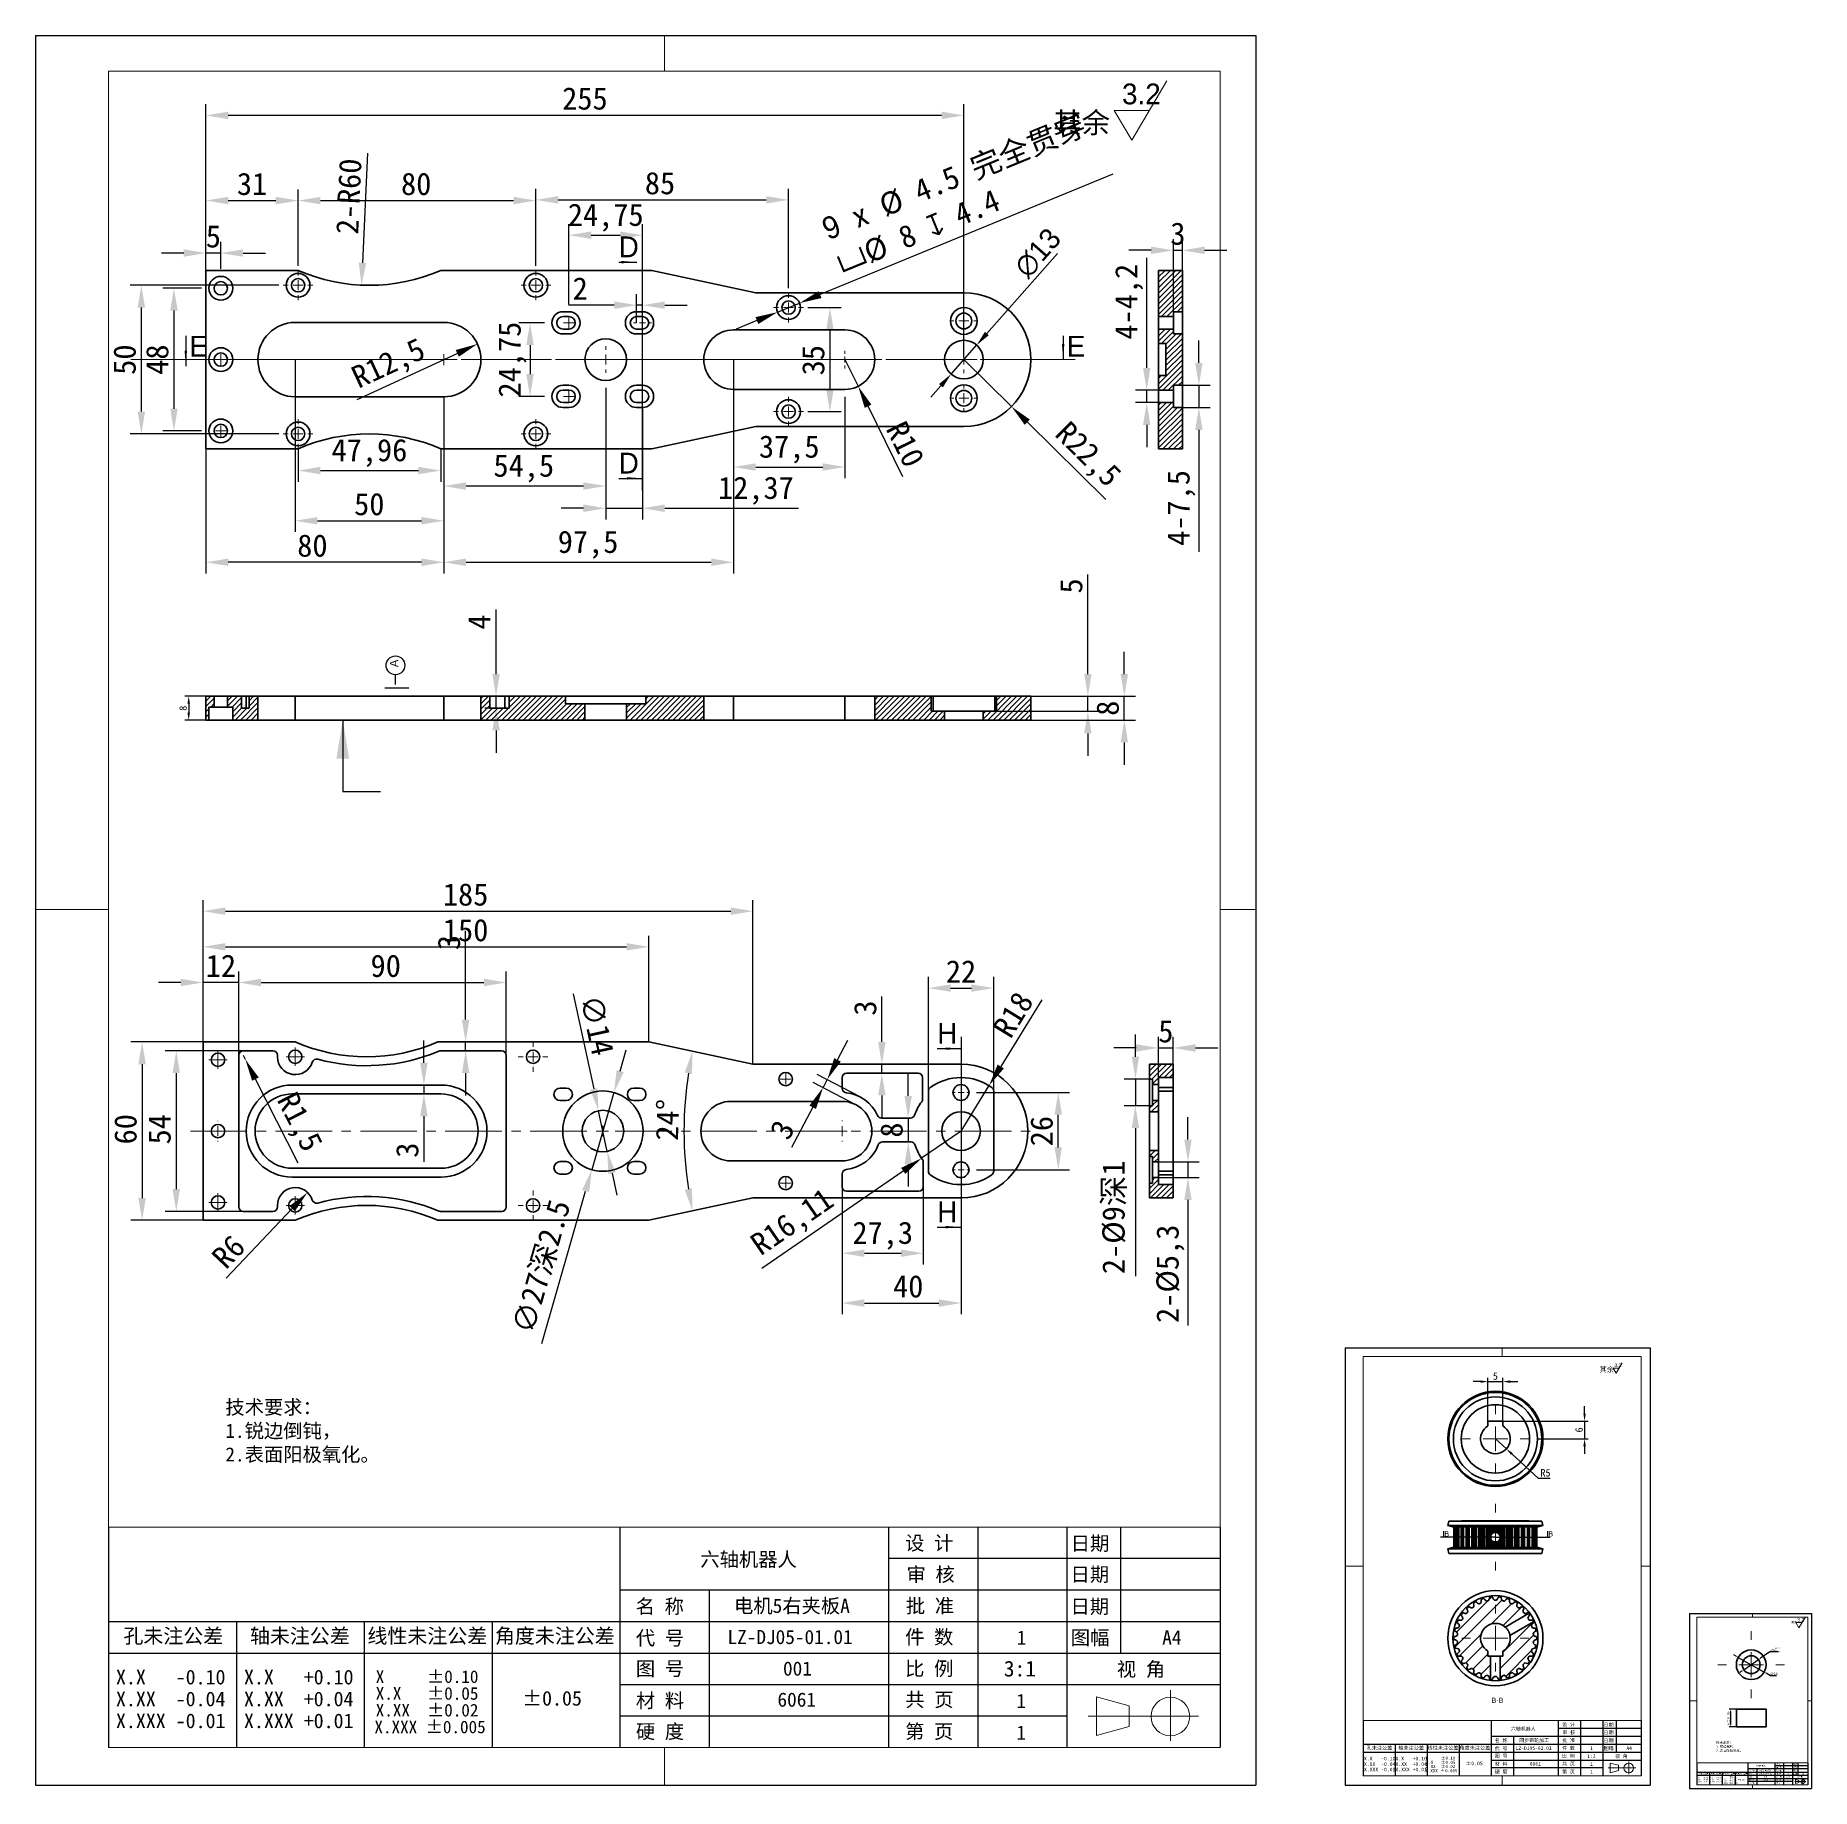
# Model space of a CAD drawing. Header units: millimetres. Extents: x 13 to 7248, y -1201 to 1478.
# Drawn here: x 5234 to 5832, y -1198 to -609 of the extents above; entities that cross this region are included whole.
import ezdxf

# ---------------------------------------------------------------- set-up
doc = ezdxf.new("R2010")
doc.units = ezdxf.units.MM
doc.header["$LTSCALE"] = 5
doc.header["$PDSIZE"] = -1
for name, pattern in [('CENTER2', [28.575, 19.05, -3.175, 3.175, -3.175]), ('SLD-中心线', [34.29, 30.48, -1.27, 1.27, -1.27]), ('SLD-实线', [0])]:
    doc.linetypes.add(name, pattern=pattern)
doc.layers.get('0').update_dxf_attribs({"lineweight": 30})
for name, color, linetype, lineweight in [('中心线层', 1, 'CENTER2', 13), ('剖面层', 2, 'Continuous', 15), ('粗实线', 7, 'SLD-实线', 15)]:
    doc.layers.add(name, color=color, linetype=linetype, lineweight=lineweight)
for name, color, linetype in [('图框', 7, 'SLD-实线'), ('文字层', 7, 'SLD-实线'), ('标注层', 96, 'SLD-实线'), ('标注线', 4, 'SLD-实线')]:
    doc.layers.add(name, color=color, linetype=linetype)
doc.styles.add('SLDTEXTSTYLE0', font='')
doc.styles.add('SLDTEXTSTYLE1', font='', dxfattribs={"bigfont": 'bigfont'})
doc.styles.add('SLDTEXTSTYLE2', font='')
doc.styles.add('SLDTEXTSTYLE3', font='', dxfattribs={"bigfont": 'bigfont'})
doc.styles.get("Standard").update_dxf_attribs({"font": ''})
doc.styles.get('SLDTEXTSTYLE0').set_extended_font_data('汉仪长仿宋体')
doc.styles.get('SLDTEXTSTYLE1').set_extended_font_data('宋体')
doc.styles.get('SLDTEXTSTYLE2').set_extended_font_data('宋体')
doc.styles.get('SLDTEXTSTYLE3').set_extended_font_data('汉仪长仿宋体')
doc.styles.get('Standard').set_extended_font_data('SimSun')
doc.dimstyles.new('ISO-25', dxfattribs={"dimtxt": 2.5, "dimasz": 2.5, "dimexe": 1.25, "dimexo": 0, "dimtad": 1, "dimtoh": 1, "dimtxsty": 'Standard', "dimcen": 2.5, "dimclrt": 256, "dimadec": 0, "dimazin": 0, "dimtfac": 1, "dimtmove": 0, "dimatfit": 3, "dimfxl": 0, "dimarcsym": 0})
doc.dimstyles.new('SLDDIMSTYLE14', dxfattribs={"dimtxt": 17.5, "dimasz": 13, "dimexe": 0, "dimexo": 0.0625, "dimgap": 4.375, "dimtad": 0, "dimtih": 1, "dimtoh": 1, "dimdec": 1, "dimlfac": 2, "dimrnd": 1e-09, "dimzin": 12, "dimdsep": 46, "dimtxsty": 'SLDTEXTSTYLE3', "dimsah": 1, "dimcen": 0, "dimadec": 0, "dimazin": 3, "dimtfac": 1, "dimtofl": 0, "dimtmove": 0, "dimatfit": 3, "dimfxl": 0, "dimfrac": 2, "dimtolj": 1, "dimtzin": 12, "dimarcsym": 0})
doc.dimstyles.new('SLDDIMSTYLE6', dxfattribs={"dimtxt": 7, "dimasz": 5.2, "dimexe": 0, "dimexo": 0.0625, "dimgap": 1.75, "dimtad": 1, "dimdec": 3, "dimrnd": 1e-09, "dimzin": 12, "dimdsep": 46, "dimtxsty": 'SLDTEXTSTYLE3', "dimsah": 1, "dimcen": 0.09, "dimadec": 0, "dimazin": 3, "dimtfac": 1, "dimtdec": 3, "dimtmove": 0, "dimatfit": 0, "dimfxl": 0, "dimfrac": 2, "dimtolj": 1, "dimtzin": 12, "dimarcsym": 0})
doc.dimstyles.new('副本 1-3', dxfattribs={"dimscale": 0.333333, "dimtxt": 2.5, "dimasz": 2.5, "dimexe": 1.25, "dimexo": 0, "dimtad": 1, "dimtoh": 1, "dimtxsty": 'Standard', "dimcen": 2.5, "dimclrt": 256, "dimadec": 0, "dimazin": 0, "dimtfac": 1, "dimtmove": 0, "dimatfit": 3, "dimfxl": 0, "dimarcsym": 0})
doc.dimstyles.new('副本3-1', dxfattribs={"dimscale": 3, "dimtxt": 2.5, "dimasz": 2.5, "dimexe": 1.25, "dimexo": 0, "dimtad": 1, "dimtxsty": 'Standard', "dimcen": 2.5, "dimclrt": 256, "dimadec": 0, "dimazin": 0, "dimtfac": 1, "dimtmove": 0, "dimatfit": 3, "dimfxl": 0, "dimarcsym": 0})
pattern_1 = [(45, (5229.3534, -1200.1054), (-0.8980256, 0.8980256), [])]
pattern_2 = [(45, (5673.6873, -1197.8554), (-2.24506, 2.24506), [])]

msp = doc.modelspace()

# ---------------------------------------------------------------- texts
at = {"layer": '文字层'}
for s, insert, char_height, attachment_point, style in [('其余', (5576.7823, -634.3012), 7, 1, 'SLDTEXTSTYLE0'), ('其余', (5760.5445, -1056.4043), 1.75, 1, 'SLDTEXTSTYLE0'), ('设 计', (5535.0416, -1113.2926), 4.7625, 2, 'SLDTEXTSTYLE2'), ('日期', (5589.1446, -1113.3866), 4.7625, 2, 'SLDTEXTSTYLE2'), ('审 核', (5535.5156, -1123.8565), 4.7625, 2, 'SLDTEXTSTYLE2'), ('日期', (5589.0898, -1123.8189), 4.7625, 2, 'SLDTEXTSTYLE2'), ('名 称', (5444.3984, -1134.5926), 4.7625, 2, 'SLDTEXTSTYLE2'), ('批 准', (5535.2865, -1134.4104), 4.7625, 2, 'SLDTEXTSTYLE2'), ('日期', (5589.057, -1134.6033), 4.7625, 2, 'SLDTEXTSTYLE2'), ('孔未注公差', (5280.7056, -1144.4448), 4.925, 2, 'SLDTEXTSTYLE2'), ('轴未注公差', (5323.298, -1144.4448), 4.925, 2, 'SLDTEXTSTYLE2'), ('线性未注公差', (5366.1713, -1144.4448), 4.925, 2, 'SLDTEXTSTYLE2'), ('角度未注公差', (5409.0717, -1144.4448), 4.925, 2, 'SLDTEXTSTYLE2'), ('代 号', (5444.4584, -1145.2414), 4.7625, 2, 'SLDTEXTSTYLE2'), ('件 数', (5535.0416, -1144.8937), 4.7625, 2, 'SLDTEXTSTYLE2'), ('图幅', (5589.1744, -1145.1065), 4.7625, 2, 'SLDTEXTSTYLE2'), ('A4', (5616.6722, -1145.0554), 4.7625, 2, 'SLDTEXTSTYLE1'), ('其余', (5825.0567, -1141.9549), 0.7, 1, 'SLDTEXTSTYLE0'), ('图 号', (5444.4584, -1155.5087), 4.7625, 2, 'SLDTEXTSTYLE2'), ('比 例', (5535.0416, -1155.5087), 4.7625, 2, 'SLDTEXTSTYLE2'), ('3:1', (5565.5357, -1155.2663), 5.29167, 2, 'SLDTEXTSTYLE1'), ('视 角', (5606.276, -1155.7237), 4.7625, 2, 'SLDTEXTSTYLE2'), ('±0.05', (5408.1342, -1165.4298), 4.925, 2, 'SLDTEXTSTYLE1'), ('材 料', (5444.4584, -1166.2882), 4.7625, 2, 'SLDTEXTSTYLE2'), ('共 页', (5535.1185, -1165.9617), 4.7625, 2, 'SLDTEXTSTYLE2'), ('1', (5565.9491, -1166.4177), 4.7625, 2, 'SLDTEXTSTYLE1'), ('硬 度', (5444.4584, -1176.6782), 4.7625, 2, 'SLDTEXTSTYLE2'), ('第 页', (5535.0416, -1176.6782), 4.7625, 2, 'SLDTEXTSTYLE2'), ('设 计', (5750.1093, -1176.1522), 1.19063, 2, 'SLDTEXTSTYLE2'), ('日期', (5763.6351, -1176.1757), 1.19063, 2, 'SLDTEXTSTYLE2'), ('1', (5565.9797, -1177.0732), 4.7625, 2, 'SLDTEXTSTYLE1'), ('名 称', (5727.4485, -1181.4772), 1.19063, 2, 'SLDTEXTSTYLE2'), ('批 准', (5750.1706, -1181.4316), 1.19063, 2, 'SLDTEXTSTYLE2'), ('审 核', (5750.2278, -1178.7932), 1.19063, 2, 'SLDTEXTSTYLE2'), ('日期', (5763.6132, -1181.4799), 1.19063, 2, 'SLDTEXTSTYLE2'), ('日期', (5763.6214, -1178.7838), 1.19063, 2, 'SLDTEXTSTYLE2'), ('孔未注公差', (5686.5253, -1183.9402), 1.23125, 2, 'SLDTEXTSTYLE2'), ('轴未注公差', (5697.1734, -1183.9402), 1.23125, 2, 'SLDTEXTSTYLE2'), ('线性未注公差', (5707.8918, -1183.9402), 1.23125, 2, 'SLDTEXTSTYLE2'), ('角度未注公差', (5718.6169, -1183.9402), 1.23125, 2, 'SLDTEXTSTYLE2'), ('代 号', (5727.4635, -1184.1394), 1.19063, 2, 'SLDTEXTSTYLE2'), ('图 号', (5727.4635, -1186.7062), 1.19063, 2, 'SLDTEXTSTYLE2'), ('件 数', (5750.1093, -1184.0525), 1.19063, 2, 'SLDTEXTSTYLE2'), ('比 例', (5750.1093, -1186.7062), 1.19063, 2, 'SLDTEXTSTYLE2'), ('1:2', (5757.8362, -1186.7835), 1.19063, 2, 'SLDTEXTSTYLE1'), ('图幅', (5763.6425, -1184.1057), 1.19063, 2, 'SLDTEXTSTYLE2'), ('视 角', (5767.9179, -1186.76), 1.19063, 2, 'SLDTEXTSTYLE2'), ('A4', (5770.517, -1184.0929), 1.19063, 2, 'SLDTEXTSTYLE1'), ('±0.05', (5718.3825, -1189.1865), 1.23125, 2, 'SLDTEXTSTYLE1'), ('材 料', (5727.4635, -1189.4011), 1.19063, 2, 'SLDTEXTSTYLE2'), ('硬 度', (5727.4635, -1191.9986), 1.19063, 2, 'SLDTEXTSTYLE2'), ('第 页', (5750.1093, -1191.9986), 1.19063, 2, 'SLDTEXTSTYLE2'), ('共 页', (5750.1286, -1189.3195), 1.19063, 2, 'SLDTEXTSTYLE2'), ('1', (5757.8362, -1189.4335), 1.1906, 2, 'SLDTEXTSTYLE1'), ('1', (5757.8439, -1192.0973), 1.1906, 2, 'SLDTEXTSTYLE1'), ('孔未注公差', (5795.4491, -1192.9693), 0.4925, 2, 'SLDTEXTSTYLE2'), ('轴未注公差', (5799.7083, -1192.9693), 0.4925, 2, 'SLDTEXTSTYLE2'), ('线性未注公差', (5803.9956, -1192.9693), 0.4925, 2, 'SLDTEXTSTYLE2'), ('角度未注公差', (5808.2857, -1192.9693), 0.4925, 2, 'SLDTEXTSTYLE2'), ('±0.05', (5808.1919, -1195.0678), 0.4925, 2, 'SLDTEXTSTYLE1'), ('代 号', (5811.8243, -1193.0489), 0.47625, 2, 'SLDTEXTSTYLE2'), ('名 称', (5811.8183, -1191.9841), 0.47625, 2, 'SLDTEXTSTYLE2'), ('图 号', (5811.8243, -1194.0757), 0.47625, 2, 'SLDTEXTSTYLE2'), ('件 数', (5820.8827, -1193.0142), 0.47625, 2, 'SLDTEXTSTYLE2'), ('设 计', (5820.8827, -1189.8541), 0.47625, 2, 'SLDTEXTSTYLE2'), ('批 准', (5820.9071, -1191.9658), 0.47625, 2, 'SLDTEXTSTYLE2'), ('比 例', (5820.8827, -1194.0757), 0.47625, 2, 'SLDTEXTSTYLE2'), ('审 核', (5820.9301, -1190.9104), 0.47625, 2, 'SLDTEXTSTYLE2'), ('1:3', (5823.9321, -1194.0514), 0.52917, 2, 'SLDTEXTSTYLE1'), ('图幅', (5826.2959, -1193.0354), 0.47625, 2, 'SLDTEXTSTYLE2'), ('日期', (5826.2842, -1191.9851), 0.47625, 2, 'SLDTEXTSTYLE2'), ('日期', (5826.2875, -1190.9067), 0.47625, 2, 'SLDTEXTSTYLE2'), ('日期', (5826.293, -1189.8635), 0.47625, 2, 'SLDTEXTSTYLE2'), ('视 角', (5828.0061, -1194.0972), 0.47625, 2, 'SLDTEXTSTYLE2'), ('A4', (5829.0457, -1193.0303), 0.47625, 2, 'SLDTEXTSTYLE1'), ('材 料', (5811.8243, -1195.1536), 0.47625, 2, 'SLDTEXTSTYLE2'), ('硬 度', (5811.8243, -1196.1926), 0.47625, 2, 'SLDTEXTSTYLE2'), ('第 页', (5820.8827, -1196.1926), 0.47625, 2, 'SLDTEXTSTYLE2'), ('共 页', (5820.8903, -1195.121), 0.47625, 2, 'SLDTEXTSTYLE2'), ('1', (5823.9734, -1195.1666), 0.4763, 2, 'SLDTEXTSTYLE1'), ('1', (5823.9765, -1196.2321), 0.4763, 2, 'SLDTEXTSTYLE1')]:
    msp.add_mtext(s, dxfattribs=dict(at, insert=insert, char_height=char_height, attachment_point=attachment_point, style=style))
at = {"layer": '文字层', "color": 7, "linetype": 'SLD-实线', "lineweight": 0}
for s, insert, char_height, attachment_point, style in [('技术要求：\\P1.锐边倒钝，\\P2.表面阳极氧化。', (5298.2254, -1067.5822), 4.7625, 1, 'SLDTEXTSTYLE2'), ('六轴机器人', (5474.2485, -1118.7751), 4.7625, 2, 'SLDTEXTSTYLE2'), ('电机5右夹板A', (5488.8475, -1134.4104), 4.7625, 2, 'SLDTEXTSTYLE2'), ('LZ-DJ05-01.01', (5488.2274, -1144.8937), 4.7625, 2, 'SLDTEXTSTYLE1'), ('1', (5566.0935, -1145.1065), 4.7625, 2, 'SLDTEXTSTYLE1'), ('001', (5490.7079, -1155.5087), 4.7625, 2, 'SLDTEXTSTYLE1'), ('6061', (5490.4598, -1165.9617), 4.7625, 2, 'SLDTEXTSTYLE1'), ('技术要求：\\P1.锐边倒钝，\\P2.表面阳极氧化。', (5799.8126, -1182.4419), 0.79296, 1, 'SLDTEXTSTYLE2')]:
    msp.add_mtext(s, dxfattribs=dict(at, insert=insert, char_height=char_height, attachment_point=attachment_point, style=style))
at = {"layer": '文字层', "color": 7, "linetype": 'Continuous', "lineweight": 0, "attachment_point": 2}
for s, insert, char_height, style in [('六轴机器人', (5734.9111, -1177.5228), 1.19063, 'SLDTEXTSTYLE2'), ('同步带轮加工', (5738.5794, -1181.4316), 1.19063, 'SLDTEXTSTYLE2'), ('LZ-DJ05-02.01', (5738.4058, -1184.0525), 1.190625, 'SLDTEXTSTYLE1'), ('1', (5757.8723, -1184.1057), 1.1906, 'SLDTEXTSTYLE1'), ('6061', (5738.9639, -1189.3195), 1.19063, 'SLDTEXTSTYLE1'), ('六轴机器人', (5814.8033, -1190.4023), 0.47625, 'SLDTEXTSTYLE2'), ('LZ-DJ05-01.05', (5816.2012, -1193.0142), 0.47625, 'SLDTEXTSTYLE1'), ('电机5限位套A', (5816.2632, -1191.9658), 0.47625, 'SLDTEXTSTYLE2'), ('005', (5816.4493, -1194.0757), 0.47625, 'SLDTEXTSTYLE1'), ('1', (5823.9879, -1193.0354), 0.4763, 'SLDTEXTSTYLE1'), ('6061', (5816.4245, -1195.121), 0.47625, 'SLDTEXTSTYLE1')]:
    msp.add_mtext(s, dxfattribs=dict(at, insert=insert, char_height=char_height, style=style))
at = {"layer": '标注层', "insert": (5726.2237, -1167.6771), "char_height": 1.75, "attachment_point": 2, "style": 'SLDTEXTSTYLE3'}
msp.add_mtext('B-B', dxfattribs=at)
at = {"layer": '标注线', "attachment_point": 1, "style": 'SLDTEXTSTYLE3'}
for s, insert, char_height in [('D', (5430.5726, -676.1159), 7), ('E', (5286.1421, -709.5394), 7), ('E', (5581.3228, -709.5394), 7), ('D', (5430.5726, -748.8533), 7), ('H', (5537.7437, -940.7116), 7), ('H', (5537.7437, -1000.7577), 7), ('B', (5708.3442, -1111.7079), 1.75), ('B', (5743.3141, -1111.7079), 1.75)]:
    msp.add_mtext(s, dxfattribs=dict(at, insert=insert, char_height=char_height))

# ---------------------------------------------------------------- blocks, each defined once
blk = doc.blocks.new('SW_NOTE_0')
at = {"color": 0, "linetype": 'Continuous', "lineweight": 0, "char_height": 10.583, "attachment_point": 2}
for s, insert in [('X     ±0.10', (35.9, 12.3)), ('X.X   ±0.05', (35.9, -1.8)), ('X.XX  ±0.02', (35.9, -15.9)), (' X.XXX ±0.005', (34.8, -30))]:
    blk.add_mtext(s, dxfattribs=dict(at, insert=insert))
blk = doc.blocks.new('SW_NOTE_1')
at = {"color": 0, "linetype": 'Continuous', "lineweight": 0, "char_height": 12.312, "attachment_point": 2, "style": 'SLDTEXTSTYLE2'}
for s, insert in [('X.X   -0.10', (38.1, 14.3)), ('X.XX  -0.04', (38.1, -4.1)), ('X.XXX -0.01', (38.1, -22.5))]:
    blk.add_mtext(s, dxfattribs=dict(at, insert=insert))
blk = doc.blocks.new('SW_NOTE_2')
at = {"color": 0, "linetype": 'Continuous', "lineweight": 0, "char_height": 12.312, "attachment_point": 2, "style": 'SLDTEXTSTYLE2'}
for s, insert in [('X.X   +0.10', (38.1, 14.3)), ('X.XX  +0.04', (38.1, -4.1)), ('X.XXX +0.01', (38.1, -22.5))]:
    blk.add_mtext(s, dxfattribs=dict(at, insert=insert))
blk = doc.blocks.new('SW_SFSYMBOL_0')
at = {"color": 0, "linetype": 'SLD-实线', "lineweight": 0}
for p, q in [((8.2, -25), (37.7, 25)), ((8.2, -25), (-6.5, 0)), ((23, 0), (-6.5, 0))]:
    blk.add_line(p, q, dxfattribs=at)
at = {"color": 0, "linetype": 'SLD-实线', "lineweight": 0, "insert": (0, 22.6), "char_height": 17.5, "attachment_point": 1, "style": 'SLDTEXTSTYLE3'}
blk.add_mtext('3.2', dxfattribs=at)
blk = doc.blocks.new('*D555')
at = {"layer": 'Defpoints', "color": 0}
for p in [(5546.7, -717.54), (5562.71, -733.34)]:
    blk.add_point(p, dxfattribs=at)
at = {"layer": '标注层', "color": 0, "lineweight": -2}
for p, q in [((5546.7, -717.54), (5562.71, -733.34)), ((5594.43, -764.64), (5568.05, -738.61))]:
    blk.add_line(p, q, dxfattribs=at)
at = {"layer": '标注层', "color": 0}
blk.add_solid([(5568.93, -737.72), (5567.18, -739.5), (5562.71, -733.34)], dxfattribs=at)
at = {"layer": '标注层', "insert": (5582.19, -737.63), "char_height": 7.5, "attachment_point": 1, "rotation": 315.38518}
blk.add_mtext('R22,5', dxfattribs=at)
blk = doc.blocks.new('*D556')
at = {"layer": 'Defpoints', "color": 0}
for p in [(5290.2, -693.54), (5280.92, -741.54), (5290.2, -741.54)]:
    blk.add_point(p, dxfattribs=at)
at = {"layer": '标注层', "color": 0, "lineweight": -2}
for p, q in [((5290.2, -693.54), (5277.17, -693.54)), ((5280.92, -701.04), (5280.92, -734.04)), ((5290.2, -741.54), (5277.17, -741.54))]:
    blk.add_line(p, q, dxfattribs=at)
at = {"layer": '标注层', "color": 0}
for points in [[(5279.67, -701.04), (5282.17, -701.04), (5280.92, -693.54)], [(5279.67, -734.04), (5282.17, -734.04), (5280.92, -741.54)]]:
    blk.add_solid(points, dxfattribs=at)
at = {"layer": '标注层', "insert": (5271.54, -717.54), "char_height": 7.5, "attachment_point": 2, "rotation": 90}
blk.add_mtext('48', dxfattribs=at)
blk = doc.blocks.new('*D557')
at = {"layer": 'Defpoints', "color": 0}
for p in [(5316.2, -692.54), (5269.95, -742.54), (5316.2, -742.54)]:
    blk.add_point(p, dxfattribs=at)
at = {"layer": '标注层', "color": 0, "lineweight": -2}
for p, q in [((5316.2, -692.54), (5266.2, -692.54)), ((5269.95, -700.04), (5269.95, -735.04)), ((5316.2, -742.54), (5266.2, -742.54))]:
    blk.add_line(p, q, dxfattribs=at)
at = {"layer": '标注层', "color": 0}
for points in [[(5268.7, -700.04), (5271.2, -700.04), (5269.95, -692.54)], [(5268.7, -735.04), (5271.2, -735.04), (5269.95, -742.54)]]:
    blk.add_solid(points, dxfattribs=at)
at = {"layer": '标注层', "insert": (5260.57, -717.54), "char_height": 7.5, "attachment_point": 2, "rotation": 90}
blk.add_mtext('50', dxfattribs=at)
blk = doc.blocks.new('*D558')
at = {"layer": 'Defpoints', "color": 0}
for p in [(5405.57, -705.17), (5400.73, -729.91), (5405.57, -729.91)]:
    blk.add_point(p, dxfattribs=at)
at = {"layer": '标注层', "color": 0, "lineweight": -2}
for p, q in [((5405.57, -705.17), (5396.98, -705.17)), ((5400.73, -712.67), (5400.73, -722.41)), ((5405.57, -729.91), (5396.98, -729.91))]:
    blk.add_line(p, q, dxfattribs=at)
at = {"layer": '标注层', "color": 0}
for points in [[(5399.48, -712.67), (5401.98, -712.67), (5400.73, -705.17)], [(5399.48, -722.41), (5401.98, -722.41), (5400.73, -729.91)]]:
    blk.add_solid(points, dxfattribs=at)
at = {"layer": '标注层', "insert": (5390.1, -717.54), "char_height": 7.5, "attachment_point": 2, "rotation": 90}
blk.add_mtext('24,75', dxfattribs=at)
blk = doc.blocks.new('*D559')
at = {"layer": 'Defpoints', "color": 0}
for p in [(5494.2, -700.04), (5494.2, -735.04), (5501.64, -735.04)]:
    blk.add_point(p, dxfattribs=at)
at = {"layer": '标注层', "color": 0, "lineweight": -2}
for p, q in [((5494.2, -700.04), (5505.39, -700.04)), ((5501.64, -707.54), (5501.64, -727.54)), ((5494.2, -735.04), (5505.39, -735.04))]:
    blk.add_line(p, q, dxfattribs=at)
at = {"layer": '标注层', "color": 0}
for points in [[(5500.39, -707.54), (5502.89, -707.54), (5501.64, -700.04)], [(5500.39, -727.54), (5502.89, -727.54), (5501.64, -735.04)]]:
    blk.add_solid(points, dxfattribs=at)
at = {"layer": '标注层', "insert": (5492.26, -717.73), "char_height": 7.5, "attachment_point": 2, "rotation": 90}
blk.add_mtext('35', dxfattribs=at)
blk = doc.blocks.new('*D560')
at = {"layer": 'Defpoints', "color": 0}
for p in [(5322.7, -664.03), (5322.7, -686.04), (5291.7, -687.54)]:
    blk.add_point(p, dxfattribs=at)
at = {"layer": '标注层', "color": 0, "lineweight": -2}
for p, q in [((5291.7, -687.54), (5291.7, -660.28)), ((5322.7, -686.04), (5322.7, -660.28)), ((5299.2, -664.03), (5315.2, -664.03))]:
    blk.add_line(p, q, dxfattribs=at)
at = {"layer": '标注层', "color": 0}
for points in [[(5299.2, -662.78), (5299.2, -665.28), (5291.7, -664.03)], [(5315.2, -662.78), (5315.2, -665.28), (5322.7, -664.03)]]:
    blk.add_solid(points, dxfattribs=at)
at = {"layer": '标注层', "insert": (5307.2, -654.66), "char_height": 7.5, "attachment_point": 2}
blk.add_mtext('31', dxfattribs=at)
blk = doc.blocks.new('*D561')
at = {"layer": 'Defpoints', "color": 0}
for p in [(5291.7, -681.69), (5296.7, -687.04), (5291.7, -687.54)]:
    blk.add_point(p, dxfattribs=at)
at = {"layer": '标注层', "color": 0, "lineweight": -2}
for p, q in [((5291.7, -687.54), (5291.7, -677.94)), ((5296.7, -687.04), (5296.7, -677.94)), ((5284.2, -681.69), (5276.7, -681.69)), ((5296.7, -681.69), (5291.7, -681.69)), ((5304.2, -681.69), (5311.7, -681.69))]:
    blk.add_line(p, q, dxfattribs=at)
at = {"layer": '标注层', "color": 0}
for points in [[(5284.2, -680.44), (5284.2, -682.94), (5291.7, -681.69)], [(5304.2, -680.44), (5304.2, -682.94), (5296.7, -681.69)]]:
    blk.add_solid(points, dxfattribs=at)
at = {"layer": '标注层', "insert": (5294.2, -672.31), "char_height": 7.5, "attachment_point": 2}
blk.add_mtext('5', dxfattribs=at)
blk = doc.blocks.new('*D562')
at = {"layer": 'Defpoints', "color": 0}
for p in [(5402.7, -664.03), (5322.7, -686.04), (5402.7, -686.04)]:
    blk.add_point(p, dxfattribs=at)
at = {"layer": '标注层', "color": 0, "lineweight": -2}
for p, q in [((5322.7, -686.04), (5322.7, -660.28)), ((5402.7, -686.04), (5402.7, -660.28)), ((5330.2, -664.03), (5395.2, -664.03))]:
    blk.add_line(p, q, dxfattribs=at)
at = {"layer": '标注层', "color": 0}
for points in [[(5330.2, -662.78), (5330.2, -665.28), (5322.7, -664.03)], [(5395.2, -662.78), (5395.2, -665.28), (5402.7, -664.03)]]:
    blk.add_solid(points, dxfattribs=at)
at = {"layer": '标注层', "insert": (5362.43, -654.66), "char_height": 7.5, "attachment_point": 2}
blk.add_mtext('80', dxfattribs=at)
blk = doc.blocks.new('*D563')
at = {"layer": 'Defpoints', "color": 0}
for p in [(5487.7, -663.79), (5402.7, -686.04), (5487.7, -693.54)]:
    blk.add_point(p, dxfattribs=at)
at = {"layer": '标注层', "color": 0, "lineweight": -2}
for p, q in [((5402.7, -686.04), (5402.7, -660.04)), ((5487.7, -693.54), (5487.7, -660.04)), ((5410.2, -663.79), (5480.2, -663.79))]:
    blk.add_line(p, q, dxfattribs=at)
at = {"layer": '标注层', "color": 0}
for points in [[(5410.2, -662.54), (5410.2, -665.04), (5402.7, -663.79)], [(5480.2, -662.54), (5480.2, -665.04), (5487.7, -663.79)]]:
    blk.add_solid(points, dxfattribs=at)
at = {"layer": '标注层', "insert": (5444.46, -654.41), "char_height": 7.5, "attachment_point": 2}
blk.add_mtext('85', dxfattribs=at)
blk = doc.blocks.new('*D564')
at = {"layer": 'Defpoints', "color": 0}
for p in [(5383.04, -712.29), (5371.7, -717.54)]:
    blk.add_point(p, dxfattribs=at)
at = {"layer": '标注层', "color": 0, "lineweight": -2}
blk.add_line((5342.6, -731), (5376.24, -715.44), dxfattribs=at)
at = {"layer": '标注层', "color": 0}
blk.add_solid([(5375.71, -714.31), (5376.76, -716.57), (5383.04, -712.29)], dxfattribs=at)
at = {"layer": '标注层', "insert": (5339.84, -720.56), "char_height": 7.5, "attachment_point": 1, "rotation": 24.82749}
blk.add_mtext('R12,5', dxfattribs=at)
blk = doc.blocks.new('*D565')
at = {"layer": 'Defpoints', "color": 0}
for p in [(5371.7, -732.54), (5291.7, -747.54), (5291.7, -785.71)]:
    blk.add_point(p, dxfattribs=at)
at = {"layer": '标注层', "color": 0, "lineweight": -2}
for p, q in [((5371.7, -732.54), (5371.7, -789.46)), ((5291.7, -747.54), (5291.7, -789.46)), ((5364.2, -785.71), (5299.2, -785.71))]:
    blk.add_line(p, q, dxfattribs=at)
at = {"layer": '标注层', "color": 0}
for points in [[(5299.2, -784.46), (5299.2, -786.96), (5291.7, -785.71)], [(5364.2, -784.46), (5364.2, -786.96), (5371.7, -785.71)]]:
    blk.add_solid(points, dxfattribs=at)
at = {"layer": '标注层', "insert": (5327.51, -776.34), "char_height": 7.5, "attachment_point": 2}
blk.add_mtext('80', dxfattribs=at)
blk = doc.blocks.new('*D566')
at = {"layer": 'Defpoints', "color": 0}
for p in [(5346.7, -632.54), (5344.02, -692.48)]:
    blk.add_point(p, dxfattribs=at)
at = {"layer": '标注层', "color": 0, "lineweight": -2}
blk.add_line((5346.01, -648.05), (5344.36, -684.99), dxfattribs=at)
at = {"layer": '标注层', "color": 0}
blk.add_solid([(5343.11, -684.93), (5345.61, -685.04), (5344.02, -692.48)], dxfattribs=at)
at = {"layer": '标注层', "insert": (5335.41, -675.2), "char_height": 7.5, "attachment_point": 1, "rotation": 87.44467}
blk.add_mtext('2-R60', dxfattribs=at)
blk = doc.blocks.new('*D567')
at = {"layer": 'Defpoints', "color": 0}
for p in [(5321.7, -717.54), (5371.7, -732.54), (5371.7, -771.75)]:
    blk.add_point(p, dxfattribs=at)
at = {"layer": '标注层', "color": 0, "lineweight": -2}
for p, q in [((5321.7, -717.54), (5321.7, -775.5)), ((5371.7, -732.54), (5371.7, -775.5)), ((5329.2, -771.75), (5364.2, -771.75))]:
    blk.add_line(p, q, dxfattribs=at)
at = {"layer": '标注层', "color": 0}
for points in [[(5329.2, -770.5), (5329.2, -773), (5321.7, -771.75)], [(5364.2, -770.5), (5364.2, -773), (5371.7, -771.75)]]:
    blk.add_solid(points, dxfattribs=at)
at = {"layer": '标注层', "insert": (5346.65, -762.38), "char_height": 7.5, "attachment_point": 2}
blk.add_mtext('50', dxfattribs=at)
blk = doc.blocks.new('*D568')
at = {"layer": 'Defpoints', "color": 0}
for p in [(5550.99, -712.66), (5542.4, -722.42)]:
    blk.add_point(p, dxfattribs=at)
at = {"layer": '标注层', "color": 0, "lineweight": -2}
for p, q in [((5554.43, -708.76), (5578.16, -681.8)), ((5542.4, -722.42), (5550.99, -712.66)), ((5538.97, -726.32), (5535.53, -730.22))]:
    blk.add_line(p, q, dxfattribs=at)
at = {"layer": '标注层', "color": 0}
for points in [[(5553.78, -708.18), (5555.08, -709.33), (5550.99, -712.66)], [(5538.32, -725.75), (5539.62, -726.89), (5542.4, -722.42)]]:
    blk.add_solid(points, dxfattribs=at)
at = {"layer": '标注层', "color": 0, "insert": (5562.95, -685.83), "char_height": 7, "attachment_point": 1, "rotation": 48.64162, "style": 'SLDTEXTSTYLE3'}
blk.add_mtext('\\A1;∅13', dxfattribs=at)
blk = doc.blocks.new('*D569')
at = {"layer": 'Defpoints', "color": 0}
for p in [(5469.2, -717.54), (5506.7, -730.04), (5506.7, -753.67)]:
    blk.add_point(p, dxfattribs=at)
at = {"layer": '标注层', "color": 0, "lineweight": -2}
for p, q in [((5469.2, -717.54), (5469.2, -757.42)), ((5506.7, -730.04), (5506.7, -757.42)), ((5476.7, -753.67), (5499.2, -753.67))]:
    blk.add_line(p, q, dxfattribs=at)
at = {"layer": '标注层', "color": 0}
for points in [[(5476.7, -752.42), (5476.7, -754.92), (5469.2, -753.67)], [(5499.2, -752.42), (5499.2, -754.92), (5506.7, -753.67)]]:
    blk.add_solid(points, dxfattribs=at)
at = {"layer": '标注层', "insert": (5487.95, -743.04), "char_height": 7.5, "attachment_point": 2}
blk.add_mtext('37,5', dxfattribs=at)
blk = doc.blocks.new('*D570')
at = {"layer": 'Defpoints', "color": 0}
for p in [(5371.7, -730.04), (5469.2, -730.04), (5469.2, -785.71)]:
    blk.add_point(p, dxfattribs=at)
at = {"layer": '标注层', "color": 0, "lineweight": -2}
for p, q in [((5371.7, -730.04), (5371.7, -789.46)), ((5469.2, -730.04), (5469.2, -789.46)), ((5379.2, -785.71), (5461.7, -785.71))]:
    blk.add_line(p, q, dxfattribs=at)
at = {"layer": '标注层', "color": 0}
for points in [[(5379.2, -784.46), (5379.2, -786.96), (5371.7, -785.71)], [(5461.7, -784.46), (5461.7, -786.96), (5469.2, -785.71)]]:
    blk.add_solid(points, dxfattribs=at)
at = {"layer": '标注层', "insert": (5420.26, -775.08), "char_height": 7.5, "attachment_point": 2}
blk.add_mtext('97,5', dxfattribs=at)
blk = doc.blocks.new('*D571')
at = {"layer": 'Defpoints', "color": 0}
for p in [(5426.2, -727.04), (5371.7, -732.54), (5371.7, -760.07)]:
    blk.add_point(p, dxfattribs=at)
at = {"layer": '标注层', "color": 0, "lineweight": -2}
for p, q in [((5426.2, -727.04), (5426.2, -763.82)), ((5371.7, -732.54), (5371.7, -763.82)), ((5418.7, -760.07), (5379.2, -760.07))]:
    blk.add_line(p, q, dxfattribs=at)
at = {"layer": '标注层', "color": 0}
for points in [[(5379.2, -758.82), (5379.2, -761.32), (5371.7, -760.07)], [(5418.7, -758.82), (5418.7, -761.32), (5426.2, -760.07)]]:
    blk.add_solid(points, dxfattribs=at)
at = {"layer": '标注层', "insert": (5398.63, -749.43), "char_height": 7.5, "attachment_point": 2}
blk.add_mtext('54,5', dxfattribs=at)
blk = doc.blocks.new('*D572')
at = {"layer": 'Defpoints', "color": 0}
for p in [(5438.57, -675.68), (5413.82, -698.92), (5438.57, -698.92)]:
    blk.add_point(p, dxfattribs=at)
at = {"layer": '标注层', "color": 0, "lineweight": -2}
for p, q in [((5413.82, -698.92), (5413.82, -671.93)), ((5438.57, -698.92), (5438.57, -671.93)), ((5421.32, -675.68), (5431.07, -675.68))]:
    blk.add_line(p, q, dxfattribs=at)
at = {"layer": '标注层', "color": 0}
for points in [[(5421.32, -674.43), (5421.32, -676.93), (5413.82, -675.68)], [(5431.07, -674.43), (5431.07, -676.93), (5438.57, -675.68)]]:
    blk.add_solid(points, dxfattribs=at)
at = {"layer": '标注层', "insert": (5426.2, -665.05), "char_height": 7.5, "attachment_point": 2}
blk.add_mtext('24,75', dxfattribs=at)
blk = doc.blocks.new('*D574')
at = {"layer": 'Defpoints', "color": 0}
for p in [(5491.4, -698.52), (5484, -701.56)]:
    blk.add_point(p, dxfattribs=at)
at = {"layer": '标注层', "color": 0, "lineweight": -2}
for p, q in [((5596.79, -655.2), (5498.33, -695.67)), ((5484, -701.56), (5491.4, -698.52)), ((5477.06, -704.41), (5470.12, -707.26))]:
    blk.add_line(p, q, dxfattribs=at)
at = {"layer": '标注层', "color": 0}
for points in [[(5497.86, -694.51), (5498.81, -696.82), (5491.4, -698.52)], [(5476.59, -703.26), (5477.54, -705.57), (5484, -701.56)]]:
    blk.add_solid(points, dxfattribs=at)
at = {"layer": '标注层', "insert": (5498.14, -670.52), "char_height": 7.5, "attachment_point": 1, "rotation": 22.34417}
blk.add_mtext('{\\fMS PGothic|b0|i0|c134|p34;9} x %%C 4.5 完全贯穿\\P{\\fGDT|b0|i0|c134|p2;v}%%C 8 {\\fGDT|b0|i0|c134|p2;x} 4.4', dxfattribs=at)
blk = doc.blocks.new('*D575')
at = {"layer": 'Defpoints', "color": 0}
for p in [(5506.7, -717.54), (5511.13, -726.5)]:
    blk.add_point(p, dxfattribs=at)
at = {"layer": '标注层', "color": 0, "lineweight": -2}
for p, q in [((5506.7, -717.54), (5511.13, -726.5)), ((5526.19, -756.94), (5514.46, -733.23))]:
    blk.add_line(p, q, dxfattribs=at)
at = {"layer": '标注层', "color": 0}
blk.add_solid([(5515.58, -732.67), (5513.34, -733.78), (5511.13, -726.5)], dxfattribs=at)
at = {"layer": '标注层', "insert": (5527.02, -737.47), "char_height": 7.5, "attachment_point": 1, "rotation": 296.31877}
blk.add_mtext('R10', dxfattribs=at)
blk = doc.blocks.new('*D576')
at = {"layer": 'Defpoints', "color": 0}
for p in [(5322.72, -747.54), (5370.68, -747.54), (5370.68, -754.86)]:
    blk.add_point(p, dxfattribs=at)
at = {"layer": '标注层', "color": 0, "lineweight": -2}
for p, q in [((5322.72, -747.54), (5322.72, -758.61)), ((5370.68, -747.54), (5370.68, -758.61)), ((5330.22, -754.86), (5363.18, -754.86))]:
    blk.add_line(p, q, dxfattribs=at)
at = {"layer": '标注层', "color": 0}
for points in [[(5330.22, -753.61), (5330.22, -756.11), (5322.72, -754.86)], [(5363.18, -753.61), (5363.18, -756.11), (5370.68, -754.86)]]:
    blk.add_solid(points, dxfattribs=at)
at = {"layer": '标注层', "insert": (5346.7, -744.23), "char_height": 7.5, "attachment_point": 2}
blk.add_mtext('47,96', dxfattribs=at)
blk = doc.blocks.new('*D577')
at = {"layer": 'Defpoints', "color": 0}
for p in [(5426.2, -727.04), (5438.57, -733.66), (5438.57, -767.54)]:
    blk.add_point(p, dxfattribs=at)
at = {"layer": '标注层', "color": 0, "lineweight": -2}
for p, q in [((5426.2, -727.04), (5426.2, -771.29)), ((5438.57, -733.66), (5438.57, -771.29)), ((5418.7, -767.54), (5411.2, -767.54)), ((5426.2, -767.54), (5438.57, -767.54)), ((5446.07, -767.54), (5491.08, -767.54))]:
    blk.add_line(p, q, dxfattribs=at)
at = {"layer": '标注层', "color": 0}
for points in [[(5418.7, -766.29), (5418.7, -768.79), (5426.2, -767.54)], [(5446.07, -766.29), (5446.07, -768.79), (5438.57, -767.54)]]:
    blk.add_solid(points, dxfattribs=at)
at = {"layer": '标注层', "insert": (5476.72, -756.91), "char_height": 7.5, "attachment_point": 2}
blk.add_mtext('12,37', dxfattribs=at)
blk = doc.blocks.new('SW_CENTERMARKSYMBOL_0')
at = {"color": 0, "linetype": 'SLD-实线', "lineweight": 0}
for p, q in [((0, 8.33), (0, 11.25)), ((-8.33, 0), (-11.25, 0)), ((0, 0), (-4.17, 0)), ((0, 0), (0, 4.17)), ((0, 0), (0, -4.17)), ((0, 0), (4.17, 0)), ((8.33, 0), (11.25, 0)), ((0, -8.33), (0, -11.25))]:
    blk.add_line(p, q, dxfattribs=at)
blk = doc.blocks.new('SW_CENTERMARKSYMBOL_1')
at = {"color": 0, "linetype": 'SLD-实线', "lineweight": 0}
for p, q in [((0, 8.33), (0, 11.25)), ((-8.33, 0), (-11.25, 0)), ((0, 0), (-4.17, 0)), ((0, 0), (0, 4.17)), ((0, 0), (0, -4.17)), ((0, 0), (4.17, 0)), ((8.33, 0), (11.25, 0)), ((0, -8.33), (0, -11.25))]:
    blk.add_line(p, q, dxfattribs=at)
blk = doc.blocks.new('SW_CENTERMARKSYMBOL_2')
at = {"color": 0, "linetype": 'SLD-实线', "lineweight": 0}
for p, q in [((0, 8.33), (0, 11.25)), ((-8.33, 0), (-11.25, 0)), ((0, 0), (-4.17, 0)), ((0, 0), (0, 4.17)), ((0, 0), (0, -4.17)), ((0, 0), (4.17, 0)), ((8.33, 0), (11.25, 0)), ((0, -8.33), (0, -11.25))]:
    blk.add_line(p, q, dxfattribs=at)
blk = doc.blocks.new('SW_CENTERMARKSYMBOL_3')
at = {"color": 0, "linetype": 'SLD-实线', "lineweight": 0}
for p, q in [((-8.3, 0), (-11.3, 0)), ((0, 0), (-4.2, 0)), ((0, 8.3), (0, 11.2)), ((0, 0), (0, 4.2)), ((0, 0), (0, -4.2)), ((0, 0), (4.2, 0)), ((8.3, 0), (11.2, 0)), ((0, -8.3), (0, -11.3))]:
    blk.add_line(p, q, dxfattribs=at)
blk = doc.blocks.new('SW_CENTERMARKSYMBOL_4')
at = {"color": 0, "linetype": 'SLD-实线', "lineweight": 0}
for p, q in [((-8.3, 0), (-12.5, 0)), ((0, 0), (-4.2, 0)), ((0, 8.3), (0, 12.5)), ((0, 0), (0, 4.2)), ((0, 0), (0, -4.2)), ((0, 0), (4.2, 0)), ((8.3, 0), (12.5, 0)), ((0, -8.3), (0, -12.5))]:
    blk.add_line(p, q, dxfattribs=at)
blk = doc.blocks.new('SW_CENTERMARKSYMBOL_5')
at = {"color": 0, "linetype": 'SLD-实线', "lineweight": 0}
for p, q in [((-8.3, 0), (-12.5, 0)), ((0, 0), (-4.2, 0)), ((0, 8.3), (0, 12.5)), ((0, 0), (0, 4.2)), ((0, 0), (0, -4.2)), ((0, 0), (4.2, 0)), ((8.3, 0), (12.5, 0)), ((0, -8.3), (0, -12.5))]:
    blk.add_line(p, q, dxfattribs=at)
blk = doc.blocks.new('SW_CENTERMARKSYMBOL_6')
at = {"color": 0, "linetype": 'SLD-实线', "lineweight": 0}
for p, q in [((-8.3, 0), (-12.5, 0)), ((0, 0), (-4.2, 0)), ((0, 8.3), (0, 12.5)), ((0, 0), (0, 4.2)), ((0, 0), (0, -4.2)), ((0, 0), (4.2, 0)), ((8.3, 0), (12.5, 0)), ((0, -8.3), (0, -12.5))]:
    blk.add_line(p, q, dxfattribs=at)
blk = doc.blocks.new('SW_CENTERMARKSYMBOL_7')
at = {"color": 0, "linetype": 'SLD-实线', "lineweight": 0}
for p, q in [((-8.3, 0), (-12.5, 0)), ((0, 0), (-4.2, 0)), ((0, 8.3), (0, 12.5)), ((0, 0), (0, 4.2)), ((0, 0), (0, -4.2)), ((0, 0), (4.2, 0)), ((8.3, 0), (12.5, 0)), ((0, -8.3), (0, -12.5))]:
    blk.add_line(p, q, dxfattribs=at)
blk = doc.blocks.new('SW_CENTERMARKSYMBOL_8')
at = {"color": 0, "linetype": 'SLD-实线', "lineweight": 0}
for p, q in [((-8.3, 0), (-12.5, 0)), ((0, 0), (-4.2, 0)), ((0, 8.3), (0, 12.5)), ((0, 0), (0, 4.2)), ((0, 0), (0, -4.2)), ((0, 0), (4.2, 0)), ((8.3, 0), (12.5, 0)), ((0, -8.3), (0, -12.5))]:
    blk.add_line(p, q, dxfattribs=at)
blk = doc.blocks.new('SW_CENTERMARKSYMBOL_9')
at = {"color": 0, "linetype": 'SLD-实线', "lineweight": 0}
for p, q in [((-8.3, 0), (-12.5, 0)), ((0, 0), (-4.2, 0)), ((0, 8.3), (0, 12.5)), ((0, 0), (0, 4.2)), ((0, 0), (0, -4.2)), ((0, 0), (4.2, 0)), ((8.3, 0), (12.5, 0)), ((0, -8.3), (0, -12.5))]:
    blk.add_line(p, q, dxfattribs=at)
blk = doc.blocks.new('SW_CENTERMARKSYMBOL_11')
at = {"color": 0, "linetype": 'SLD-实线', "lineweight": 0}
for p, q in [((-2.5, 0), (-4.6, 0)), ((0, 0), (-2.5, 0)), ((0, 2.5), (0, 4.6)), ((0, 0), (0, 2.5)), ((0, 0), (0, -2.5)), ((0, 0), (2.5, 0)), ((2.5, 0), (4.6, 0)), ((0, -2.5), (0, -4.6))]:
    blk.add_line(p, q, dxfattribs=at)
blk = doc.blocks.new('SW_CENTERMARKSYMBOL_12')
at = {"color": 0, "linetype": 'SLD-实线', "lineweight": 0}
for p, q in [((-2.5, 0), (-4.6, 0)), ((0, 0), (-2.5, 0)), ((0, 2.5), (0, 4.6)), ((0, 0), (0, 2.5)), ((0, 0), (0, -2.5)), ((0, 0), (2.5, 0)), ((2.5, 0), (4.6, 0)), ((0, -2.5), (0, -4.6))]:
    blk.add_line(p, q, dxfattribs=at)
blk = doc.blocks.new('SW_CENTERMARKSYMBOL_13')
at = {"color": 0, "linetype": 'SLD-实线', "lineweight": 0}
for p, q in [((-2.5, 0), (-4.6, 0)), ((0, 0), (-2.5, 0)), ((0, 2.5), (0, 4.6)), ((0, 0), (0, 2.5)), ((0, 0), (0, -2.5)), ((0, 0), (2.5, 0)), ((2.5, 0), (4.6, 0)), ((0, -2.5), (0, -4.6))]:
    blk.add_line(p, q, dxfattribs=at)
blk = doc.blocks.new('SW_CENTERMARKSYMBOL_14')
at = {"color": 0, "linetype": 'SLD-实线', "lineweight": 0}
for p, q in [((-2.5, 0), (-4.6, 0)), ((0, 0), (-2.5, 0)), ((0, 2.5), (0, 4.6)), ((0, 0), (0, 2.5)), ((0, 0), (0, -2.5)), ((0, 0), (2.5, 0)), ((2.5, 0), (4.6, 0)), ((0, -2.5), (0, -4.6))]:
    blk.add_line(p, q, dxfattribs=at)
blk = doc.blocks.new('SW_CENTERMARKSYMBOL_15')
at = {"color": 0, "linetype": 'SLD-实线', "lineweight": 0}
for p, q in [((-2.5, 0), (-4.6, 0)), ((0, 0), (-2.5, 0)), ((0, 2.5), (0, 4.6)), ((0, 0), (0, 2.5)), ((0, 0), (0, -2.5)), ((0, 0), (2.5, 0)), ((2.5, 0), (4.6, 0)), ((0, -2.5), (0, -4.6))]:
    blk.add_line(p, q, dxfattribs=at)
blk = doc.blocks.new('SW_CENTERMARKSYMBOL_17')
at = {"color": 0, "linetype": 'SLD-实线', "lineweight": 0}
for p, q in [((-5, 0), (-7.5, 0)), ((0, 0), (-2.5, 0)), ((0, 5), (0, 7.5)), ((0, 0), (0, 2.5)), ((0, 0), (0, -2.5)), ((0, 0), (2.5, 0)), ((5, 0), (7.5, 0)), ((0, -5), (0, -7.5))]:
    blk.add_line(p, q, dxfattribs=at)
blk = doc.blocks.new('SW_CENTERMARKSYMBOL_18')
at = {"color": 0, "linetype": 'SLD-实线', "lineweight": 0}
for p, q in [((-5, 0), (-7.5, 0)), ((0, 0), (-2.5, 0)), ((0, 5), (0, 7.5)), ((0, 0), (0, 2.5)), ((0, 0), (0, -2.5)), ((0, 0), (2.5, 0)), ((5, 0), (7.5, 0)), ((0, -5), (0, -7.5))]:
    blk.add_line(p, q, dxfattribs=at)
blk = doc.blocks.new('*D578')
at = {"layer": 'Defpoints', "color": 0}
for p in [(5423.76, -970.24), (5426.72, -983.93)]:
    blk.add_point(p, dxfattribs=at)
at = {"layer": '标注层', "color": 0, "lineweight": -2}
for p, q in [((5415.25, -930.87), (5422.18, -962.91)), ((5426.72, -983.93), (5423.76, -970.24)), ((5428.31, -991.26), (5429.89, -998.59))]:
    blk.add_line(p, q, dxfattribs=at)
at = {"layer": '标注层', "color": 0}
for points in [[(5423.4, -962.65), (5420.96, -963.18), (5423.76, -970.24)], [(5429.53, -990.99), (5427.09, -991.52), (5426.72, -983.93)]]:
    blk.add_solid(points, dxfattribs=at)
at = {"layer": '标注层', "insert": (5424.81, -930.72), "char_height": 7.5, "attachment_point": 1, "rotation": 282.20458}
blk.add_mtext('∅14', dxfattribs=at)
blk = doc.blocks.new('*D579')
at = {"layer": 'Defpoints', "color": 0}
for p in [(5428.98, -964.11), (5421.51, -990.06)]:
    blk.add_point(p, dxfattribs=at)
at = {"layer": '标注层', "color": 0, "lineweight": -2}
for p, q in [((5431.05, -956.9), (5433.12, -949.7)), ((5428.98, -964.11), (5421.51, -990.06)), ((5404.68, -1048.55), (5419.44, -997.27))]:
    blk.add_line(p, q, dxfattribs=at)
at = {"layer": '标注层', "color": 0}
for points in [[(5429.85, -956.56), (5432.25, -957.25), (5428.98, -964.11)], [(5418.24, -996.92), (5420.64, -997.61), (5421.51, -990.06)]]:
    blk.add_solid(points, dxfattribs=at)
at = {"layer": '标注层', "insert": (5394.5, -1043.67), "char_height": 7.5, "attachment_point": 1, "rotation": 73.9504}
blk.add_mtext('∅27深2.5', dxfattribs=at)
blk = doc.blocks.new('*D580')
at = {"layer": 'Defpoints', "color": 0}
for p in [(5365.03, -961.59), (5370.74, -961.59), (5370.74, -964.59)]:
    blk.add_point(p, dxfattribs=at)
at = {"layer": '标注层', "color": 0, "lineweight": -2}
for p, q in [((5365.03, -954.09), (5365.03, -946.59)), ((5370.74, -961.59), (5361.28, -961.59)), ((5365.03, -961.59), (5365.03, -964.59)), ((5370.74, -964.59), (5361.28, -964.59)), ((5365.03, -972.09), (5365.03, -987.4))]:
    blk.add_line(p, q, dxfattribs=at)
at = {"layer": '标注层', "color": 0}
for points in [[(5363.78, -954.09), (5366.28, -954.09), (5365.03, -961.59)], [(5363.78, -972.09), (5366.28, -972.09), (5365.03, -964.59)]]:
    blk.add_solid(points, dxfattribs=at)
at = {"layer": '标注层', "insert": (5355.66, -983.49), "char_height": 7.5, "attachment_point": 2, "rotation": 90}
blk.add_mtext('3', dxfattribs=at)
blk = doc.blocks.new('*D581')
at = {"layer": 'Defpoints', "color": 0}
for p in [(5369.72, -947.09), (5379.06, -947.09), (5370.64, -950.09)]:
    blk.add_point(p, dxfattribs=at)
at = {"layer": '标注层', "color": 0, "lineweight": -2}
for p, q in [((5379.06, -939.59), (5379.06, -909.76)), ((5369.72, -947.09), (5382.81, -947.09)), ((5379.06, -950.09), (5379.06, -947.09)), ((5370.64, -950.09), (5382.81, -950.09)), ((5379.06, -957.59), (5379.06, -965.09))]:
    blk.add_line(p, q, dxfattribs=at)
at = {"layer": '标注层', "color": 0}
for points in [[(5377.81, -939.59), (5380.31, -939.59), (5379.06, -947.09)], [(5377.81, -957.59), (5380.31, -957.59), (5379.06, -950.09)]]:
    blk.add_solid(points, dxfattribs=at)
at = {"layer": '标注层', "insert": (5369.68, -913.66), "char_height": 7.5, "attachment_point": 2, "rotation": 90}
blk.add_mtext('3', dxfattribs=at)
blk = doc.blocks.new('*D582')
at = {"layer": 'Defpoints', "color": 0}
for p in [(5304.24, -951.59), (5304.93, -952.92)]:
    blk.add_point(p, dxfattribs=at)
at = {"layer": '标注层', "color": 0, "lineweight": -2}
for p, q in [((5304.24, -951.59), (5304.93, -952.92)), ((5322.77, -987.82), (5308.34, -959.6))]:
    blk.add_line(p, q, dxfattribs=at)
at = {"layer": '标注层', "color": 0}
blk.add_solid([(5309.45, -959.03), (5307.23, -960.17), (5304.93, -952.92)], dxfattribs=at)
at = {"layer": '标注层', "insert": (5322.08, -963.11), "char_height": 7.5, "attachment_point": 1, "rotation": 297.08062}
blk.add_mtext('R1,5', dxfattribs=at)
blk = doc.blocks.new('*D583')
at = {"layer": 'Defpoints', "color": 0}
for p in [(5392.74, -927.09), (5302.74, -951.59), (5392.74, -951.59)]:
    blk.add_point(p, dxfattribs=at)
at = {"layer": '标注层', "color": 0, "lineweight": -2}
for p, q in [((5302.74, -951.59), (5302.74, -923.34)), ((5392.74, -951.59), (5392.74, -923.34)), ((5310.24, -927.09), (5385.24, -927.09))]:
    blk.add_line(p, q, dxfattribs=at)
at = {"layer": '标注层', "color": 0}
for points in [[(5310.24, -925.84), (5310.24, -928.34), (5302.74, -927.09)], [(5385.24, -925.84), (5385.24, -928.34), (5392.74, -927.09)]]:
    blk.add_solid(points, dxfattribs=at)
at = {"layer": '标注层', "insert": (5352.18, -917.71), "char_height": 7.5, "attachment_point": 2}
blk.add_mtext('90', dxfattribs=at)
blk = doc.blocks.new('*D584')
at = {"layer": 'Defpoints', "color": 0}
for p in [(5290.74, -927.09), (5290.74, -947.09), (5302.74, -951.59)]:
    blk.add_point(p, dxfattribs=at)
at = {"layer": '标注层', "color": 0, "lineweight": -2}
for p, q in [((5290.74, -947.09), (5290.74, -923.34)), ((5302.74, -951.59), (5302.74, -923.34)), ((5283.24, -927.09), (5275.74, -927.09)), ((5302.74, -927.09), (5290.74, -927.09)), ((5310.24, -927.09), (5317.74, -927.09))]:
    blk.add_line(p, q, dxfattribs=at)
at = {"layer": '标注层', "color": 0}
for points in [[(5283.24, -925.84), (5283.24, -928.34), (5290.74, -927.09)], [(5310.24, -925.84), (5310.24, -928.34), (5302.74, -927.09)]]:
    blk.add_solid(points, dxfattribs=at)
at = {"layer": '标注层', "insert": (5296.74, -917.71), "char_height": 7.5, "attachment_point": 2}
blk.add_mtext('12', dxfattribs=at)
blk = doc.blocks.new('*D585')
at = {"layer": 'Defpoints', "color": 0}
for p in [(5290.74, -947.09), (5270.22, -1007.09), (5290.74, -1007.09)]:
    blk.add_point(p, dxfattribs=at)
at = {"layer": '标注层', "color": 0, "lineweight": -2}
for p, q in [((5290.74, -947.09), (5266.47, -947.09)), ((5270.22, -954.59), (5270.22, -999.59)), ((5290.74, -1007.09), (5266.47, -1007.09))]:
    blk.add_line(p, q, dxfattribs=at)
at = {"layer": '标注层', "color": 0}
for points in [[(5268.97, -954.59), (5271.47, -954.59), (5270.22, -947.09)], [(5268.97, -999.59), (5271.47, -999.59), (5270.22, -1007.09)]]:
    blk.add_solid(points, dxfattribs=at)
at = {"layer": '标注层', "insert": (5260.85, -976.46), "char_height": 7.5, "attachment_point": 2, "rotation": 90}
blk.add_mtext('60', dxfattribs=at)
blk = doc.blocks.new('*D586')
at = {"layer": 'Defpoints', "color": 0}
for p in [(5325.87, -997.73), (5321.74, -1002.09)]:
    blk.add_point(p, dxfattribs=at)
at = {"layer": '标注层', "color": 0, "lineweight": -2}
blk.add_line((5298.51, -1026.58), (5320.71, -1003.17), dxfattribs=at)
at = {"layer": '标注层', "color": 0}
blk.add_solid([(5319.8, -1002.31), (5321.62, -1004.03), (5325.87, -997.73)], dxfattribs=at)
at = {"layer": '标注层', "insert": (5293, -1018.77), "char_height": 7.5, "attachment_point": 1, "rotation": 46.51421}
blk.add_mtext('R6', dxfattribs=at)
blk = doc.blocks.new('*D587')
at = {"layer": 'Defpoints', "color": 0}
for p in [(5505.74, -995.84), (5533.05, -995.84), (5533.05, -1018.17)]:
    blk.add_point(p, dxfattribs=at)
at = {"layer": '标注层', "color": 0, "lineweight": -2}
for p, q in [((5505.74, -995.84), (5505.74, -1021.92)), ((5533.05, -995.84), (5533.05, -1021.92)), ((5513.24, -1018.17), (5525.55, -1018.17))]:
    blk.add_line(p, q, dxfattribs=at)
at = {"layer": '标注层', "color": 0}
for points in [[(5513.24, -1016.92), (5513.24, -1019.42), (5505.74, -1018.17)], [(5525.55, -1016.92), (5525.55, -1019.42), (5533.05, -1018.17)]]:
    blk.add_solid(points, dxfattribs=at)
at = {"layer": '标注层', "insert": (5519.4, -1007.53), "char_height": 7.5, "attachment_point": 2}
blk.add_mtext('27,3', dxfattribs=at)
blk = doc.blocks.new('*D588')
at = {"layer": 'Defpoints', "color": 0}
for p in [(5500.7, -959.77), (5511.77, -965.57), (5510.38, -968.23)]:
    blk.add_point(p, dxfattribs=at)
at = {"layer": '标注层', "color": 0, "lineweight": -2}
for p, q in [((5504.18, -953.12), (5507.66, -946.48)), ((5510.38, -968.23), (5495.99, -960.69)), ((5511.77, -965.57), (5497.38, -958.03)), ((5500.7, -959.77), (5499.31, -962.43)), ((5495.83, -969.07), (5488.72, -982.64))]:
    blk.add_line(p, q, dxfattribs=at)
at = {"layer": '标注层', "color": 0}
for points in [[(5503.07, -952.54), (5505.29, -953.7), (5500.7, -959.77)], [(5494.72, -968.49), (5496.94, -969.65), (5499.31, -962.43)]]:
    blk.add_solid(points, dxfattribs=at)
at = {"layer": '标注层', "insert": (5482.23, -974.83), "char_height": 7.5, "attachment_point": 2, "rotation": 62.3588}
blk.add_mtext('3', dxfattribs=at)
blk = doc.blocks.new('*D589')
at = {"layer": 'Defpoints', "color": 0}
for p in [(5528.71, -972.73), (5527.97, -980.73), (5528.9, -980.73)]:
    blk.add_point(p, dxfattribs=at)
at = {"layer": '标注层', "color": 0, "lineweight": -2}
for p, q in [((5527.97, -965.23), (5527.97, -957.73)), ((5528.71, -972.73), (5524.22, -972.73)), ((5527.97, -972.73), (5527.97, -980.73)), ((5528.9, -980.73), (5524.22, -980.73)), ((5527.97, -988.23), (5527.97, -995.73))]:
    blk.add_line(p, q, dxfattribs=at)
at = {"layer": '标注层', "color": 0}
for points in [[(5526.72, -965.23), (5529.22, -965.23), (5527.97, -972.73)], [(5526.72, -988.23), (5529.22, -988.23), (5527.97, -980.73)]]:
    blk.add_solid(points, dxfattribs=at)
at = {"layer": '标注层', "insert": (5518.6, -976.73), "char_height": 7.5, "attachment_point": 2, "rotation": 90}
blk.add_mtext('8', dxfattribs=at)
blk = doc.blocks.new('*D590')
at = {"layer": 'Defpoints', "color": 0}
for p in [(5519.11, -954.59), (5545.74, -954.59), (5531.31, -957.59)]:
    blk.add_point(p, dxfattribs=at)
at = {"layer": '标注层', "color": 0, "lineweight": -2}
for p, q in [((5519.11, -947.09), (5519.11, -931.77)), ((5545.74, -954.59), (5515.36, -954.59)), ((5519.11, -957.59), (5519.11, -954.59)), ((5531.31, -957.59), (5515.36, -957.59)), ((5519.11, -965.09), (5519.11, -972.59))]:
    blk.add_line(p, q, dxfattribs=at)
at = {"layer": '标注层', "color": 0}
for points in [[(5517.86, -947.09), (5520.36, -947.09), (5519.11, -954.59)], [(5517.86, -965.09), (5520.36, -965.09), (5519.11, -957.59)]]:
    blk.add_solid(points, dxfattribs=at)
at = {"layer": '标注层', "insert": (5509.74, -935.68), "char_height": 7.5, "attachment_point": 2, "rotation": 90}
blk.add_mtext('3', dxfattribs=at)
blk = doc.blocks.new('*D592')
at = {"layer": 'Defpoints', "color": 0}
for p in [(5545.74, -986.09), (5505.74, -995.84), (5545.74, -1034.93)]:
    blk.add_point(p, dxfattribs=at)
at = {"layer": '标注层', "color": 0, "lineweight": -2}
for p, q in [((5545.74, -986.09), (5545.74, -1038.68)), ((5505.74, -995.84), (5505.74, -1038.68)), ((5513.24, -1034.93), (5538.24, -1034.93))]:
    blk.add_line(p, q, dxfattribs=at)
at = {"layer": '标注层', "color": 0}
for points in [[(5513.24, -1033.68), (5513.24, -1036.18), (5505.74, -1034.93)], [(5538.24, -1033.68), (5538.24, -1036.18), (5545.74, -1034.93)]]:
    blk.add_solid(points, dxfattribs=at)
at = {"layer": '标注层', "insert": (5527.97, -1025.55), "char_height": 7.5, "attachment_point": 2}
blk.add_mtext('40', dxfattribs=at)
blk = doc.blocks.new('*D593')
at = {"layer": 'Defpoints', "color": 0}
for p in [(5556.74, -928.98), (5534.74, -963.59), (5556.74, -963.59)]:
    blk.add_point(p, dxfattribs=at)
at = {"layer": '标注层', "color": 0, "lineweight": -2}
for p, q in [((5534.74, -963.59), (5534.74, -925.23)), ((5556.74, -963.59), (5556.74, -925.23)), ((5542.24, -928.98), (5549.24, -928.98))]:
    blk.add_line(p, q, dxfattribs=at)
at = {"layer": '标注层', "color": 0}
for points in [[(5542.24, -927.73), (5542.24, -930.23), (5534.74, -928.98)], [(5549.24, -927.73), (5549.24, -930.23), (5556.74, -928.98)]]:
    blk.add_solid(points, dxfattribs=at)
at = {"layer": '标注层', "insert": (5545.74, -919.6), "char_height": 7.5, "attachment_point": 2}
blk.add_mtext('22', dxfattribs=at)
blk = doc.blocks.new('*D594')
at = {"layer": 'Defpoints', "color": 0}
for p in [(5555.17, -961.75), (5545.74, -977.09)]:
    blk.add_point(p, dxfattribs=at)
at = {"layer": '标注层', "color": 0, "lineweight": -2}
for p, q in [((5572.9, -932.88), (5559.09, -955.36)), ((5545.74, -977.09), (5555.17, -961.75))]:
    blk.add_line(p, q, dxfattribs=at)
at = {"layer": '标注层', "color": 0}
blk.add_solid([(5558.03, -954.7), (5560.16, -956.01), (5555.17, -961.75)], dxfattribs=at)
at = {"layer": '标注层', "insert": (5556.01, -942.46), "char_height": 7.5, "attachment_point": 1, "rotation": 58.43847}
blk.add_mtext('R18', dxfattribs=at)
blk = doc.blocks.new('*D595')
at = {"layer": 'Defpoints', "color": 0}
for p in [(5440.74, -915.09), (5290.74, -947.09), (5440.74, -947.09)]:
    blk.add_point(p, dxfattribs=at)
at = {"layer": '标注层', "color": 0, "lineweight": -2}
for p, q in [((5290.74, -947.09), (5290.74, -911.34)), ((5440.74, -947.09), (5440.74, -911.34)), ((5298.24, -915.09), (5433.24, -915.09))]:
    blk.add_line(p, q, dxfattribs=at)
at = {"layer": '标注层', "color": 0}
for points in [[(5298.24, -913.84), (5298.24, -916.34), (5290.74, -915.09)], [(5433.24, -913.84), (5433.24, -916.34), (5440.74, -915.09)]]:
    blk.add_solid(points, dxfattribs=at)
at = {"layer": '标注层', "insert": (5379.06, -905.71), "char_height": 7.5, "attachment_point": 2}
blk.add_mtext('150', dxfattribs=at)
blk = doc.blocks.new('*D596')
at = {"layer": 'Defpoints', "color": 0}
for p in [(5475.74, -903.09), (5290.74, -947.09), (5475.74, -954.59)]:
    blk.add_point(p, dxfattribs=at)
at = {"layer": '标注层', "color": 0, "lineweight": -2}
for p, q in [((5290.74, -947.09), (5290.74, -899.34)), ((5475.74, -954.59), (5475.74, -899.34)), ((5298.24, -903.09), (5468.24, -903.09))]:
    blk.add_line(p, q, dxfattribs=at)
at = {"layer": '标注层', "color": 0}
for points in [[(5298.24, -901.84), (5298.24, -904.34), (5290.74, -903.09)], [(5468.24, -901.84), (5468.24, -904.34), (5475.74, -903.09)]]:
    blk.add_solid(points, dxfattribs=at)
at = {"layer": '标注层', "insert": (5379.06, -893.71), "char_height": 7.5, "attachment_point": 2}
blk.add_mtext('185', dxfattribs=at)
blk = doc.blocks.new('*D597')
at = {"layer": 'Defpoints', "color": 0}
for p in [(5304.24, -950.09), (5281.7, -1004.09), (5304.24, -1004.09)]:
    blk.add_point(p, dxfattribs=at)
at = {"layer": '标注层', "color": 0, "lineweight": -2}
for p, q in [((5304.24, -950.09), (5277.95, -950.09)), ((5281.7, -957.59), (5281.7, -996.59)), ((5304.24, -1004.09), (5277.95, -1004.09))]:
    blk.add_line(p, q, dxfattribs=at)
at = {"layer": '标注层', "color": 0}
for points in [[(5280.45, -957.59), (5282.95, -957.59), (5281.7, -950.09)], [(5280.45, -996.59), (5282.95, -996.59), (5281.7, -1004.09)]]:
    blk.add_solid(points, dxfattribs=at)
at = {"layer": '标注层', "insert": (5272.32, -976.46), "char_height": 7.5, "attachment_point": 2, "rotation": 90}
blk.add_mtext('54', dxfattribs=at)
blk = doc.blocks.new('*D598')
at = {"layer": 'Defpoints', "color": 0}
for p in [(5440.74, -947.09), (5475.74, -954.59), (5452.84, -986.1), (5475.74, -999.59), (5440.74, -1007.09)]:
    blk.add_point(p, dxfattribs=at)
at = {"layer": '标注层', "color": 0, "lineweight": -2}
blk.add_arc((5580.74, -977.09), 128.22, 171.25705, 188.74295, dxfattribs=at)
at = {"layer": '标注层', "color": 0}
for points in [[(5452.78, -957.37), (5455.24, -957.82), (5455.37, -950.22)], [(5455.24, -996.35), (5452.78, -996.8), (5455.37, -1003.95)]]:
    blk.add_solid(points, dxfattribs=at)
at = {"layer": '标注层', "insert": (5443, -980.18), "char_height": 7.5, "attachment_point": 1, "rotation": 88.3575}
blk.add_mtext('24°', dxfattribs=at)
blk = doc.blocks.new('*D599')
at = {"layer": 'Defpoints', "color": 0}
for p in [(5550.89, -964.09), (5578.46, -964.09), (5550.89, -990.09)]:
    blk.add_point(p, dxfattribs=at)
at = {"layer": '标注层', "color": 0, "lineweight": -2}
for p, q in [((5550.89, -964.09), (5582.21, -964.09)), ((5578.46, -982.59), (5578.46, -971.59)), ((5550.89, -990.09), (5582.21, -990.09))]:
    blk.add_line(p, q, dxfattribs=at)
at = {"layer": '标注层', "color": 0}
for points in [[(5577.21, -971.59), (5579.71, -971.59), (5578.46, -964.09)], [(5577.21, -982.59), (5579.71, -982.59), (5578.46, -990.09)]]:
    blk.add_solid(points, dxfattribs=at)
at = {"layer": '标注层', "insert": (5569.08, -977.09), "char_height": 7.5, "attachment_point": 2, "rotation": 90}
blk.add_mtext('26', dxfattribs=at)
blk = doc.blocks.new('SW_CENTERMARKSYMBOL_19')
at = {"color": 0, "linetype": 'SLD-实线', "lineweight": 0}
for p, q in [((-5, 0), (-7.5, 0)), ((0, 0), (-2.5, 0)), ((0, 5), (0, 7.5)), ((0, 0), (0, 2.5)), ((0, 0), (0, -2.5)), ((0, 0), (2.5, 0)), ((5, 0), (7.5, 0)), ((0, -5), (0, -7.5))]:
    blk.add_line(p, q, dxfattribs=at)
blk = doc.blocks.new('SW_CENTERMARKSYMBOL_20')
at = {"color": 0, "linetype": 'SLD-实线', "lineweight": 0}
for p, q in [((-5, 0), (-7.5, 0)), ((0, 0), (-2.5, 0)), ((0, 5), (0, 7.5)), ((0, 0), (0, 2.5)), ((0, 0), (0, -2.5)), ((0, 0), (2.5, 0)), ((5, 0), (7.5, 0)), ((0, -5), (0, -7.5))]:
    blk.add_line(p, q, dxfattribs=at)
blk = doc.blocks.new('SW_CENTERMARKSYMBOL_21')
at = {"color": 0, "linetype": 'SLD-实线', "lineweight": 0}
for p, q in [((-2.5, 0), (-4.6, 0)), ((0, 0), (-2.5, 0)), ((0, 2.5), (0, 4.6)), ((0, 0), (0, 2.5)), ((0, 0), (0, -2.5)), ((0, 0), (2.5, 0)), ((2.5, 0), (4.6, 0)), ((0, -2.5), (0, -4.6))]:
    blk.add_line(p, q, dxfattribs=at)
blk = doc.blocks.new('SW_CENTERMARKSYMBOL_22')
at = {"color": 0, "linetype": 'SLD-实线', "lineweight": 0}
for p, q in [((-2.5, 0), (-4.6, 0)), ((0, 0), (-2.5, 0)), ((0, 2.5), (0, 4.6)), ((0, 0), (0, 2.5)), ((0, 0), (0, -2.5)), ((0, 0), (2.5, 0)), ((2.5, 0), (4.6, 0)), ((0, -2.5), (0, -4.6))]:
    blk.add_line(p, q, dxfattribs=at)
blk = doc.blocks.new('SW_CENTERMARKSYMBOL_23')
at = {"color": 0, "linetype": 'SLD-实线', "lineweight": 0}
for p, q in [((-2.5, 0), (-4.6, 0)), ((0, 0), (-2.5, 0)), ((0, 2.5), (0, 4.6)), ((0, 0), (0, 2.5)), ((0, 0), (0, -2.5)), ((0, 0), (2.5, 0)), ((2.5, 0), (4.6, 0)), ((0, -2.5), (0, -4.6))]:
    blk.add_line(p, q, dxfattribs=at)
blk = doc.blocks.new('SW_CENTERMARKSYMBOL_24')
at = {"color": 0, "linetype": 'SLD-实线', "lineweight": 0}
for p, q in [((-2.5, 0), (-4.6, 0)), ((0, 0), (-2.5, 0)), ((0, 2.5), (0, 4.6)), ((0, 0), (0, 2.5)), ((0, 0), (0, -2.5)), ((0, 0), (2.5, 0)), ((2.5, 0), (4.6, 0)), ((0, -2.5), (0, -4.6))]:
    blk.add_line(p, q, dxfattribs=at)
blk = doc.blocks.new('SW_CENTERMARKSYMBOL_25')
at = {"color": 0, "linetype": 'SLD-实线', "lineweight": 0}
for p, q in [((-8.3, 0), (-12.5, 0)), ((0, 0), (-4.2, 0)), ((0, 8.3), (0, 12.5)), ((0, 0), (0, 4.2)), ((0, 0), (0, -4.2)), ((0, 0), (4.2, 0)), ((8.3, 0), (12.5, 0)), ((0, -8.3), (0, -12.5))]:
    blk.add_line(p, q, dxfattribs=at)
blk = doc.blocks.new('SW_CENTERMARKSYMBOL_26')
at = {"color": 0, "linetype": 'SLD-实线', "lineweight": 0}
for p, q in [((-8.3, 0), (-12.5, 0)), ((0, 0), (-4.2, 0)), ((0, 8.3), (0, 12.5)), ((0, 0), (0, 4.2)), ((0, 0), (0, -4.2)), ((0, 0), (4.2, 0)), ((8.3, 0), (12.5, 0)), ((0, -8.3), (0, -12.5))]:
    blk.add_line(p, q, dxfattribs=at)
blk = doc.blocks.new('SW_CENTERMARKSYMBOL_27')
at = {"color": 0, "linetype": 'SLD-实线', "lineweight": 0}
for p, q in [((-4.2, 0), (-7.7, 0)), ((0, 0), (-4.2, 0)), ((0, 4.2), (0, 7.7)), ((0, 0), (0, 4.2)), ((0, 0), (0, -4.2)), ((0, 0), (4.2, 0)), ((4.2, 0), (7.7, 0)), ((0, -4.2), (0, -7.7))]:
    blk.add_line(p, q, dxfattribs=at)
blk = doc.blocks.new('SW_CENTERMARKSYMBOL_28')
at = {"color": 0, "linetype": 'SLD-实线', "lineweight": 0}
for p, q in [((-4.2, 0), (-7.7, 0)), ((0, 0), (-4.2, 0)), ((0, 4.2), (0, 7.7)), ((0, 0), (0, 4.2)), ((0, 0), (0, -4.2)), ((0, 0), (4.2, 0)), ((4.2, 0), (7.7, 0)), ((0, -4.2), (0, -7.7))]:
    blk.add_line(p, q, dxfattribs=at)
blk = doc.blocks.new('SW_CENTERMARKSYMBOL_29')
at = {"color": 0, "linetype": 'SLD-实线', "lineweight": 0}
for p, q in [((-4.2, 0), (-7.7, 0)), ((0, 0), (-4.2, 0)), ((0, 4.2), (0, 7.7)), ((0, 0), (0, 4.2)), ((0, 0), (0, -4.2)), ((0, 0), (4.2, 0)), ((4.2, 0), (7.7, 0)), ((0, -4.2), (0, -7.7))]:
    blk.add_line(p, q, dxfattribs=at)
blk = doc.blocks.new('SW_CENTERMARKSYMBOL_30')
at = {"color": 0, "linetype": 'SLD-实线', "lineweight": 0}
for p, q in [((-4.2, 0), (-7.7, 0)), ((0, 0), (-4.2, 0)), ((0, 4.2), (0, 7.7)), ((0, 0), (0, 4.2)), ((0, 0), (0, -4.2)), ((0, 0), (4.2, 0)), ((4.2, 0), (7.7, 0)), ((0, -4.2), (0, -7.7))]:
    blk.add_line(p, q, dxfattribs=at)
blk = doc.blocks.new('SW_CENTERMARKSYMBOL_31')
at = {"color": 0, "linetype": 'SLD-实线', "lineweight": 0}
for p, q in [((-8.3, 0), (-8.8, 0)), ((0, 0), (-4.2, 0)), ((0, 8.3), (0, 8.7)), ((0, 0), (0, 4.2)), ((0, 0), (0, -4.2)), ((0, 0), (4.2, 0)), ((8.3, 0), (8.7, 0)), ((0, -8.3), (0, -8.8))]:
    blk.add_line(p, q, dxfattribs=at)
blk = doc.blocks.new('SW_CENTERMARKSYMBOL_32')
at = {"color": 0, "linetype": 'SLD-实线', "lineweight": 0}
for p, q in [((-8.3, 0), (-8.8, 0)), ((0, 0), (-4.2, 0)), ((0, 8.3), (0, 8.8)), ((0, 0), (0, 4.2)), ((0, 0), (0, -4.2)), ((0, 0), (4.2, 0)), ((8.3, 0), (8.8, 0)), ((0, -8.3), (0, -8.8))]:
    blk.add_line(p, q, dxfattribs=at)
blk = doc.blocks.new('*D545')
at = {"layer": 'Defpoints', "color": 0}
for p in [(5620.2, -680.77), (5617.2, -701.42), (5620.2, -701.42)]:
    blk.add_point(p, dxfattribs=at)
at = {"layer": '标注层', "color": 0, "lineweight": -2}
for p, q in [((5609.7, -680.77), (5602.2, -680.77)), ((5617.2, -701.42), (5617.2, -677.02)), ((5617.2, -680.77), (5620.2, -680.77)), ((5620.2, -701.42), (5620.2, -677.02)), ((5627.7, -680.77), (5635.2, -680.77))]:
    blk.add_line(p, q, dxfattribs=at)
at = {"layer": '标注层', "color": 0}
for points in [[(5609.7, -679.52), (5609.7, -682.02), (5617.2, -680.77)], [(5627.7, -679.52), (5627.7, -682.02), (5620.2, -680.77)]]:
    blk.add_solid(points, dxfattribs=at)
at = {"layer": '标注层', "insert": (5618.7, -671.39), "char_height": 7.5, "attachment_point": 2}
blk.add_mtext('3', dxfattribs=at)
blk = doc.blocks.new('*D546')
at = {"layer": 'Defpoints', "color": 0}
for p in [(5608.21, -727.81), (5612.2, -727.81), (5612.2, -732.01)]:
    blk.add_point(p, dxfattribs=at)
at = {"layer": '标注层', "color": 0, "lineweight": -2}
for p, q in [((5608.21, -720.31), (5608.21, -683.3)), ((5612.2, -727.81), (5604.46, -727.81)), ((5608.21, -732.01), (5608.21, -727.81)), ((5612.2, -732.01), (5604.46, -732.01)), ((5608.21, -739.51), (5608.21, -747.01))]:
    blk.add_line(p, q, dxfattribs=at)
at = {"layer": '标注层', "color": 0}
for points in [[(5606.96, -720.31), (5609.46, -720.31), (5608.21, -727.81)], [(5606.96, -739.51), (5609.46, -739.51), (5608.21, -732.01)]]:
    blk.add_solid(points, dxfattribs=at)
at = {"layer": '标注层', "insert": (5597.58, -698.05), "char_height": 7.5, "attachment_point": 2, "rotation": 90}
blk.add_mtext('4-4,2', dxfattribs=at)
blk = doc.blocks.new('*D547')
at = {"layer": 'Defpoints', "color": 0}
for p in [(5620.2, -726.16), (5625.77, -726.16), (5620.2, -733.66)]:
    blk.add_point(p, dxfattribs=at)
at = {"layer": '标注层', "color": 0, "lineweight": -2}
for p, q in [((5625.77, -718.66), (5625.77, -711.16)), ((5620.2, -726.16), (5629.52, -726.16)), ((5625.77, -726.16), (5625.77, -733.66)), ((5620.2, -733.66), (5629.52, -733.66)), ((5625.77, -741.16), (5625.77, -782.2))]:
    blk.add_line(p, q, dxfattribs=at)
at = {"layer": '标注层', "color": 0}
for points in [[(5624.52, -718.66), (5627.02, -718.66), (5625.77, -726.16)], [(5624.52, -741.16), (5627.02, -741.16), (5625.77, -733.66)]]:
    blk.add_solid(points, dxfattribs=at)
at = {"layer": '标注层', "insert": (5615.13, -767.44), "char_height": 7.5, "attachment_point": 2, "rotation": 90}
blk.add_mtext('4-7,5', dxfattribs=at)
blk = doc.blocks.new('*D548')
at = {"layer": 'Defpoints', "color": 0}
for p in [(5569.2, -830.81), (5600.68, -830.81), (5569.2, -838.81)]:
    blk.add_point(p, dxfattribs=at)
at = {"layer": '标注层', "color": 0, "lineweight": -2}
for p, q in [((5600.68, -823.31), (5600.68, -815.81)), ((5569.2, -830.81), (5604.43, -830.81)), ((5600.68, -838.81), (5600.68, -830.81)), ((5569.2, -838.81), (5604.43, -838.81)), ((5600.68, -846.31), (5600.68, -853.81))]:
    blk.add_line(p, q, dxfattribs=at)
at = {"layer": '标注层', "color": 0}
for points in [[(5599.43, -823.31), (5601.93, -823.31), (5600.68, -830.81)], [(5599.43, -846.31), (5601.93, -846.31), (5600.68, -838.81)]]:
    blk.add_solid(points, dxfattribs=at)
at = {"layer": '标注层', "insert": (5591.31, -834.81), "char_height": 7.5, "attachment_point": 2, "rotation": 90}
blk.add_mtext('8', dxfattribs=at)
blk = doc.blocks.new('*D549')
at = {"layer": 'Defpoints', "color": 0}
for p in [(5557.7, -835.81), (5569.2, -830.81), (5588.42, -830.81)]:
    blk.add_point(p, dxfattribs=at)
at = {"layer": '标注层', "color": 0, "lineweight": -2}
for p, q in [((5588.42, -823.31), (5588.42, -789.78)), ((5557.7, -835.81), (5592.17, -835.81)), ((5569.2, -830.81), (5592.17, -830.81)), ((5588.42, -835.81), (5588.42, -830.81)), ((5588.42, -843.31), (5588.42, -850.81))]:
    blk.add_line(p, q, dxfattribs=at)
at = {"layer": '标注层', "color": 0}
for points in [[(5587.17, -823.31), (5589.67, -823.31), (5588.42, -830.81)], [(5587.17, -843.31), (5589.67, -843.31), (5588.42, -835.81)]]:
    blk.add_solid(points, dxfattribs=at)
at = {"layer": '标注层', "insert": (5579.05, -793.68), "char_height": 7.5, "attachment_point": 2, "rotation": 90}
blk.add_mtext('5', dxfattribs=at)
blk = doc.blocks.new('*D550')
at = {"layer": 'Defpoints', "color": 0}
for p in [(5291.7, -830.81), (5389.3, -830.81), (5393.7, -834.81)]:
    blk.add_point(p, dxfattribs=at)
at = {"layer": '标注层', "color": 0, "lineweight": -2}
for p, q in [((5389.3, -823.31), (5389.3, -801.63)), ((5291.7, -830.81), (5393.05, -830.81)), ((5393.7, -834.81), (5385.55, -834.81)), ((5389.3, -834.81), (5389.3, -830.81)), ((5389.3, -842.31), (5389.3, -849.81))]:
    blk.add_line(p, q, dxfattribs=at)
at = {"layer": '标注层', "color": 0}
for points in [[(5388.05, -823.31), (5390.55, -823.31), (5389.3, -830.81)], [(5388.05, -842.31), (5390.55, -842.31), (5389.3, -834.81)]]:
    blk.add_solid(points, dxfattribs=at)
at = {"layer": '标注层', "insert": (5379.92, -805.81), "char_height": 7.5, "attachment_point": 2, "rotation": 90}
blk.add_mtext('4', dxfattribs=at)
blk = doc.blocks.new('SW_DATUMTAG_0')
at = {"layer": '文字层', "color": 0}
for p, q in [((-17.7, -6.9), (-17.7, 13.2)), ((-14.7, 4.3), (-6.3, 4.3))]:
    blk.add_line(p, q, dxfattribs=at)
blk.add_circle((1.5, 4.3), 7.87, dxfattribs=at)
at = {"layer": '文字层', "color": 0, "insert": (0, 9), "char_height": 7, "attachment_point": 1, "style": 'SLDTEXTSTYLE3'}
blk.add_mtext('A', dxfattribs=at)
blk = doc.blocks.new('*D551')
at = {"layer": 'Defpoints', "color": 0}
for p in [(5617.14, -949.11), (5617.14, -954.59), (5612.14, -959.09)]:
    blk.add_point(p, dxfattribs=at)
at = {"layer": '标注层', "color": 0, "lineweight": -2}
for p, q in [((5604.64, -949.11), (5597.14, -949.11)), ((5612.14, -959.09), (5612.14, -945.36)), ((5612.14, -949.11), (5617.14, -949.11)), ((5617.14, -954.59), (5617.14, -945.36)), ((5624.64, -949.11), (5632.14, -949.11))]:
    blk.add_line(p, q, dxfattribs=at)
at = {"layer": '标注层', "color": 0}
for points in [[(5604.64, -947.86), (5604.64, -950.36), (5612.14, -949.11)], [(5624.64, -947.86), (5624.64, -950.36), (5617.14, -949.11)]]:
    blk.add_solid(points, dxfattribs=at)
at = {"layer": '标注层', "insert": (5614.64, -939.73), "char_height": 7.5, "attachment_point": 2}
blk.add_mtext('5', dxfattribs=at)
blk = doc.blocks.new('*D552')
at = {"layer": 'Defpoints', "color": 0}
for p in [(5609.14, -959.59), (5604.42, -968.59), (5609.14, -968.59)]:
    blk.add_point(p, dxfattribs=at)
at = {"layer": '标注层', "color": 0, "lineweight": -2}
for p, q in [((5604.42, -952.09), (5604.42, -944.59)), ((5609.14, -959.59), (5600.67, -959.59)), ((5604.42, -959.59), (5604.42, -968.59)), ((5609.14, -968.59), (5600.67, -968.59)), ((5604.42, -976.09), (5604.42, -1025.92))]:
    blk.add_line(p, q, dxfattribs=at)
at = {"layer": '标注层', "color": 0}
for points in [[(5603.17, -952.09), (5605.67, -952.09), (5604.42, -959.59)], [(5603.17, -976.09), (5605.67, -976.09), (5604.42, -968.59)]]:
    blk.add_solid(points, dxfattribs=at)
at = {"layer": '标注层', "insert": (5593.28, -1006.1), "char_height": 7.5, "attachment_point": 2, "rotation": 90}
blk.add_mtext('2-%%C9深1', dxfattribs=at)
blk = doc.blocks.new('*D553')
at = {"layer": 'Defpoints', "color": 0}
for p in [(5610.14, -987.44), (5610.14, -992.74), (5622.09, -992.74)]:
    blk.add_point(p, dxfattribs=at)
at = {"layer": '标注层', "color": 0, "lineweight": -2}
for p, q in [((5622.09, -979.94), (5622.09, -972.44)), ((5610.14, -987.44), (5625.84, -987.44)), ((5622.09, -987.44), (5622.09, -992.74)), ((5610.14, -992.74), (5625.84, -992.74)), ((5622.09, -1000.24), (5622.09, -1042.45))]:
    blk.add_line(p, q, dxfattribs=at)
at = {"layer": '标注层', "color": 0}
for points in [[(5620.84, -979.94), (5623.34, -979.94), (5622.09, -987.44)], [(5620.84, -1000.24), (5623.34, -1000.24), (5622.09, -992.74)]]:
    blk.add_solid(points, dxfattribs=at)
at = {"layer": '标注层', "insert": (5611.46, -1025.09), "char_height": 7.5, "attachment_point": 2, "rotation": 90}
blk.add_mtext('2-%%c5,3', dxfattribs=at)
blk = doc.blocks.new('*D705')
at = {"layer": 'Defpoints', "color": 0}
for p in [(5291.7, -830.81), (5285.89, -838.81), (5291.7, -838.81)]:
    blk.add_point(p, dxfattribs=at)
at = {"layer": '标注层', "color": 0, "lineweight": -2}
for p, q in [((5291.7, -830.81), (5284.64, -830.81)), ((5285.89, -833.31), (5285.89, -836.31)), ((5291.7, -838.81), (5284.64, -838.81))]:
    blk.add_line(p, q, dxfattribs=at)
at = {"layer": '标注层', "color": 0}
for points in [[(5285.47, -833.31), (5286.31, -833.31), (5285.89, -830.81)], [(5285.47, -836.31), (5286.31, -836.31), (5285.89, -838.81)]]:
    blk.add_solid(points, dxfattribs=at)
at = {"layer": '标注层', "insert": (5284.01, -834.81), "char_height": 2.5, "attachment_point": 5, "rotation": 90}
blk.add_mtext('8', dxfattribs=at)
blk = doc.blocks.new('*D706')
at = {"layer": 'Defpoints', "color": 0}
for p in [(5291.7, -635.37), (5291.7, -703.64), (5546.7, -716.71)]:
    blk.add_point(p, dxfattribs=at)
at = {"layer": '标注层', "color": 0, "lineweight": -2}
for p, q in [((5291.7, -703.64), (5291.7, -631.62)), ((5546.7, -716.71), (5546.7, -631.62)), ((5539.2, -635.37), (5299.2, -635.37))]:
    blk.add_line(p, q, dxfattribs=at)
at = {"layer": '标注层', "color": 0}
for points in [[(5299.2, -634.12), (5299.2, -636.62), (5291.7, -635.37)], [(5539.2, -634.12), (5539.2, -636.62), (5546.7, -635.37)]]:
    blk.add_solid(points, dxfattribs=at)
at = {"layer": '标注层', "insert": (5419.2, -629.74), "char_height": 7.5, "attachment_point": 5}
blk.add_mtext('255', dxfattribs=at)
blk = doc.blocks.new('*D709')
at = {"layer": 'Defpoints', "color": 0}
for p in [(5438.57, -699.22), (5436.57, -705.17), (5438.57, -705.17)]:
    blk.add_point(p, dxfattribs=at)
at = {"layer": '标注层', "color": 0, "lineweight": -2}
for p, q in [((5436.57, -705.17), (5436.57, -695.47)), ((5438.57, -705.17), (5438.57, -695.47)), ((5429.07, -699.22), (5413.67, -699.22)), ((5438.57, -699.22), (5436.57, -699.22)), ((5446.07, -699.22), (5453.57, -699.22))]:
    blk.add_line(p, q, dxfattribs=at)
at = {"layer": '标注层', "color": 0}
for points in [[(5429.07, -697.97), (5429.07, -700.47), (5436.57, -699.22)], [(5446.07, -697.97), (5446.07, -700.47), (5438.57, -699.22)]]:
    blk.add_solid(points, dxfattribs=at)
at = {"layer": '标注层', "insert": (5417.62, -693.59), "char_height": 7.5, "attachment_point": 5}
blk.add_mtext('2', dxfattribs=at)
blk = doc.blocks.new('*D718')
at = {"layer": 'Defpoints', "color": 0}
for p in [(5545.74, -977.09), (5532.47, -986.22)]:
    blk.add_point(p, dxfattribs=at)
at = {"layer": '标注层', "color": 0, "lineweight": -2}
for p, q in [((5545.74, -977.09), (5532.47, -986.22)), ((5478.7, -1023.2), (5526.29, -990.47))]:
    blk.add_line(p, q, dxfattribs=at)
at = {"layer": '标注层', "color": 0}
blk.add_solid([(5525.58, -989.44), (5527, -991.5), (5532.47, -986.22)], dxfattribs=at)
at = {"layer": '标注层', "insert": (5489.37, -1008.27), "char_height": 7.5, "attachment_point": 5, "rotation": 34.51999}
blk.add_mtext('R16,11', dxfattribs=at)
blk = doc.blocks.new('*D600')
at = {"layer": 'Defpoints', "color": 0}
for p in [(5728.03, -1074.61), (5739.53, -1080.61), (5755.53, -1080.61)]:
    blk.add_point(p, dxfattribs=at)
at = {"layer": '标注层', "color": 0, "lineweight": -2}
for p, q in [((5728.03, -1074.61), (5756.78, -1074.61)), ((5755.53, -1072.11), (5755.53, -1069.61)), ((5755.53, -1074.61), (5755.53, -1080.61)), ((5739.53, -1080.61), (5756.78, -1080.61)), ((5755.53, -1083.11), (5755.53, -1085.61))]:
    blk.add_line(p, q, dxfattribs=at)
at = {"layer": '标注层', "color": 0}
for points in [[(5755.12, -1072.11), (5755.95, -1072.11), (5755.53, -1074.61)], [(5755.12, -1083.11), (5755.95, -1083.11), (5755.53, -1080.61)]]:
    blk.add_solid(points, dxfattribs=at)
at = {"layer": '标注层', "insert": (5752.41, -1077.61), "char_height": 2.5, "attachment_point": 2, "rotation": 90}
blk.add_mtext('6', dxfattribs=at)
blk = doc.blocks.new('*D601')
at = {"layer": 'Defpoints', "color": 0}
for p in [(5728.03, -1061.36), (5723.03, -1074.61), (5728.03, -1074.61)]:
    blk.add_point(p, dxfattribs=at)
at = {"layer": '标注层', "color": 0, "lineweight": -2}
for p, q in [((5720.53, -1061.36), (5718.03, -1061.36)), ((5723.03, -1074.61), (5723.03, -1060.11)), ((5723.03, -1061.36), (5728.03, -1061.36)), ((5728.03, -1074.61), (5728.03, -1060.11)), ((5730.53, -1061.36), (5733.03, -1061.36))]:
    blk.add_line(p, q, dxfattribs=at)
at = {"layer": '标注层', "color": 0}
for points in [[(5720.53, -1060.95), (5720.53, -1061.78), (5723.03, -1061.36)], [(5730.53, -1060.95), (5730.53, -1061.78), (5728.03, -1061.36)]]:
    blk.add_solid(points, dxfattribs=at)
at = {"layer": '标注层', "insert": (5725.53, -1058.24), "char_height": 2.5, "attachment_point": 2}
blk.add_mtext('5', dxfattribs=at)
blk = doc.blocks.new('*D602')
at = {"layer": 'Defpoints', "color": 0}
for p in [(5725.53, -1080.61), (5729.22, -1083.99)]:
    blk.add_point(p, dxfattribs=at)
at = {"layer": '标注层', "color": 0, "lineweight": -2}
for p, q in [((5725.53, -1080.61), (5729.22, -1083.99)), ((5740.06, -1093.91), (5731.07, -1085.68)), ((5743.92, -1093.91), (5740.06, -1093.91))]:
    blk.add_line(p, q, dxfattribs=at)
at = {"layer": '标注层', "color": 0}
blk.add_solid([(5731.35, -1085.37), (5730.78, -1085.99), (5729.22, -1083.99)], dxfattribs=at)
at = {"layer": '标注层', "insert": (5740.68, -1090.79), "char_height": 2.5, "attachment_point": 1}
blk.add_mtext('R5', dxfattribs=at)
blk = doc.blocks.new('*D603')
at = {"layer": 'Defpoints', "color": 0}
for p in [(5809.13, -1158.31), (5814.07, -1154.9)]:
    blk.add_point(p, dxfattribs=at)
at = {"layer": '标注层', "color": 0, "lineweight": -2}
for p, q in [((5817.83, -1152.3), (5814.75, -1154.43)), ((5820.81, -1152.3), (5817.83, -1152.3)), ((5808.45, -1158.78), (5807.76, -1159.25)), ((5809.13, -1158.31), (5814.07, -1154.9))]:
    blk.add_line(p, q, dxfattribs=at)
at = {"layer": '标注层', "color": 0}
for points in [[(5808.37, -1158.67), (5808.52, -1158.9), (5809.13, -1158.31)], [(5814.68, -1154.31), (5814.83, -1154.54), (5814.07, -1154.9)]]:
    blk.add_solid(points, dxfattribs=at)
at = {"layer": '标注层', "insert": (5818.04, -1150.76), "char_height": 0.8333, "attachment_point": 1}
blk.add_mtext('{\\fMS PGothic|b0|i0|c128|p34;∅6\\fSimSun|b0|i0|c134|p2;\\H0.7x;\\S+0.2^ +0.1;}', dxfattribs=at)
blk = doc.blocks.new('*D604')
at = {"layer": 'Defpoints', "color": 0}
for p in [(5808.6, -1171.55), (5804.6, -1177.55), (5806.6, -1177.55)]:
    blk.add_point(p, dxfattribs=at)
at = {"layer": '标注层', "color": 0, "lineweight": -2}
for p, q in [((5808.6, -1171.55), (5804.18, -1171.55)), ((5804.6, -1172.38), (5804.6, -1176.72)), ((5806.6, -1177.55), (5804.18, -1177.55))]:
    blk.add_line(p, q, dxfattribs=at)
at = {"layer": '标注层', "color": 0}
for points in [[(5804.46, -1172.38), (5804.74, -1172.38), (5804.6, -1171.55)], [(5804.46, -1176.72), (5804.74, -1176.72), (5804.6, -1177.55)]]:
    blk.add_solid(points, dxfattribs=at)
at = {"layer": '标注层', "insert": (5803.49, -1174.55), "char_height": 0.833, "attachment_point": 2, "rotation": 90}
blk.add_mtext('6%%p0.05', dxfattribs=at)
blk = doc.blocks.new('*D703')
at = {"layer": 'Defpoints', "color": 0}
for p in [(5807.25, -1154.14), (5815.95, -1159.07)]:
    blk.add_point(p, dxfattribs=at)
at = {"layer": '标注层', "color": 0, "lineweight": -2}
for p, q in [((5806.52, -1153.73), (5805.8, -1153.32)), ((5807.25, -1154.14), (5815.95, -1159.07)), ((5818.13, -1160.3), (5816.68, -1159.48)), ((5820.05, -1160.3), (5818.13, -1160.3))]:
    blk.add_line(p, q, dxfattribs=at)
at = {"layer": '标注层', "color": 0}
for points in [[(5806.59, -1153.61), (5806.45, -1153.85), (5807.25, -1154.14)], [(5816.74, -1159.36), (5816.61, -1159.6), (5815.95, -1159.07)]]:
    blk.add_solid(points, dxfattribs=at)
at = {"layer": '标注层', "insert": (5819.19, -1159.67), "char_height": 0.833, "attachment_point": 5}
blk.add_mtext('∅10', dxfattribs=at)

# ---------------------------------------------------------------- dimensions: what is measured, and where the dimension line sits
at = {"layer": '标注层'}
dim = msp.add_linear_dim(base=(5291.6982, -635.3671), p1=(5546.6982, -716.7061), p2=(5291.6982, -703.6424), dimstyle='副本3-1', dxfattribs=at)
dim.commit()
dim.dimension.update_dxf_attribs({"geometry": '*D706', "text_midpoint": (5419.1982, -629.7421)})
dim = msp.add_radius_dim(center=(5346.6982, -632.5394), mpoint=(5344.0231, -692.4797), text='2-<>', dimstyle='副本3-1', dxfattribs=at)
dim.commit()
dim.dimension.update_dxf_attribs({"geometry": '*D566', "text_midpoint": (5345.349, -662.7712), "dimtype": 164})
for p1, p2, text, picture, middle in [((5483.9985, -701.5601), (5491.3979, -698.5187), '{\\fMS PGothic|b0|i0|c134|p34;9} x %%C 4.5 完全贯穿\\P{\\fGDT|b0|i0|c134|p2;v}%%C 8 {\\fGDT|b0|i0|c134|p2;x} 4.4', '*D574', (5546.2373, -662.3516)), ((5428.9761, -964.1118), (5421.5114, -990.0594), '<>深2.5', '*D579', (5404.7732, -1024.714))]:
    dim = msp.add_diameter_dim_2p(p1=p1, p2=p2, text=text, dimstyle='副本3-1', dxfattribs=at)
    dim.commit()
    dim.dimension.update_dxf_attribs({"geometry": picture, "text_midpoint": middle})
for base, p1, p2, dimstyle, picture, middle in [((5322.6982, -664.0348), (5291.6982, -687.5394), (5322.6982, -686.0394), '副本3-1', '*D560', (5307.1982, -664.0348)), ((5402.6982, -664.0348), (5322.6982, -686.0394), (5402.6982, -686.0394), '副本3-1', '*D562', (5362.4312, -664.0348)), ((5487.6982, -663.7894), (5402.6982, -686.0394), (5487.6982, -693.5394), '副本3-1', '*D563', (5444.4554, -663.7894)), ((5438.5726, -675.6816), (5413.8238, -698.915), (5438.5726, -698.915), '副本3-1', '*D572', (5426.1982, -675.6816)), ((5291.6982, -681.6899), (5296.6982, -687.0394), (5291.6982, -687.5394), '副本3-1', '*D561', (5294.1982, -681.6899)), ((5620.1992, -680.7651), (5617.1992, -701.415), (5620.1992, -701.415), '副本3-1', '*D545', (5618.6992, -680.7651)), ((5438.5726, -699.2194), (5436.5726, -705.165), (5438.5726, -705.165), '副本3-1', '*D709', (5417.6235, -699.2194)), ((5371.6982, -771.7549), (5321.6982, -717.5394), (5371.6982, -732.5394), '副本3-1', '*D567', (5346.6471, -771.7549)), ((5506.6982, -753.6673), (5469.1982, -717.5394), (5506.6982, -730.0394), '副本3-1', '*D569', (5487.9482, -753.6673)), ((5371.6982, -760.0665), (5426.1982, -727.0394), (5371.6982, -732.5394), '副本3-1', '*D571', (5398.6302, -760.0665)), ((5438.5726, -767.5394), (5426.1982, -727.0394), (5438.5726, -733.6638), '副本3-1', '*D577', (5476.7185, -767.5394)), ((5291.6982, -785.7144), (5371.6982, -732.5394), (5291.6982, -747.5394), '副本3-1', '*D565', (5327.5077, -785.7144)), ((5469.1982, -785.7144), (5371.6982, -730.0394), (5469.1982, -730.0394), '副本3-1', '*D570', (5420.2565, -785.7144)), ((5370.6774, -754.8627), (5322.719, -747.5394), (5370.6774, -747.5394), '副本3-1', '*D576', (5346.6982, -754.8627)), ((5475.7437, -903.0856), (5290.7437, -947.0856), (5475.7437, -954.5856), '副本3-1', '*D596', (5379.0551, -903.0856)), ((5440.7437, -915.0856), (5290.7437, -947.0856), (5440.7437, -947.0856), '副本3-1', '*D595', (5379.0551, -915.0856)), ((5290.7437, -927.0856), (5302.7437, -951.5856), (5290.7437, -947.0856), '副本3-1', '*D584', (5296.7437, -927.0856)), ((5392.7437, -927.0856), (5302.7437, -951.5856), (5392.7437, -951.5856), '副本3-1', '*D583', (5352.1764, -927.0856)), ((5556.7437, -928.9791), (5534.7437, -963.5948), (5556.7437, -963.5948), '副本3-1', '*D593', (5545.7437, -928.9791)), ((5617.1363, -949.109), (5612.1363, -959.0856), (5617.1363, -954.5856), '副本3-1', '*D551', (5614.6363, -949.109)), ((5545.7437, -1034.9276), (5505.7437, -995.8356), (5545.7437, -986.0856), '副本3-1', '*D592', (5527.9749, -1034.9276)), ((5533.0471, -1018.1663), (5505.7437, -995.8356), (5533.0471, -995.8356), '副本3-1', '*D587', (5519.3954, -1018.1663)), ((5728.0329, -1061.3649), (5723.0329, -1074.6143), (5728.0329, -1074.6143), 'ISO-25', '*D601', (5725.5329, -1061.3649))]:
    dim = msp.add_linear_dim(base=base, p1=p1, p2=p2, dimstyle=dimstyle, dxfattribs=at)
    dim.commit()
    dim.dimension.update_dxf_attribs({"geometry": picture, "text_midpoint": middle, "dimtype": 160})
for p1, p2, dimstyle, picture, middle in [((5542.4032, -722.4182), (5550.9932, -712.6606), 'SLDDIMSTYLE6', '*D568', (5573.2637, -687.3626)), ((5426.7236, -983.9274), (5423.7639, -970.2438), '副本3-1', '*D578', (5417.2916, -940.32))]:
    dim = msp.add_diameter_dim_2p(p1=p1, p2=p2, dimstyle=dimstyle, dxfattribs=at)
    dim.commit()
    dim.dimension.update_dxf_attribs({"geometry": picture, "text_midpoint": middle, "dimtype": 163})
for base, p1, p2, text, dimstyle, picture, middle in [((5608.2136, -727.8138), (5612.1992, -732.0138), (5612.1992, -727.8138), '4-<>', '副本3-1', '*D546', (5608.2136, -698.0547)), ((5625.7666, -726.1638), (5620.1992, -733.6638), (5620.1992, -726.1638), '4-<>', '副本3-1', '*D547', (5625.7666, -767.437)), ((5604.4158, -968.5856), (5609.1363, -959.5856), (5609.1363, -968.5856), '2-%%C<>深1', '副本3-1', '*D552', (5604.4158, -1006.0961)), ((5622.0912, -992.7356), (5610.1363, -987.4356), (5610.1363, -992.7356), '2-%%c<>', '副本3-1', '*D553', (5622.0912, -1025.0924)), ((5804.5996, -1177.5512), (5808.5996, -1171.5512), (5806.5996, -1177.5512), '<>%%p0.05', '副本 1-3', '*D604', (5804.5996, -1174.5512))]:
    dim = msp.add_linear_dim(base=base, p1=p1, p2=p2, angle=90, text=text, dimstyle=dimstyle, dxfattribs=at)
    dim.commit()
    dim.dimension.update_dxf_attribs({"geometry": picture, "text_midpoint": middle, "dimtype": 160})
for base, p1, p2, angle, dimstyle, picture, middle in [((5269.949, -742.5394), (5316.1982, -692.5394), (5316.1982, -742.5394), 90, '副本3-1', '*D557', (5269.949, -717.5394)), ((5280.9199, -741.5394), (5290.1982, -693.5394), (5290.1982, -741.5394), 90, '副本3-1', '*D556', (5280.9199, -717.5394)), ((5400.7318, -729.9138), (5405.5738, -705.165), (5405.5738, -729.9138), 90, '副本3-1', '*D558', (5400.7318, -717.5394)), ((5501.6392, -735.0394), (5494.1982, -700.0394), (5494.1982, -735.0394), 90, '副本3-1', '*D559', (5501.6392, -717.7349)), ((5588.4238, -830.8136), (5557.6982, -835.8136), (5569.1982, -830.8136), 90, '副本3-1', '*D549', (5588.4238, -793.6834)), ((5389.299, -830.8136), (5393.6982, -834.8136), (5291.6982, -830.8136), 90, '副本3-1', '*D550', (5389.299, -805.8136)), ((5600.6809, -830.8136), (5569.1982, -838.8136), (5569.1982, -830.8136), 90, '副本3-1', '*D548', (5600.6809, -834.8136)), ((5379.0551, -947.0856), (5370.6435, -950.0856), (5369.7229, -947.0856), 90, '副本3-1', '*D581', (5379.0551, -913.6634)), ((5519.1106, -954.5856), (5531.3149, -957.5856), (5545.7437, -954.5856), 90, '副本3-1', '*D590', (5519.1106, -935.6785)), ((5270.2249, -1007.0856), (5290.7437, -947.0856), (5290.7437, -1007.0856), 90, '副本3-1', '*D585', (5270.2249, -976.4638)), ((5365.0338, -961.5856), (5370.7437, -964.5856), (5370.7437, -961.5856), 90, '副本3-1', '*D580', (5365.0338, -983.4927)), ((5500.6991, -959.7689), (5510.3831, -968.2269), (5511.7749, -965.5693), 62.3588, '副本3-1', '*D588', (5490.5357, -979.1757)), ((5281.6972, -1004.0856), (5304.2437, -950.0856), (5304.2437, -1004.0856), 90, '副本3-1', '*D597', (5281.6972, -976.4638)), ((5527.9749, -980.7268), (5528.7086, -972.7268), (5528.8973, -980.7268), 90, '副本3-1', '*D589', (5527.9749, -976.7268)), ((5578.4572, -964.0856), (5550.8937, -990.0856), (5550.8937, -964.0856), 90, '副本3-1', '*D599', (5578.4572, -977.0856)), ((5755.5329, -1080.6143), (5728.0329, -1074.6143), (5739.5329, -1080.6143), 90, 'ISO-25', '*D600', (5755.5329, -1077.6143))]:
    dim = msp.add_linear_dim(base=base, p1=p1, p2=p2, angle=angle, dimstyle=dimstyle, dxfattribs=at)
    dim.commit()
    dim.dimension.update_dxf_attribs({"geometry": picture, "text_midpoint": middle, "dimtype": 160})
for center, mpoint, dimstyle, picture, middle in [((5371.6982, -717.5394), (5383.0429, -712.2908), '副本3-1', '*D564', (5356.0153, -724.7951)), ((5545.7437, -977.0856), (5532.4674, -986.217), '副本3-1', '*D718', (5492.9097, -1013.4245)), ((5321.7437, -1002.0856), (5325.8728, -997.7323), '副本3-1', '*D586', (5303.1916, -1021.6451)), ((5725.5329, -1080.6143), (5729.2211, -1083.9902), 'ISO-25', '*D602', (5742.3046, -1093.9106))]:
    dim = msp.add_radius_dim(center=center, mpoint=mpoint, dimstyle=dimstyle, dxfattribs=at)
    dim.commit()
    dim.dimension.update_dxf_attribs({"geometry": picture, "text_midpoint": middle, "dimtype": 164})
for center, mpoint, picture, middle in [((5506.6982, -717.5394), (5511.1318, -726.5028), '*D575', (5527.0272, -745.9511)), ((5546.6982, -717.5394), (5562.7147, -733.342), '*D555', (5588.3055, -749.8061)), ((5545.7437, -977.0856), (5555.1652, -961.7482), '*D594', (5563.1634, -937.981)), ((5304.2437, -951.5856), (5304.9266, -952.9211), '*D582', (5322.8309, -974.2018))]:
    dim = msp.add_radius_dim(center=center, mpoint=mpoint, dimstyle='副本3-1', dxfattribs=at)
    dim.commit()
    dim.dimension.update_dxf_attribs({"geometry": picture, "text_midpoint": middle})
dim = msp.add_linear_dim(base=(5285.8896, -838.8136), p1=(5291.6982, -830.8136), p2=(5291.6982, -838.8136), angle=90, dimstyle='ISO-25', dxfattribs=at)
dim.commit()
dim.dimension.update_dxf_attribs({"geometry": '*D705', "text_midpoint": (5284.0146, -834.8136)})
dim = msp.add_angular_dim_2l(base=(5452.8379, -986.1005), line1=((5440.7437, -1007.0856), (5475.7437, -999.5856)), line2=((5440.7437, -947.0856), (5475.7437, -954.5856)), dimstyle='副本3-1', dxfattribs=at)
dim.commit()
dim.dimension.update_dxf_attribs({"geometry": '*D598', "text_midpoint": (5452.5733, -973.4103), "dimtype": 162})
dim = msp.add_diameter_dim_2p(p1=(5809.1309, -1158.3079), p2=(5814.0684, -1154.899), text='{\\fMS PGothic|b0|i0|c128|p34;<>\\fSimSun|b0|i0|c134|p2;\\H0.7x;\\S+0.2^ +0.1;}', dimstyle='副本 1-3', dxfattribs=at)
dim.commit()
dim.dimension.update_dxf_attribs({"geometry": '*D603', "text_midpoint": (5819.4266, -1152.2994), "dimtype": 163})
dim = msp.add_diameter_dim_2p(p1=(5807.2482, -1154.1406), p2=(5815.951, -1159.0662), dimstyle='副本 1-3', dxfattribs=at)
dim.commit()
dim.dimension.update_dxf_attribs({"geometry": '*D703', "text_midpoint": (5819.1919, -1159.6726)})

# ---------------------------------------------------------------- hatches: boundary and pattern name
at = {"layer": '剖面层'}
h = msp.add_hatch(dxfattribs=at)
h.set_pattern_fill('ANSI31', color=256, scale=0.4, style=0)
h.set_pattern_definition(pattern_1)
h.paths.add_polyline_path([(5620.1992, -687.5394), (5612.1992, -687.5394), (5612.1992, -703.065), (5617.1992, -703.065), (5617.1992, -701.415), (5620.1992, -701.415)], flags=0)
h = msp.add_hatch(dxfattribs=at)
h.set_pattern_fill('ANSI31', color=256, scale=0.4, style=0)
h.set_pattern_definition(pattern_1)
h.paths.add_polyline_path([(5617.1992, -707.265), (5612.1992, -707.265), (5612.1992, -712.1426), (5614.6992, -712.1426), (5614.6992, -722.9362), (5612.1992, -722.9362), (5612.1992, -727.8138), (5617.1992, -727.8138), (5617.1992, -726.1638), (5620.1992, -726.1638), (5620.1992, -708.915), (5617.1992, -708.915)], flags=0)
h = msp.add_hatch(dxfattribs=at)
h.set_pattern_fill('ANSI31', color=256, scale=0.4, style=0)
h.set_pattern_definition(pattern_1)
h.paths.add_polyline_path([(5617.1992, -732.0138), (5612.1992, -732.0138), (5612.1992, -747.5394), (5620.1992, -747.5394), (5620.1992, -733.6638), (5617.1992, -733.6638)], flags=0)
h = msp.add_hatch(dxfattribs=at)
h.set_pattern_fill('ANSI31', color=256, scale=0.4, style=0)
h.set_pattern_definition(pattern_1)
h.paths.add_polyline_path([(5294.4482, -830.8136), (5291.6982, -830.8136), (5291.6982, -838.8136), (5292.6982, -838.8136), (5292.6982, -834.4136), (5294.4482, -834.4136)], flags=0)
h = msp.add_hatch(dxfattribs=at)
h.set_pattern_fill('ANSI31', color=256, scale=0.4, style=0)
h.set_pattern_definition(pattern_1)
h.paths.add_polyline_path([(5298.9482, -830.8136), (5298.9482, -834.4136), (5300.6982, -834.4136), (5300.6982, -838.8136), (5309.1982, -838.8136), (5309.1982, -830.8136), (5306.1982, -830.8136), (5306.1982, -834.8136), (5303.6982, -834.8136), (5303.6982, -830.8136)], flags=0)
h = msp.add_hatch(dxfattribs=at)
h.set_pattern_fill('ANSI31', color=256, scale=0.4, style=0)
h.set_pattern_definition(pattern_1)
h.paths.add_polyline_path([(5387.1982, -834.8136), (5387.1982, -830.8136), (5384.1982, -830.8136), (5384.1982, -838.8136), (5419.1982, -838.8136), (5419.1982, -833.3136), (5412.6982, -833.3136), (5412.6982, -830.8136), (5393.6982, -830.8136), (5393.6982, -834.8136)], flags=0)
h = msp.add_hatch(dxfattribs=at)
h.set_pattern_fill('ANSI31', color=256, scale=0.4, style=0)
h.set_pattern_definition(pattern_1)
h.paths.add_polyline_path([(5433.1982, -838.8136), (5459.1982, -838.8136), (5459.1982, -830.8136), (5439.6982, -830.8136), (5439.6982, -833.3136), (5433.1982, -833.3136)], flags=0)
h = msp.add_hatch(dxfattribs=at)
h.set_pattern_fill('ANSI31', color=256, scale=0.4, style=0)
h.set_pattern_definition(pattern_1)
h.paths.add_polyline_path([(5516.6982, -838.8136), (5540.1982, -838.8136), (5540.1982, -835.8136), (5535.6982, -835.8136), (5535.6982, -830.8136), (5516.6982, -830.8136)], flags=0)
h = msp.add_hatch(dxfattribs=at)
h.set_pattern_fill('ANSI31', color=256, scale=0.4, style=0)
h.set_pattern_definition(pattern_1)
h.paths.add_polyline_path([(5553.1982, -838.8136), (5569.1982, -838.8136), (5569.1982, -830.8136), (5557.6982, -830.8136), (5557.6982, -835.8136), (5553.1982, -835.8136)], flags=0)
h = msp.add_hatch(dxfattribs=at)
h.set_pattern_fill('ANSI31', color=256, scale=0.4, style=0)
h.set_pattern_definition(pattern_1)
h.paths.add_polyline_path([(5617.1363, -959.0856), (5617.1363, -954.5856), (5609.1363, -954.5856), (5609.1363, -959.5856), (5610.1363, -959.5856), (5610.1363, -961.4356), (5612.1363, -961.4356), (5612.1363, -959.0856)], flags=0)
h = msp.add_hatch(dxfattribs=at)
h.set_pattern_fill('ANSI31', color=256, scale=0.4, style=0)
h.set_pattern_definition(pattern_1)
h.paths.add_polyline_path([(5609.1363, -970.5856), (5612.1363, -970.5856), (5612.1363, -966.7356), (5610.1363, -966.7356), (5610.1363, -968.5856), (5609.1363, -968.5856)], flags=0)
h = msp.add_hatch(dxfattribs=at)
h.set_pattern_fill('ANSI31', color=256, scale=0.4, style=0)
h.set_pattern_definition(pattern_1)
h.paths.add_polyline_path([(5610.1363, -987.4356), (5612.1363, -987.4356), (5612.1363, -983.5856), (5609.1363, -983.5856), (5609.1363, -985.5856), (5610.1363, -985.5856)], flags=0)
h = msp.add_hatch(dxfattribs=at)
h.set_pattern_fill('ANSI31', color=256, scale=0.4, style=0)
h.set_pattern_definition(pattern_1)
h.paths.add_polyline_path([(5617.1363, -999.5856), (5617.1363, -995.0856), (5612.1363, -995.0856), (5612.1363, -992.7356), (5610.1363, -992.7356), (5610.1363, -994.5856), (5609.1363, -994.5856), (5609.1363, -999.5856)], flags=0)
h = msp.add_hatch(dxfattribs=at)
h.set_pattern_fill('ANSI31', color=256, style=0)
h.set_pattern_definition(pattern_2)
edge = h.paths.add_edge_path(flags=0)
edge.add_arc((5725.5329, -1147.6802), 12.835, 90, 91.3039575)
edge.add_arc((5725.2374, -1134.6986), 0.15, 225.8802643, 271.3039575, ccw=False)
edge.add_arc((5726.5079, -1133.3884), 1.975, 197.4832559, 225.8802854, ccw=False)
edge.add_arc((5724.357, -1134.0659), 0.28, 17.4832559, 94.9362238)
edge.add_arc((5725.5329, -1147.6802), 13.945, 94.9362238, 97.0637765)
edge.add_arc((5723.8524, -1134.1189), 0.28, 97.063792, 174.516759)
edge.add_arc((5721.6077, -1133.9034), 1.975, 326.1197125, 354.516742, ccw=False)
edge.add_arc((5723.1229, -1134.9208), 0.15, 280.6960425, 326.119708, ccw=False)
edge.add_arc((5725.5329, -1147.6802), 12.835, 100.6960425, 103.3039575)
edge.add_arc((5722.5448, -1135.0437), 0.15, 237.8802643, 283.3039575, ccw=False)
edge.add_arc((5723.5151, -1133.498), 1.975, 209.4832559, 237.8802854, ccw=False)
edge.add_arc((5721.5521, -1134.6078), 0.28, 29.4832559, 106.9362238)
edge.add_arc((5725.5329, -1147.6802), 13.945, 106.9362238, 109.0637765)
edge.add_arc((5721.0696, -1134.7646), 0.28, 109.0637904, 186.516759)
edge.add_arc((5718.8292, -1135.0206), 1.975, -21.8802871, 6.516742, ccw=False)
edge.add_arc((5720.5227, -1135.7007), 0.15, 292.6960425, 338.1197129, ccw=False)
edge.add_arc((5725.5329, -1147.6802), 12.835, 112.6960425, 115.3039575)
edge.add_arc((5719.9828, -1135.9411), 0.15, 249.8802674, 295.3039575, ccw=False)
edge.add_arc((5720.6106, -1134.2274), 1.975, 221.4832559, 249.8802856, ccw=False)
edge.add_arc((5718.9212, -1135.7211), 0.28, 41.4832559, 118.9362238)
edge.add_arc((5725.5329, -1147.6802), 13.945, 118.9362238, 121.0637765)
edge.add_arc((5718.4818, -1135.9748), 0.28, 121.0637904, 198.516759)
edge.add_arc((5716.3436, -1136.691), 1.975, -9.8802867, 18.516742, ccw=False)
edge.add_arc((5718.1415, -1137.0041), 0.15, 304.6960425, 350.1197178, ccw=False)
edge.add_arc((5725.5329, -1147.6802), 12.835, 124.6960425, 127.3039575)
edge.add_arc((5717.6634, -1137.3515), 0.15, 261.8803099, 307.3039575, ccw=False)
edge.add_arc((5717.9211, -1135.5448), 1.975, 233.4832559, 261.8802888, ccw=False)
edge.add_arc((5716.5793, -1137.3571), 0.28, 53.4832559, 130.9362238)
edge.add_arc((5725.5329, -1147.6802), 13.945, 130.9362238, 133.0637765)
edge.add_arc((5716.2022, -1137.6966), 0.28, 133.0637904, 210.5167613)
edge.add_arc((5714.2596, -1138.8417), 1.975, 2.1197131, 30.5167416, ccw=False)
edge.add_arc((5716.0833, -1138.7742), 0.15, -43.3039575, 2.1197157, ccw=False)
edge.add_arc((5725.5329, -1147.6802), 12.835, 136.6960425, 139.3039575)
edge.add_arc((5715.6879, -1139.2134), 0.15, 273.8802643, 319.3039575, ccw=False)
edge.add_arc((5715.5644, -1137.3926), 1.975, 245.4832559, 273.8802854, ccw=False)
edge.add_arc((5714.6287, -1139.4442), 0.28, 65.4832559, 142.9362238)
edge.add_arc((5725.5329, -1147.6802), 13.945, 142.9362238, 145.0637765)
edge.add_arc((5714.3304, -1139.8547), 0.28, 145.0637904, 222.516759)
edge.add_arc((5712.6683, -1141.3787), 1.975, 14.1197129, 42.516742, ccw=False)
edge.add_arc((5714.4382, -1140.9335), 0.15, -31.3039575, 14.1197129, ccw=False)
edge.add_arc((5725.5329, -1147.6802), 12.835, 148.6960425, 151.3039575)
edge.add_arc((5714.1427, -1141.4453), 0.15, 285.8802643, 331.3039575, ccw=False)
edge.add_arc((5713.6433, -1139.6899), 1.975, 257.4832559, 285.8802854, ccw=False)
edge.add_arc((5713.1546, -1141.8913), 0.28, 77.4832559, 154.9362238)
edge.add_arc((5725.5329, -1147.6802), 13.945, 154.9362238, 157.0637765)
edge.add_arc((5712.9482, -1142.3549), 0.28, 157.0637894, 234.5167613)
edge.add_arc((5711.6393, -1144.1911), 1.975, 26.1197129, 54.5167416, ccw=False)
edge.add_arc((5713.2779, -1143.3876), 0.15, -19.3039575, 26.1197129, ccw=False)
edge.add_arc((5725.5329, -1147.6802), 12.835, 160.6960425, 163.3039575)
edge.add_arc((5713.0953, -1143.9497), 0.15, 297.8802643, 343.3039575, ccw=False)
edge.add_arc((5712.2419, -1142.3365), 1.975, 269.4832561, 297.8802854, ccw=False)
edge.add_arc((5712.2215, -1144.5914), 0.28, 89.4832548, 166.9362238)
edge.add_arc((5725.5329, -1147.6802), 13.945, 166.9362238, 169.0637765)
edge.add_arc((5712.116, -1145.0877), 0.28, 169.0637894, 246.5167613)
edge.add_arc((5711.2174, -1147.156), 1.975, 38.1197126, 66.5167416, ccw=False)
edge.add_arc((5712.6532, -1146.0294), 0.15, -7.3039575, 38.1197092, ccw=False)
edge.add_arc((5725.5329, -1147.6802), 12.835, 172.6960425, 175.3039575)
edge.add_arc((5712.5914, -1146.6171), 0.15, 309.8803099, 355.3039575, ccw=False)
edge.add_arc((5711.4213, -1145.2166), 1.975, 281.4832559, 309.8802888, ccw=False)
edge.add_arc((5711.8702, -1147.4265), 0.28, 101.4832559, 178.9362238)
edge.add_arc((5725.5329, -1147.6802), 13.945, 178.9362238, 181.0637762)
edge.add_arc((5711.8702, -1147.9339), 0.28, 181.0637762, 258.5167613)
edge.add_arc((5711.4213, -1150.1437), 1.975, 50.1197125, 78.5167416, ccw=False)
edge.add_arc((5712.5914, -1148.7433), 0.15, 4.6960425, 50.119708, ccw=False)
edge.add_arc((5725.5329, -1147.6802), 12.835, 184.6960425, 187.3039575)
edge.add_arc((5712.6532, -1149.331), 0.15, -38.1196932, 7.3039575, ccw=False)
edge.add_arc((5711.2174, -1148.2044), 1.975, 293.4832559, 321.8802886, ccw=False)
edge.add_arc((5712.116, -1150.2727), 0.28, 113.4832559, 190.9362238)
edge.add_arc((5725.5329, -1147.6802), 13.945, 190.9362238, 193.0637764)
edge.add_arc((5712.2215, -1150.769), 0.28, 193.0637874, 270.5167613)
edge.add_arc((5712.2419, -1153.0239), 1.975, 62.1197129, 90.5167416, ccw=False)
edge.add_arc((5713.0953, -1151.4107), 0.15, 16.6960425, 62.1197129, ccw=False)
edge.add_arc((5725.5329, -1147.6802), 12.835, 196.6960425, 199.3039575)
edge.add_arc((5713.2779, -1151.9728), 0.15, -26.1196932, 19.3039575, ccw=False)
edge.add_arc((5711.6393, -1151.1693), 1.975, 305.4832564, 333.8802886, ccw=False)
edge.add_arc((5712.9482, -1153.0055), 0.28, 125.4832524, 202.9362238)
edge.add_arc((5725.5329, -1147.6802), 13.945, 202.9362238, 205.0637764)
edge.add_arc((5713.1546, -1153.4691), 0.28, 205.0637874, 282.5167613)
edge.add_arc((5713.6433, -1155.6705), 1.975, 74.1197129, 102.5167416, ccw=False)
edge.add_arc((5714.1427, -1153.9151), 0.15, 28.6960425, 74.1197129, ccw=False)
edge.add_arc((5725.5329, -1147.6802), 12.835, 208.6960425, 211.3039575)
edge.add_arc((5714.4382, -1154.4269), 0.15, -14.1196932, 31.3039575, ccw=False)
edge.add_arc((5712.6683, -1153.9817), 1.975, 317.4832566, 345.8802886, ccw=False)
edge.add_arc((5714.3304, -1155.5056), 0.28, 137.4832514, 214.9362238)
edge.add_arc((5725.5329, -1147.6802), 13.945, 214.9362238, 217.0637764)
edge.add_arc((5714.6287, -1155.9161), 0.28, 217.0637849, 294.5167613)
edge.add_arc((5715.5644, -1157.9678), 1.975, 86.1197125, 114.5167416, ccw=False)
edge.add_arc((5715.6879, -1156.147), 0.15, 40.6960425, 86.119708, ccw=False)
edge.add_arc((5725.5329, -1147.6802), 12.835, 220.6960425, 223.3039575)
edge.add_arc((5716.0833, -1156.5862), 0.15, -2.1196932, 43.3039575, ccw=False)
edge.add_arc((5714.2596, -1156.5187), 1.975, 329.4832559, 357.8802886, ccw=False)
edge.add_arc((5716.2022, -1157.6638), 0.28, 149.4832559, 226.9362238)
edge.add_arc((5725.5329, -1147.6802), 13.945, 226.9362238, 229.0637764)
edge.add_arc((5716.5793, -1158.0033), 0.28, 229.0637849, 306.5167613)
edge.add_arc((5717.9211, -1159.8156), 1.975, 98.1197123, 126.5167416, ccw=False)
edge.add_arc((5717.6634, -1158.0089), 0.15, 52.6960425, 98.1197045, ccw=False)
edge.add_arc((5725.5329, -1147.6802), 12.835, 232.6960425, 235.3039575)
edge.add_arc((5718.1415, -1158.3562), 0.15, 9.8803068, 55.3039575, ccw=False)
edge.add_arc((5716.3436, -1158.6694), 1.975, -18.5167441, 9.8802886, ccw=False)
edge.add_arc((5718.4818, -1159.3855), 0.28, 161.4832559, 238.9362238)
edge.add_arc((5725.5329, -1147.6802), 13.945, 238.9362238, 241.0637763)
edge.add_arc((5718.9212, -1159.6392), 0.28, 241.0637833, 318.5167613)
edge.add_arc((5720.6106, -1161.133), 1.975, 110.1197122, 138.5167416, ccw=False)
edge.add_arc((5719.9828, -1159.4193), 0.15, 64.6960425, 110.1197042, ccw=False)
edge.add_arc((5725.5329, -1147.6802), 12.835, 244.6960425, 247.3039575)
edge.add_arc((5720.5227, -1159.6597), 0.15, 21.8803068, 67.3039575, ccw=False)
edge.add_arc((5718.8292, -1160.3398), 1.975, -6.5167441, 21.8802886, ccw=False)
edge.add_arc((5721.0696, -1160.5957), 0.28, 173.4832559, 250.9362238)
edge.add_arc((5725.5329, -1147.6802), 13.945, 250.9362238, 253.063776)
edge.add_arc((5721.5521, -1160.7525), 0.28, 253.0637691, 330.5167613)
edge.add_arc((5723.5151, -1161.8624), 1.975, 122.1197124, 150.5167416, ccw=False)
edge.add_arc((5722.5448, -1160.3167), 0.15, 76.6960425, 122.119706, ccw=False)
edge.add_arc((5725.5329, -1147.6802), 12.835, 256.6960425, 259.3039575)
edge.add_arc((5723.1229, -1160.4396), 0.15, 33.8803032, 79.3039575, ccw=False)
edge.add_arc((5721.6077, -1161.4569), 1.975, 5.4832559, 33.8802883, ccw=False)
edge.add_arc((5723.8524, -1161.2415), 0.28, 185.4832559, 262.9362238)
edge.add_arc((5725.5329, -1147.6802), 13.945, 262.9362238, 263.3247111)
edge.add_line((5723.9119, -1161.5307), (5723.9119, -1153.6802))
edge.add_line((5723.9119, -1153.6802), (5723.0329, -1153.6802))
edge.add_line((5723.0329, -1153.6802), (5723.0329, -1152.0103))
edge.add_arc((5725.5329, -1147.6802), 5, 90, 240, ccw=False)
edge.add_line((5725.5329, -1142.6802), (5725.5329, -1134.8452))
h = msp.add_hatch(dxfattribs=at)
h.set_pattern_fill('ANSI31', color=256, style=0)
h.set_pattern_definition(pattern_2)
edge = h.paths.add_edge_path(flags=0)
edge.add_arc((5725.5329, -1147.6802), 12.835, 88.6960425, 90)
edge.add_line((5725.5329, -1134.8452), (5725.5329, -1142.6802))
edge.add_arc((5725.5329, -1147.6802), 5, 48.9171143, 90, ccw=False)
edge.add_line((5728.8186, -1143.9114), (5736.7172, -1139.3511))
edge.add_arc((5725.5329, -1147.6802), 13.945, 36.6752889, 37.0637765)
edge.add_arc((5736.437, -1139.4442), 0.28, 37.0637935, 114.5167291)
edge.add_arc((5735.5013, -1137.3926), 1.975, 266.1197125, 294.5167462, ccw=False)
edge.add_arc((5735.3778, -1139.2134), 0.15, 220.6960425, 266.119708, ccw=False)
edge.add_arc((5725.5329, -1147.6802), 12.835, 40.6960425, 43.3039575)
edge.add_arc((5734.9824, -1138.7742), 0.15, 177.8803099, 223.3039575, ccw=False)
edge.add_arc((5736.8061, -1138.8417), 1.975, 149.4832561, 177.8802888, ccw=False)
edge.add_arc((5734.8635, -1137.6966), 0.28, 329.4832548, 406.9362726)
edge.add_arc((5725.5329, -1147.6802), 13.945, 46.9362248, 49.0637765)
edge.add_arc((5734.4864, -1137.3571), 0.28, 49.0637935, 126.516759)
edge.add_arc((5733.1446, -1135.5448), 1.975, 278.1197129, 306.516742, ccw=False)
edge.add_arc((5733.4023, -1137.3515), 0.15, 232.6960425, 278.1197129, ccw=False)
edge.add_arc((5725.5329, -1147.6802), 12.835, 52.6960425, 55.3039575)
edge.add_arc((5732.9242, -1137.0041), 0.15, 189.8803068, 235.3039575, ccw=False)
edge.add_arc((5734.7221, -1136.691), 1.975, 161.4832564, 189.8802886, ccw=False)
edge.add_arc((5732.5839, -1135.9748), 0.28, 341.4832524, 418.9362726)
edge.add_arc((5725.5329, -1147.6802), 13.945, 58.9362248, 61.0637765)
edge.add_arc((5732.1445, -1135.7211), 0.28, 61.063792, 138.5167291)
edge.add_arc((5730.4551, -1134.2274), 1.975, 290.1197126, 318.5167462, ccw=False)
edge.add_arc((5731.0829, -1135.9411), 0.15, 244.6960425, 290.1197092, ccw=False)
edge.add_arc((5725.5329, -1147.6802), 12.835, 64.6960425, 67.3039575)
edge.add_arc((5730.543, -1135.7007), 0.15, 201.8803068, 247.3039575, ccw=False)
edge.add_arc((5732.2366, -1135.0206), 1.975, 173.4832559, 201.8802886, ccw=False)
edge.add_arc((5729.9961, -1134.7646), 0.28, 353.4832559, 430.9362238)
edge.add_arc((5725.5329, -1147.6802), 13.945, 70.9362238, 73.0637765)
edge.add_arc((5729.5136, -1134.6078), 0.28, 73.063792, 150.5167291)
edge.add_arc((5727.5506, -1133.498), 1.975, 302.1197123, 330.5167462, ccw=False)
edge.add_arc((5728.5209, -1135.0437), 0.15, 256.6960425, 302.1197052, ccw=False)
edge.add_arc((5725.5329, -1147.6802), 12.835, 76.6960425, 79.3039575)
edge.add_arc((5727.9429, -1134.9208), 0.15, 213.8803068, 259.3039575, ccw=False)
edge.add_arc((5729.458, -1133.9034), 1.975, 185.4832559, 213.8802886, ccw=False)
edge.add_arc((5727.2133, -1134.1189), 0.28, 5.4832559, 82.9362238)
edge.add_arc((5725.5329, -1147.6802), 13.945, 82.9362238, 85.0637765)
edge.add_arc((5726.7087, -1134.0659), 0.28, 85.0637904, 162.5167291)
edge.add_arc((5724.5579, -1133.3884), 1.975, 314.1197129, 342.5167462, ccw=False)
edge.add_arc((5725.8283, -1134.6986), 0.15, 268.6960425, 314.1197129, ccw=False)
h = msp.add_hatch(dxfattribs=at)
h.set_pattern_fill('ANSI31', color=256, style=0)
h.set_pattern_definition(pattern_2)
edge = h.paths.add_edge_path(flags=0)
edge.add_arc((5738.1175, -1142.3549), 0.28, 305.4832506, 382.9362238)
edge.add_arc((5725.5329, -1147.6802), 13.945, 22.9362238, 23.3247112)
edge.add_line((5738.3382, -1142.1588), (5730.4396, -1146.719))
edge.add_arc((5725.5329, -1147.6802), 5, -60, 11.0828857, ccw=False)
edge.add_line((5728.0329, -1152.0103), (5728.0329, -1153.6802))
edge.add_line((5728.0329, -1153.6802), (5727.1539, -1153.6802))
edge.add_line((5727.1539, -1153.6802), (5727.1539, -1161.5307))
edge.add_arc((5725.5329, -1147.6802), 13.945, 276.6752888, 277.0637766)
edge.add_arc((5727.2133, -1161.2415), 0.28, 277.063798, 354.5167563)
edge.add_arc((5729.458, -1161.4569), 1.975, 146.119714, 174.5167423, ccw=False)
edge.add_arc((5727.9429, -1160.4396), 0.15, 100.6960425, 146.1197272, ccw=False)
edge.add_arc((5725.5329, -1147.6802), 12.835, 280.6960425, 283.3039575)
edge.add_arc((5728.5209, -1160.3167), 0.15, 57.8803125, 103.3039575, ccw=False)
edge.add_arc((5727.5506, -1161.8624), 1.975, 29.4832567, 57.880289, ccw=False)
edge.add_arc((5729.5136, -1160.7525), 0.28, 209.4832506, 286.9362238)
edge.add_arc((5725.5329, -1147.6802), 13.945, 286.9362238, 289.0637766)
edge.add_arc((5729.9961, -1160.5957), 0.28, 289.063798, 366.5167563)
edge.add_arc((5732.2366, -1160.3398), 1.975, 158.1197141, 186.5167423, ccw=False)
edge.add_arc((5730.543, -1159.6597), 0.15, 112.6960425, 158.1197289, ccw=False)
edge.add_arc((5725.5329, -1147.6802), 12.835, 292.6960425, 295.3039575)
edge.add_arc((5731.0829, -1159.4193), 0.15, 69.8803099, 115.3039575, ccw=False)
edge.add_arc((5730.4551, -1161.133), 1.975, 41.4832567, 69.8802888, ccw=False)
edge.add_arc((5732.1445, -1159.6392), 0.28, 221.4832506, 298.9362238)
edge.add_arc((5725.5329, -1147.6802), 13.945, 298.9362238, 301.0637766)
edge.add_arc((5732.5839, -1159.3855), 0.28, 301.063798, 378.5167563)
edge.add_arc((5734.7221, -1158.6694), 1.975, 170.1197142, 198.5167423, ccw=False)
edge.add_arc((5732.9242, -1158.3562), 0.15, 124.6960425, 170.1197296, ccw=False)
edge.add_arc((5725.5329, -1147.6802), 12.835, 304.6960425, 307.3039575)
edge.add_arc((5733.4023, -1158.0089), 0.15, 81.8803099, 127.3039575, ccw=False)
edge.add_arc((5733.1446, -1159.8156), 1.975, 53.4832567, 81.8802888, ccw=False)
edge.add_arc((5734.4864, -1158.0033), 0.28, 233.4832506, 310.9362238)
edge.add_arc((5725.5329, -1147.6802), 13.945, 310.9362238, 313.0637766)
edge.add_arc((5734.8635, -1157.6638), 0.28, 313.063798, 390.5167563)
edge.add_arc((5736.8061, -1156.5187), 1.975, 182.1197141, 210.5167423, ccw=False)
edge.add_arc((5734.9824, -1156.5862), 0.15, 136.6960425, 182.1197289, ccw=False)
edge.add_arc((5725.5329, -1147.6802), 12.835, 316.6960425, 319.3039575)
edge.add_arc((5735.3778, -1156.147), 0.15, 93.8803099, 139.3039575, ccw=False)
edge.add_arc((5735.5013, -1157.9678), 1.975, 65.4832566, 93.8802888, ccw=False)
edge.add_arc((5736.437, -1155.9161), 0.28, 245.4832514, 322.9362238)
edge.add_arc((5725.5329, -1147.6802), 13.945, 322.9362238, 325.0637766)
edge.add_arc((5736.7353, -1155.5056), 0.28, 325.0637956, 402.516759)
edge.add_arc((5738.3974, -1153.9817), 1.975, 194.1197139, 222.516742, ccw=False)
edge.add_arc((5736.6275, -1154.4269), 0.15, 148.6960425, 194.1197265, ccw=False)
edge.add_arc((5725.5329, -1147.6802), 12.835, 328.6960425, 331.3039575)
edge.add_arc((5736.923, -1153.9151), 0.15, 105.8803099, 151.3039575, ccw=False)
edge.add_arc((5737.4224, -1155.6705), 1.975, 77.4832567, 105.8802888, ccw=False)
edge.add_arc((5737.9111, -1153.4691), 0.28, 257.4832506, 334.9362238)
edge.add_arc((5725.5329, -1147.6802), 13.945, 334.9362238, 337.0637766)
edge.add_arc((5738.1175, -1153.0055), 0.28, 337.0637968, 414.516759)
edge.add_arc((5739.4264, -1151.1693), 1.975, 206.1197138, 234.516742, ccw=False)
edge.add_arc((5737.7878, -1151.9728), 0.15, 160.6960425, 206.1197247, ccw=False)
edge.add_arc((5725.5329, -1147.6802), 12.835, 340.6960425, 343.3039575)
edge.add_arc((5737.9704, -1151.4107), 0.15, 117.8803099, 163.3039575, ccw=False)
edge.add_arc((5738.8239, -1153.0239), 1.975, 89.4832566, 117.8802888, ccw=False)
edge.add_arc((5738.8442, -1150.769), 0.28, 269.4832514, 346.9362238)
edge.add_arc((5725.5329, -1147.6802), 13.945, 346.9362238, 349.0637766)
edge.add_arc((5738.9497, -1150.2727), 0.28, 349.0637956, 426.5167613)
edge.add_arc((5739.8483, -1148.2044), 1.975, 218.1197136, 246.5167416, ccw=False)
edge.add_arc((5738.4125, -1149.331), 0.15, 172.6960425, 218.1197223, ccw=False)
edge.add_arc((5725.5329, -1147.6802), 12.835, 352.6960425, 355.3039575)
edge.add_arc((5738.4743, -1148.7433), 0.15, 129.8803099, 175.3039575, ccw=False)
edge.add_arc((5739.6444, -1150.1437), 1.975, 101.4832566, 129.8802888, ccw=False)
edge.add_arc((5739.1955, -1147.9339), 0.28, 281.4832514, 358.9362238)
edge.add_arc((5725.5329, -1147.6802), 13.945, 358.9362238, 361.0637766)
edge.add_arc((5739.1955, -1147.4265), 0.28, 1.0637949, 78.516759)
edge.add_arc((5739.6444, -1145.2166), 1.975, 230.119712, 258.516742, ccw=False)
edge.add_arc((5738.4743, -1146.6171), 0.15, 184.6960425, 230.1197015, ccw=False)
edge.add_arc((5725.5329, -1147.6802), 12.835, 4.6960425, 7.3039575)
edge.add_arc((5738.4125, -1146.0294), 0.15, 141.8803099, 187.3039575, ccw=False)
edge.add_arc((5739.8483, -1147.156), 1.975, 113.4832567, 141.8802888, ccw=False)
edge.add_arc((5738.9497, -1145.0877), 0.28, 293.4832506, 370.9362238)
edge.add_arc((5725.5329, -1147.6802), 13.945, 10.9362238, 13.0637758)
edge.add_arc((5738.8442, -1144.5914), 0.28, 13.0637575, 90.516759)
edge.add_arc((5738.8239, -1142.3365), 1.975, 242.1197122, 270.516742, ccw=False)
edge.add_arc((5737.9704, -1143.9497), 0.15, 196.6960425, 242.1197035, ccw=False)
edge.add_arc((5725.5329, -1147.6802), 12.835, 16.6960425, 19.3039575)
edge.add_arc((5737.7878, -1143.3876), 0.15, 153.8803099, 199.3039575, ccw=False)
edge.add_arc((5739.4264, -1144.1911), 1.975, 125.4832567, 153.8802888, ccw=False)

# ---------------------------------------------------------------- linework, layer by layer
for p, q in [((5291.6982, -687.5394), (5291.6982, -747.5394)), ((5322.719, -687.5394), (5291.6982, -687.5394)), ((5441.6982, -687.5394), (5370.6774, -687.5394)), ((5476.6982, -695.0394), (5441.6982, -687.5394)), ((5612.1992, -687.5394), (5612.1992, -703.065)), ((5620.1992, -687.5394), (5612.1992, -687.5394)), ((5620.1992, -687.5394), (5620.1992, -701.415)), ((5546.6982, -695.0394), (5476.6982, -695.0394)), ((5371.6982, -705.0394), (5321.6982, -705.0394)), ((5413.8238, -701.415), (5411.8238, -701.415)), ((5411.8238, -703.065), (5413.8238, -703.065)), ((5438.5726, -701.415), (5436.5726, -701.415)), ((5436.5726, -703.065), (5438.5726, -703.065)), ((5612.1992, -703.065), (5617.1992, -703.065)), ((5612.1992, -707.265), (5612.1992, -703.065)), ((5617.1992, -701.415), (5620.1992, -701.415)), ((5617.1992, -701.415), (5617.1992, -703.065)), ((5617.1992, -703.065), (5617.1992, -707.265)), ((5620.1992, -708.915), (5620.1992, -701.415)), ((5413.8238, -707.265), (5411.8238, -707.265)), ((5411.8238, -708.915), (5413.8238, -708.915)), ((5438.5726, -707.265), (5436.5726, -707.265)), ((5436.5726, -708.915), (5438.5726, -708.915)), ((5506.6982, -707.5394), (5469.1982, -707.5394)), ((5612.1992, -707.265), (5617.1992, -707.265)), ((5612.1992, -707.265), (5612.1992, -712.1426)), ((5617.1992, -707.265), (5617.1992, -708.915)), ((5617.1992, -708.915), (5620.1992, -708.915)), ((5620.1992, -708.915), (5620.1992, -726.1638)), ((5612.1992, -712.1426), (5612.1992, -722.9362)), ((5612.1992, -712.1426), (5614.6992, -712.1426)), ((5614.6992, -722.9362), (5614.6992, -712.1426)), ((5614.6992, -722.9362), (5612.1992, -722.9362)), ((5612.1992, -722.9362), (5612.1992, -727.8138)), ((5413.8238, -726.1638), (5411.8238, -726.1638)), ((5411.8238, -727.8138), (5413.8238, -727.8138)), ((5438.5726, -726.1638), (5436.5726, -726.1638)), ((5436.5726, -727.8138), (5438.5726, -727.8138)), ((5469.1982, -727.5394), (5506.6982, -727.5394)), ((5612.1992, -727.8138), (5617.1992, -727.8138)), ((5612.1992, -732.0138), (5612.1992, -727.8138)), ((5617.1992, -726.1638), (5620.1992, -726.1638)), ((5617.1992, -726.1638), (5617.1992, -727.8138)), ((5617.1992, -727.8138), (5617.1992, -732.0138)), ((5620.1992, -733.6638), (5620.1992, -726.1638)), ((5321.6982, -730.0394), (5371.6982, -730.0394)), ((5413.8238, -732.0138), (5411.8238, -732.0138)), ((5411.8238, -733.6638), (5413.8238, -733.6638)), ((5438.5726, -732.0138), (5436.5726, -732.0138)), ((5436.5726, -733.6638), (5438.5726, -733.6638)), ((5612.1992, -732.0138), (5612.1992, -747.5394)), ((5617.1992, -732.0138), (5612.1992, -732.0138)), ((5617.1992, -732.0138), (5617.1992, -733.6638)), ((5617.1992, -733.6638), (5620.1992, -733.6638)), ((5620.1992, -733.6638), (5620.1992, -747.5394)), ((5441.6982, -747.5394), (5476.6982, -740.0394)), ((5476.6982, -740.0394), (5546.6982, -740.0394)), ((5291.6982, -747.5394), (5322.719, -747.5394)), ((5370.6774, -747.5394), (5441.6982, -747.5394)), ((5612.1992, -747.5394), (5620.1992, -747.5394)), ((5291.6982, -830.8136), (5291.6982, -838.8136)), ((5294.4482, -830.8136), (5291.6982, -830.8136)), ((5292.6982, -834.4136), (5294.4482, -834.4136)), ((5292.6982, -838.8136), (5292.6982, -834.4136)), ((5294.4482, -834.4136), (5294.4482, -830.8136)), ((5294.4482, -830.8136), (5298.9482, -830.8136)), ((5294.4482, -834.4136), (5298.9482, -834.4136)), ((5298.9482, -830.8136), (5298.9482, -834.4136)), ((5303.6982, -830.8136), (5298.9482, -830.8136)), ((5298.9482, -834.4136), (5300.6982, -834.4136)), ((5300.6982, -834.4136), (5300.6982, -838.8136)), ((5303.6982, -834.8136), (5303.6982, -830.8136)), ((5303.6982, -830.8136), (5305.1982, -830.8136)), ((5303.6982, -834.8136), (5306.1982, -834.8136)), ((5305.1982, -830.8136), (5305.1982, -834.8136)), ((5306.1982, -830.8136), (5305.1982, -830.8136)), ((5306.1982, -834.8136), (5306.1982, -830.8136)), ((5309.1982, -830.8136), (5306.1982, -830.8136)), ((5309.1982, -830.8136), (5309.1982, -838.8136)), ((5309.1982, -830.8136), (5321.6982, -830.8136)), ((5321.6982, -838.8136), (5321.6982, -830.8136)), ((5321.6982, -830.8136), (5371.6982, -830.8136)), ((5371.6982, -838.8136), (5371.6982, -830.8136)), ((5371.6982, -830.8136), (5384.1982, -830.8136)), ((5384.1982, -838.8136), (5384.1982, -830.8136)), ((5387.1982, -830.8136), (5384.1982, -830.8136)), ((5387.1982, -830.8136), (5387.1982, -834.8136)), ((5392.1982, -830.8136), (5387.1982, -830.8136)), ((5387.1982, -834.8136), (5393.6982, -834.8136)), ((5392.1982, -834.8136), (5392.1982, -830.8136)), ((5392.1982, -830.8136), (5393.6982, -830.8136)), ((5393.6982, -830.8136), (5393.6982, -834.8136)), ((5412.6982, -830.8136), (5393.6982, -830.8136)), ((5412.6982, -833.3136), (5412.6982, -830.8136)), ((5439.6982, -830.8136), (5412.6982, -830.8136)), ((5412.6982, -833.3136), (5419.1982, -833.3136)), ((5419.1982, -838.8136), (5419.1982, -833.3136)), ((5419.1982, -833.3136), (5433.1982, -833.3136)), ((5433.1982, -833.3136), (5433.1982, -838.8136)), ((5433.1982, -833.3136), (5439.6982, -833.3136)), ((5439.6982, -830.8136), (5439.6982, -833.3136)), ((5459.1982, -830.8136), (5439.6982, -830.8136)), ((5459.1982, -838.8136), (5459.1982, -830.8136)), ((5459.1982, -830.8136), (5469.1982, -830.8136)), ((5469.1982, -830.8136), (5469.1982, -838.8136)), ((5469.1982, -830.8136), (5506.6982, -830.8136)), ((5506.6982, -830.8136), (5506.6982, -838.8136)), ((5506.6982, -830.8136), (5516.6982, -830.8136)), ((5516.6982, -830.8136), (5516.6982, -838.8136)), ((5535.6982, -830.8136), (5516.6982, -830.8136)), ((5535.6982, -835.8136), (5535.6982, -830.8136)), ((5535.6982, -830.8136), (5536.3346, -830.8136)), ((5535.6982, -835.8136), (5540.1982, -835.8136)), ((5536.3346, -830.8136), (5536.3346, -835.8136)), ((5557.0618, -830.8136), (5536.3346, -830.8136)), ((5540.1982, -838.8136), (5540.1982, -835.8136)), ((5540.1982, -835.8136), (5553.1982, -835.8136)), ((5553.1982, -835.8136), (5553.1982, -838.8136)), ((5553.1982, -835.8136), (5557.6982, -835.8136)), ((5557.0618, -835.8136), (5557.0618, -830.8136)), ((5557.0618, -830.8136), (5557.6982, -830.8136)), ((5557.6982, -830.8136), (5557.6982, -835.8136)), ((5569.1982, -830.8136), (5557.6982, -830.8136)), ((5569.1982, -838.8136), (5569.1982, -830.8136)), ((5292.6982, -838.8136), (5291.6982, -838.8136)), ((5292.6982, -838.8136), (5300.6982, -838.8136)), ((5309.1982, -838.8136), (5300.6982, -838.8136)), ((5309.1982, -838.8136), (5321.6982, -838.8136)), ((5321.6982, -838.8136), (5371.6982, -838.8136)), ((5371.6982, -838.8136), (5384.1982, -838.8136)), ((5419.1982, -838.8136), (5384.1982, -838.8136)), ((5419.1982, -838.8136), (5433.1982, -838.8136)), ((5459.1982, -838.8136), (5433.1982, -838.8136)), ((5459.1982, -838.8136), (5469.1982, -838.8136)), ((5469.1982, -838.8136), (5506.6982, -838.8136)), ((5506.6982, -838.8136), (5516.6982, -838.8136)), ((5540.1982, -838.8136), (5516.6982, -838.8136)), ((5540.1982, -838.8136), (5553.1982, -838.8136)), ((5569.1982, -838.8136), (5553.1982, -838.8136)), ((5290.7437, -1007.0856), (5290.7437, -947.0856)), ((5290.7437, -947.0856), (5321.7646, -947.0856)), ((5369.7229, -947.0856), (5440.7437, -947.0856)), ((5440.7437, -947.0856), (5475.7437, -954.5856)), ((5302.7437, -951.5856), (5302.7437, -1002.5856)), ((5314.2437, -950.0856), (5304.2437, -950.0856)), ((5315.7437, -952.0856), (5315.7437, -951.5856)), ((5391.2437, -950.0856), (5370.6435, -950.0856)), ((5392.7437, -1002.5856), (5392.7437, -951.5856)), ((5475.7437, -954.5856), (5545.7437, -954.5856)), ((5609.1363, -954.5856), (5617.1363, -954.5856)), ((5609.1363, -954.5856), (5609.1363, -959.5856)), ((5617.1363, -954.5856), (5617.1363, -959.0856)), ((5370.7437, -961.5856), (5320.7437, -961.5856)), ((5505.7437, -959.0856), (5505.7437, -962.6634)), ((5531.3149, -957.5856), (5507.2437, -957.5856)), ((5532.8149, -966.3), (5532.8149, -959.0856)), ((5610.1363, -959.5856), (5609.1363, -959.5856)), ((5609.1363, -959.5856), (5609.1363, -968.5856)), ((5610.1363, -959.5856), (5610.1363, -961.4356)), ((5612.1363, -961.4356), (5610.1363, -961.4356)), ((5610.1363, -966.7356), (5610.1363, -961.4356)), ((5617.1363, -959.0856), (5612.1363, -959.0856)), ((5612.1363, -961.4356), (5612.1363, -959.0856)), ((5612.1363, -966.7356), (5612.1363, -961.4356)), ((5617.1363, -962.3684), (5617.1363, -959.0856)), ((5320.7437, -964.5856), (5370.7437, -964.5856)), ((5410.8694, -962.6112), (5412.8694, -962.6112)), ((5412.8694, -966.8112), (5410.8694, -966.8112)), ((5435.6181, -962.6112), (5437.6181, -962.6112)), ((5437.6181, -966.8112), (5435.6181, -966.8112)), ((5468.2437, -967.0856), (5505.7437, -967.0856)), ((5534.7437, -963.5948), (5534.7437, -990.5763)), ((5556.7437, -990.5763), (5556.7437, -963.5948)), ((5610.1363, -966.7356), (5610.1363, -968.5856)), ((5610.1363, -966.7356), (5612.1363, -966.7356)), ((5612.1363, -962.3684), (5617.1363, -962.3684)), ((5617.1363, -963.5948), (5612.1363, -963.5948)), ((5612.1363, -970.5856), (5612.1363, -966.7356)), ((5617.1363, -962.3684), (5617.1363, -963.5948)), ((5617.1363, -990.5763), (5617.1363, -963.5948)), ((5519.0074, -972.7268), (5528.7086, -972.7268)), ((5609.1363, -968.5856), (5609.1363, -970.5856)), ((5609.1363, -968.5856), (5610.1363, -968.5856)), ((5612.1363, -970.5856), (5609.1363, -970.5856)), ((5609.1363, -970.5856), (5609.1363, -983.5856)), ((5612.1363, -970.5856), (5612.1363, -983.5856)), ((5528.8973, -980.7268), (5519.3017, -980.7268)), ((5609.1363, -983.5856), (5612.1363, -983.5856)), ((5609.1363, -983.5856), (5609.1363, -985.5856)), ((5610.1363, -985.5856), (5609.1363, -985.5856)), ((5609.1363, -985.5856), (5609.1363, -994.5856)), ((5610.1363, -985.5856), (5610.1363, -987.4356)), ((5612.1363, -987.4356), (5612.1363, -983.5856)), ((5370.7437, -989.5856), (5320.7437, -989.5856)), ((5410.8694, -987.3599), (5412.8694, -987.3599)), ((5412.8694, -991.5599), (5410.8694, -991.5599)), ((5435.6181, -987.3599), (5437.6181, -987.3599)), ((5437.6181, -991.5599), (5435.6181, -991.5599)), ((5505.7437, -987.0856), (5468.2437, -987.0856)), ((5505.7437, -991.5078), (5505.7437, -995.8356)), ((5533.0471, -995.8356), (5533.0471, -987.511)), ((5612.1363, -987.4356), (5610.1363, -987.4356)), ((5610.1363, -992.7356), (5610.1363, -987.4356)), ((5612.1363, -992.7356), (5612.1363, -987.4356)), ((5612.1363, -990.5763), (5617.1363, -990.5763)), ((5617.1363, -991.8027), (5612.1363, -991.8027)), ((5617.1363, -990.5763), (5617.1363, -991.8027)), ((5617.1363, -995.0856), (5617.1363, -991.8027)), ((5320.7437, -992.5856), (5370.7437, -992.5856)), ((5507.2437, -997.3356), (5531.5471, -997.3356)), ((5609.1363, -994.5856), (5610.1363, -994.5856)), ((5609.1363, -994.5856), (5609.1363, -999.5856)), ((5610.1363, -992.7356), (5612.1363, -992.7356)), ((5610.1363, -992.7356), (5610.1363, -994.5856)), ((5612.1363, -995.0856), (5612.1363, -992.7356)), ((5612.1363, -995.0856), (5617.1363, -995.0856)), ((5617.1363, -995.0856), (5617.1363, -999.5856)), ((5315.7437, -1002.5856), (5315.7437, -1002.0856)), ((5475.7437, -999.5856), (5440.7437, -1007.0856)), ((5545.7437, -999.5856), (5475.7437, -999.5856)), ((5617.1363, -999.5856), (5609.1363, -999.5856)), ((5321.7646, -1007.0856), (5290.7437, -1007.0856)), ((5304.2437, -1004.0856), (5314.2437, -1004.0856)), ((5440.7437, -1007.0856), (5369.7229, -1007.0856)), ((5370.6435, -1004.0856), (5391.2437, -1004.0856)), ((5728.0329, -1074.6143), (5723.0329, -1074.6143)), ((5723.0329, -1074.6143), (5723.0329, -1076.2841)), ((5728.0329, -1076.2841), (5728.0329, -1074.6143)), ((5709.9045, -1108.2517), (5709.5329, -1109.8079)), ((5709.5329, -1109.8079), (5711.2079, -1110.2079)), ((5709.5329, -1109.8079), (5741.5329, -1109.8079)), ((5709.9045, -1108.2517), (5741.1612, -1108.2517)), ((5739.8579, -1110.2079), (5711.2079, -1110.2079)), ((5711.5879, -1110.2079), (5711.5879, -1117.2079)), ((5711.5903, -1117.2079), (5711.5903, -1110.2079)), ((5711.8145, -1117.2079), (5711.8145, -1110.2079)), ((5711.836, -1110.2079), (5711.836, -1117.2079)), ((5711.8411, -1117.2079), (5711.8411, -1110.2079)), ((5711.9488, -1117.2079), (5711.9488, -1110.2079)), ((5712.224, -1117.2079), (5712.224, -1110.2079)), ((5712.6682, -1110.2079), (5712.6682, -1117.2079)), ((5712.6904, -1117.2079), (5712.6904, -1110.2079)), ((5712.901, -1117.2079), (5712.901, -1110.2079)), ((5713.2153, -1117.2079), (5713.2153, -1110.2079)), ((5714.0504, -1110.2079), (5714.0504, -1117.2079)), ((5714.1009, -1117.2079), (5714.1009, -1110.2079)), ((5714.2329, -1108.2079), (5714.1891, -1108.2517)), ((5714.2329, -1108.2079), (5736.8329, -1108.2079)), ((5714.4052, -1117.2079), (5714.4052, -1110.2079)), ((5714.7448, -1117.2079), (5714.7448, -1110.2079)), ((5715.698, -1117.2079), (5715.698, -1110.2079)), ((5715.8016, -1117.2079), (5715.8016, -1110.2079)), ((5715.9222, -1110.2079), (5715.9222, -1117.2079)), ((5716.011, -1117.2079), (5716.011, -1110.2079)), ((5716.3958, -1117.2079), (5716.3958, -1110.2079)), ((5716.7459, -1117.2079), (5716.7459, -1110.2079)), ((5717.6422, -1117.2079), (5717.6422, -1110.2079)), ((5717.7543, -1117.2079), (5717.7543, -1110.2079)), ((5718.2018, -1110.2079), (5718.2018, -1117.2079)), ((5718.3373, -1117.2079), (5718.3373, -1110.2079)), ((5718.7858, -1117.2079), (5718.7858, -1110.2079)), ((5719.131, -1117.2079), (5719.131, -1110.2079)), ((5719.9312, -1117.2079), (5719.9312, -1110.2079)), ((5720.0469, -1117.2079), (5720.0469, -1110.2079)), ((5720.5806, -1117.2079), (5720.5806, -1110.2079)), ((5720.6619, -1117.2079), (5720.6619, -1110.2079)), ((5720.7896, -1110.2079), (5720.7896, -1117.2079)), ((5720.9781, -1117.2079), (5720.9781, -1110.2079)), ((5721.4706, -1117.2079), (5721.4706, -1110.2079)), ((5721.7959, -1117.2079), (5721.7959, -1110.2079)), ((5722.465, -1117.2079), (5722.465, -1110.2079)), ((5722.5793, -1117.2079), (5722.5793, -1110.2079)), ((5723.1507, -1117.2079), (5723.1507, -1110.2079)), ((5723.2474, -1117.2079), (5723.2474, -1110.2079)), ((5723.5737, -1117.2079), (5723.5737, -1110.2079)), ((5723.818, -1117.2079), (5723.818, -1110.2079)), ((5724.3329, -1112.6181), (5724.3329, -1110.2079)), ((5724.6241, -1112.3656), (5724.6241, -1110.2079)), ((5725.1329, -1112.137), (5725.1329, -1110.2079)), ((5725.2408, -1112.1135), (5725.2408, -1110.2079)), ((5725.8249, -1112.1135), (5725.8249, -1110.2079)), ((5725.9328, -1112.137), (5725.9328, -1110.2079)), ((5726.4416, -1112.3656), (5726.4416, -1110.2079)), ((5726.7328, -1112.6181), (5726.7328, -1110.2079)), ((5727.2477, -1117.2079), (5727.2477, -1110.2079)), ((5727.492, -1117.2079), (5727.492, -1110.2079)), ((5727.8183, -1117.2079), (5727.8183, -1110.2079)), ((5727.915, -1117.2079), (5727.915, -1110.2079)), ((5728.4864, -1117.2079), (5728.4864, -1110.2079)), ((5728.6007, -1117.2079), (5728.6007, -1110.2079)), ((5729.2698, -1117.2079), (5729.2698, -1110.2079)), ((5729.5951, -1117.2079), (5729.5951, -1110.2079)), ((5730.0876, -1117.2079), (5730.0876, -1110.2079)), ((5730.2761, -1117.2079), (5730.2761, -1110.2079)), ((5730.4038, -1117.2079), (5730.4038, -1110.2079)), ((5730.4851, -1117.2079), (5730.4851, -1110.2079)), ((5731.0188, -1117.2079), (5731.0188, -1110.2079)), ((5731.1345, -1117.2079), (5731.1345, -1110.2079)), ((5731.9347, -1117.2079), (5731.9347, -1110.2079)), ((5732.2799, -1117.2079), (5732.2799, -1110.2079)), ((5732.7284, -1117.2079), (5732.7284, -1110.2079)), ((5732.8639, -1117.2079), (5732.8639, -1110.2079)), ((5733.3114, -1117.2079), (5733.3114, -1110.2079)), ((5733.4235, -1117.2079), (5733.4235, -1110.2079)), ((5734.3198, -1117.2079), (5734.3198, -1110.2079)), ((5734.6699, -1117.2079), (5734.6699, -1110.2079)), ((5735.0547, -1117.2079), (5735.0547, -1110.2079)), ((5735.1435, -1117.2079), (5735.1435, -1110.2079)), ((5735.2641, -1117.2079), (5735.2641, -1110.2079)), ((5735.3677, -1117.2079), (5735.3677, -1110.2079)), ((5736.3209, -1117.2079), (5736.3209, -1110.2079)), ((5736.6605, -1117.2079), (5736.6605, -1110.2079)), ((5736.8766, -1108.2517), (5736.8329, -1108.2079)), ((5736.9648, -1117.2079), (5736.9648, -1110.2079)), ((5737.0153, -1117.2079), (5737.0153, -1110.2079)), ((5737.8504, -1117.2079), (5737.8504, -1110.2079)), ((5738.1647, -1117.2079), (5738.1647, -1110.2079)), ((5738.3754, -1117.2079), (5738.3754, -1110.2079)), ((5738.3975, -1117.2079), (5738.3975, -1110.2079)), ((5738.8417, -1117.2079), (5738.8417, -1110.2079)), ((5739.1169, -1117.2079), (5739.1169, -1110.2079)), ((5739.2246, -1117.2079), (5739.2246, -1110.2079)), ((5739.2297, -1117.2079), (5739.2297, -1110.2079)), ((5739.2512, -1117.2079), (5739.2512, -1110.2079)), ((5739.4754, -1117.2079), (5739.4754, -1110.2079)), ((5739.4779, -1117.2079), (5739.4779, -1110.2079)), ((5739.8579, -1110.2079), (5741.5329, -1109.8079)), ((5741.5329, -1109.8079), (5741.1612, -1108.2517)), ((5711.2079, -1117.2079), (5709.5329, -1117.6079)), ((5739.8579, -1117.2079), (5711.2079, -1117.2079)), ((5724.3329, -1117.2079), (5724.3329, -1114.7978)), ((5724.6241, -1117.2079), (5724.6241, -1115.0502)), ((5725.1329, -1117.2079), (5725.1329, -1115.2788)), ((5725.2408, -1117.2079), (5725.2408, -1115.3024)), ((5725.8249, -1117.2079), (5725.8249, -1115.3024)), ((5725.9328, -1117.2079), (5725.9328, -1115.2788)), ((5726.4416, -1117.2079), (5726.4416, -1115.0502)), ((5726.7328, -1117.2079), (5726.7328, -1114.7978)), ((5741.5329, -1117.6079), (5739.8579, -1117.2079)), ((5709.5329, -1117.6079), (5709.9045, -1119.1642)), ((5709.5329, -1117.6079), (5741.5329, -1117.6079)), ((5709.9045, -1119.1642), (5741.1612, -1119.1642)), ((5714.0329, -1119.1642), (5714.0329, -1119.2079)), ((5714.0329, -1119.2079), (5737.0329, -1119.2079)), ((5737.0329, -1119.2079), (5737.0329, -1119.1642)), ((5741.1612, -1119.1642), (5741.5329, -1117.6079)), ((5728.8186, -1143.9114), (5736.7172, -1139.3511)), ((5738.3382, -1142.1588), (5730.4396, -1146.719)), ((5723.0329, -1152.0103), (5723.0329, -1153.6802)), ((5728.0329, -1153.6802), (5728.0329, -1152.0103)), ((5723.0329, -1153.6802), (5723.9119, -1153.6802)), ((5723.9119, -1161.5307), (5723.9119, -1153.6802)), ((5723.9119, -1153.6802), (5727.1539, -1153.6802)), ((5727.1539, -1153.6802), (5727.1539, -1161.5307)), ((5727.1539, -1153.6802), (5728.0329, -1153.6802)), ((5806.5996, -1171.5512), (5806.5996, -1177.5512)), ((5806.5996, -1171.5512), (5811.5996, -1171.5512)), ((5811.5996, -1171.5512), (5816.5996, -1171.5512)), ((5816.5996, -1177.5512), (5816.5996, -1171.5512)), ((5806.5996, -1177.5512), (5811.5996, -1177.5512)), ((5811.5996, -1177.5512), (5816.5996, -1177.5512))]:
    msp.add_line(p, q)
for centre, radius in [((5296.6982, -693.5394), 4), ((5296.6982, -693.5394), 2.25), ((5322.6982, -692.5394), 4), ((5322.6982, -692.5394), 2.25), ((5402.6982, -692.5394), 4), ((5402.6982, -692.5394), 2.25), ((5487.6982, -700.0394), 4), ((5487.6982, -700.0394), 2.25), ((5546.6982, -704.5394), 4.5), ((5546.6982, -704.5394), 2.65), ((5426.1982, -717.5394), 7), ((5546.6982, -717.5394), 6.5), ((5296.6982, -717.5394), 4), ((5296.6982, -717.5394), 2.25), ((5546.6982, -730.5394), 4.5), ((5546.6982, -730.5394), 2.65), ((5487.6982, -735.0394), 4), ((5487.6982, -735.0394), 2.25), ((5296.6982, -741.5394), 4), ((5296.6982, -741.5394), 2.25), ((5322.6982, -742.5394), 4), ((5322.6982, -742.5394), 2.25), ((5402.6982, -742.5394), 4), ((5402.6982, -742.5394), 2.25), ((5321.7437, -952.0856), 2.25), ((5401.7437, -952.0856), 2.25), ((5295.7437, -953.0856), 2.25), ((5486.7437, -959.5856), 2.25), ((5545.7437, -964.0856), 2.65), ((5425.2437, -977.0856), 13.5), ((5425.2437, -977.0856), 7), ((5545.7437, -977.0856), 6.5), ((5295.7437, -977.0856), 2.25), ((5545.7437, -990.0856), 2.65), ((5486.7437, -994.5856), 2.25), ((5295.7437, -1001.0856), 2.25), ((5321.7437, -1002.0856), 2.25), ((5401.7437, -1002.0856), 2.25), ((5725.5329, -1080.6143), 16), ((5725.5329, -1080.6143), 15.6284), ((5725.5329, -1080.6143), 14.1366), ((5725.5329, -1080.6143), 11.5), ((5725.5329, -1147.6802), 16), ((5725.5329, -1147.6802), 14.325), ((5811.5996, -1156.6034), 5), ((5811.5996, -1156.6034), 3)]:
    msp.add_circle(centre, radius)
for centre, radius, start, end in [((5346.6982, -632.5394), 60, 246.4435357, 293.5564643), ((5546.6982, -717.5394), 22.5, 270, 90), ((5321.6982, -717.5394), 12.5, 90, 270), ((5371.6982, -717.5394), 12.5, 270, 90), ((5411.8238, -705.165), 3.75, 90, 270), ((5411.8238, -705.165), 2.1, 90, 270), ((5413.8238, -705.165), 3.75, 270, 90), ((5413.8238, -705.165), 2.1, 270, 90), ((5436.5726, -705.165), 3.75, 90, 270), ((5436.5726, -705.165), 2.1, 90, 270), ((5438.5726, -705.165), 3.75, 270, 90), ((5438.5726, -705.165), 2.1, 270, 90), ((5469.1982, -717.5394), 10, 90, 270), ((5506.6982, -717.5394), 10, 270, 90), ((5411.8238, -729.9138), 3.75, 90, 270), ((5411.8238, -729.9138), 2.1, 90, 270), ((5413.8238, -729.9138), 3.75, 270, 90), ((5413.8238, -729.9138), 2.1, 270, 90), ((5436.5726, -729.9138), 3.75, 90, 270), ((5436.5726, -729.9138), 2.1, 90, 270), ((5438.5726, -729.9138), 3.75, 270, 90), ((5438.5726, -729.9138), 2.1, 270, 90), ((5346.6982, -802.5394), 60, 66.4435357, 113.5564643), ((5345.7437, -892.0856), 60, 246.4435357, 293.5564643), ((5304.2437, -951.5856), 1.5, 90, 180), ((5314.2437, -951.5856), 1.5, 0, 90), ((5321.7437, -952.0856), 6, 180, 342.4583373), ((5328.895, -954.3461), 1.5, 74.8574663, 162.4583373), ((5345.7437, -892.0856), 63, 254.8574663, 292.708531), ((5370.6435, -951.5856), 1.5, 90, 112.708531), ((5391.2437, -951.5856), 1.5, 0, 90), ((5545.7437, -977.0856), 22.5, 270, 90), ((5320.7437, -977.0856), 15.5, 90, 270), ((5370.7437, -977.0856), 15.5, 270, 90), ((5507.2437, -959.0856), 1.5, 90, 180), ((5531.3149, -959.0856), 1.5, 0, 90), ((5545.7437, -977.0856), 18, 54.847297, 125.152703), ((5320.7437, -977.0856), 12.5, 90, 270), ((5370.7437, -977.0856), 12.5, 270, 90), ((5410.8694, -964.7112), 2.1, 90, 270), ((5412.8694, -964.7112), 2.1, 270, 90), ((5435.6181, -964.7112), 2.1, 90, 270), ((5437.6181, -964.7112), 2.1, 270, 90), ((5468.2437, -977.0856), 10, 90, 270), ((5507.2437, -962.6634), 1.5, 180, 264.0622275), ((5505.7437, -977.0856), 10, 270, 90), ((5505.7437, -977.0856), 13, 23.8319294, 84.0622275), ((5545.7437, -977.0856), 16.5144, 143.221785, 161.020615), ((5531.3149, -966.3), 1.5, 323.221785, 0), ((5536.2437, -963.5948), 1.5, 125.152703, 180), ((5555.2437, -963.5948), 1.5, 0, 54.847297), ((5519.0074, -971.2268), 1.5, 203.8319294, 270), ((5528.7086, -971.2268), 1.5, 270, 341.020615), ((5505.7437, -977.0856), 13, 275.9377725, 339.2331783), ((5519.3017, -982.2268), 1.5, 90, 159.2331783), ((5528.8973, -982.2268), 1.5, 16.9711685, 90), ((5545.7437, -977.0856), 16.1135, 196.9711685, 216.2918774), ((5410.8694, -989.4599), 2.1, 90, 270), ((5412.8694, -989.4599), 2.1, 270, 90), ((5435.6181, -989.4599), 2.1, 90, 270), ((5437.6181, -989.4599), 2.1, 270, 90), ((5507.2437, -991.5078), 1.5, 95.9377725, 180), ((5531.5471, -987.511), 1.5, 0, 36.2918774), ((5536.2437, -990.5763), 1.5, 180, 234.847297), ((5545.7437, -977.0856), 18, 234.847297, 305.152703), ((5555.2437, -990.5763), 1.5, 305.152703, 0), ((5321.7437, -1002.0856), 6, 17.5416627, 180), ((5507.2437, -995.8356), 1.5, 180, 270), ((5531.5471, -995.8356), 1.5, 270, 0), ((5304.2437, -1002.5856), 1.5, 180, 270), ((5314.2437, -1002.5856), 1.5, 270, 0), ((5345.7437, -1062.0856), 60, 66.4435357, 113.5564643), ((5328.895, -999.8251), 1.5, 197.5416627, 285.1425337), ((5345.7437, -1062.0856), 63, 67.291469, 105.1425337), ((5391.2437, -1002.5856), 1.5, 270, 0), ((5370.6435, -1002.5856), 1.5, 247.291469, 270), ((5725.5329, -1080.6143), 5, 120, 60), ((5718.8292, -1135.0206), 1.975, 338.1197129, 6.516742), ((5721.0696, -1134.7646), 0.28, 109.0637904, 186.516759), ((5725.5329, -1147.6802), 13.945, 106.9362238, 109.0637765), ((5721.5521, -1134.6078), 0.28, 29.4832559, 106.9362238), ((5723.5151, -1133.498), 1.975, 209.4832559, 237.8802854), ((5722.5448, -1135.0437), 0.15, 237.8802643, 283.3039575), ((5725.5329, -1147.6802), 12.835, 100.6960425, 103.3039575), ((5723.1229, -1134.9208), 0.15, 280.6960425, 326.119708), ((5721.6077, -1133.9034), 1.975, 326.1197125, 354.516742), ((5723.8524, -1134.1189), 0.28, 97.063792, 174.516759), ((5725.5329, -1147.6802), 13.945, 94.9362238, 97.0637765), ((5724.357, -1134.0659), 0.28, 17.4832559, 94.9362238), ((5726.5079, -1133.3884), 1.975, 197.4832559, 225.8802854), ((5725.2374, -1134.6986), 0.15, 225.8802643, 271.3039575), ((5725.5329, -1147.6802), 12.835, 90, 91.3039575), ((5725.5329, -1147.6802), 12.835, 88.6960425, 90), ((5725.8283, -1134.6986), 0.15, 268.6960425, 314.1197129), ((5724.5579, -1133.3884), 1.975, 314.1197129, 342.5167462), ((5726.7087, -1134.0659), 0.28, 85.0637904, 162.5167291), ((5725.5329, -1147.6802), 13.945, 82.9362238, 85.0637765), ((5727.2133, -1134.1189), 0.28, 5.4832559, 82.9362238), ((5729.458, -1133.9034), 1.975, 185.4832559, 213.8802886), ((5727.9429, -1134.9208), 0.15, 213.8803068, 259.3039575), ((5725.5329, -1147.6802), 12.835, 76.6960425, 79.3039575), ((5728.5209, -1135.0437), 0.15, 256.6960425, 302.1197052), ((5727.5506, -1133.498), 1.975, 302.1197123, 330.5167462), ((5729.5136, -1134.6078), 0.28, 73.063792, 150.5167291), ((5725.5329, -1147.6802), 13.945, 70.9362238, 73.0637765), ((5729.9961, -1134.7646), 0.28, 353.4832559, 70.9362238), ((5732.2366, -1135.0206), 1.975, 173.4832559, 201.8802886), ((5714.3304, -1139.8547), 0.28, 145.0637904, 222.516759), ((5725.5329, -1147.6802), 13.945, 142.9362238, 145.0637765), ((5712.6683, -1141.3787), 1.975, 14.1197129, 42.516742), ((5725.5329, -1147.6802), 12.835, 148.6960425, 151.3039575), ((5714.6287, -1139.4442), 0.28, 65.4832559, 142.9362238), ((5714.4382, -1140.9335), 0.15, 328.6960425, 14.1197129), ((5715.5644, -1137.3926), 1.975, 245.4832559, 273.8802854), ((5715.6879, -1139.2134), 0.15, 273.8802643, 319.3039575), ((5725.5329, -1147.6802), 12.835, 136.6960425, 139.3039575), ((5716.2022, -1137.6966), 0.28, 133.0637904, 210.5167613), ((5714.2596, -1138.8417), 1.975, 2.1197131, 30.5167416), ((5725.5329, -1147.6802), 13.945, 130.9362238, 133.0637765), ((5716.0833, -1138.7742), 0.15, 316.6960425, 2.1197157), ((5716.5793, -1137.3571), 0.28, 53.4832559, 130.9362238), ((5717.9211, -1135.5448), 1.975, 233.4832559, 261.8802888), ((5717.6634, -1137.3515), 0.15, 261.8803099, 307.3039575), ((5725.5329, -1147.6802), 12.835, 124.6960425, 127.3039575), ((5718.4818, -1135.9748), 0.28, 121.0637904, 198.516759), ((5716.3436, -1136.691), 1.975, 350.1197133, 18.516742), ((5718.1415, -1137.0041), 0.15, 304.6960425, 350.1197178), ((5725.5329, -1147.6802), 13.945, 118.9362238, 121.0637765), ((5718.9212, -1135.7211), 0.28, 41.4832559, 118.9362238), ((5720.6106, -1134.2274), 1.975, 221.4832559, 249.8802856), ((5719.9828, -1135.9411), 0.15, 249.8802674, 295.3039575), ((5725.5329, -1147.6802), 12.835, 112.6960425, 115.3039575), ((5720.5227, -1135.7007), 0.15, 292.6960425, 338.1197129), ((5730.543, -1135.7007), 0.15, 201.8803068, 247.3039575), ((5725.5329, -1147.6802), 12.835, 64.6960425, 67.3039575), ((5731.0829, -1135.9411), 0.15, 244.6960425, 290.1197092), ((5730.4551, -1134.2274), 1.975, 290.1197126, 318.5167462), ((5732.1445, -1135.7211), 0.28, 61.063792, 138.5167291), ((5725.5329, -1147.6802), 13.945, 58.9362248, 61.0637765), ((5732.5839, -1135.9748), 0.28, 341.4832524, 58.9362726), ((5734.7221, -1136.691), 1.975, 161.4832564, 189.8802886), ((5732.9242, -1137.0041), 0.15, 189.8803068, 235.3039575), ((5725.5329, -1147.6802), 12.835, 52.6960425, 55.3039575), ((5733.4023, -1137.3515), 0.15, 232.6960425, 278.1197129), ((5733.1446, -1135.5448), 1.975, 278.1197129, 306.516742), ((5734.4864, -1137.3571), 0.28, 49.0637935, 126.516759), ((5725.5329, -1147.6802), 13.945, 46.9362248, 49.0637765), ((5734.9824, -1138.7742), 0.15, 177.8803099, 223.3039575), ((5736.8061, -1138.8417), 1.975, 149.4832561, 177.8802888), ((5725.5329, -1147.6802), 12.835, 40.6960425, 43.3039575), ((5734.8635, -1137.6966), 0.28, 329.4832548, 46.9362726), ((5735.3778, -1139.2134), 0.15, 220.6960425, 266.119708), ((5735.5013, -1137.3926), 1.975, 266.1197125, 294.5167462), ((5736.437, -1139.4442), 0.28, 37.0637935, 114.5167291), ((5725.5329, -1147.6802), 13.945, 36.6752889, 37.0637765), ((5711.8702, -1147.4265), 0.28, 101.4832559, 178.9362238), ((5711.4213, -1145.2166), 1.975, 281.4832559, 309.8802888), ((5712.116, -1145.0877), 0.28, 169.0637894, 246.5167613), ((5725.5329, -1147.6802), 13.945, 166.9362238, 169.0637765), ((5712.2215, -1144.5914), 0.28, 89.4832548, 166.9362238), ((5711.2174, -1147.156), 1.975, 38.1197126, 66.5167416), ((5712.2419, -1142.3365), 1.975, 269.4832561, 297.8802854), ((5712.9482, -1142.3549), 0.28, 157.0637894, 234.5167613), ((5712.5914, -1146.6171), 0.15, 309.8803099, 355.3039575), ((5725.5329, -1147.6802), 13.945, 154.9362238, 157.0637765), ((5725.5329, -1147.6802), 12.835, 172.6960425, 175.3039575), ((5712.6532, -1146.0294), 0.15, 352.6960425, 38.1197092), ((5711.6393, -1144.1911), 1.975, 26.1197129, 54.5167416), ((5713.1546, -1141.8913), 0.28, 77.4832559, 154.9362238), ((5713.0953, -1143.9497), 0.15, 297.8802643, 343.3039575), ((5713.6433, -1139.6899), 1.975, 257.4832559, 285.8802854), ((5725.5329, -1147.6802), 12.835, 160.6960425, 163.3039575), ((5713.2779, -1143.3876), 0.15, 340.6960425, 26.1197129), ((5714.1427, -1141.4453), 0.15, 285.8802643, 331.3039575), ((5725.5329, -1147.6802), 5, 90, 240), ((5725.5329, -1147.6802), 5, 48.9171143, 90), ((5725.5329, -1147.6802), 5, 300, 11.0828857), ((5737.7878, -1143.3876), 0.15, 153.8803099, 199.3039575), ((5725.5329, -1147.6802), 12.835, 16.6960425, 19.3039575), ((5739.4264, -1144.1911), 1.975, 125.4832567, 153.8802888), ((5737.9704, -1143.9497), 0.15, 196.6960425, 242.1197035), ((5738.8239, -1142.3365), 1.975, 242.1197122, 270.516742), ((5738.4125, -1146.0294), 0.15, 141.8803099, 187.3039575), ((5725.5329, -1147.6802), 12.835, 4.6960425, 7.3039575), ((5738.1175, -1142.3549), 0.28, 305.4832506, 22.9362238), ((5739.8483, -1147.156), 1.975, 113.4832567, 141.8802888), ((5738.4743, -1146.6171), 0.15, 184.6960425, 230.1197015), ((5725.5329, -1147.6802), 13.945, 22.9362238, 23.3247112), ((5739.6444, -1145.2166), 1.975, 230.119712, 258.516742), ((5738.8442, -1144.5914), 0.28, 13.0637575, 90.516759), ((5738.9497, -1145.0877), 0.28, 293.4832506, 10.9362238), ((5725.5329, -1147.6802), 13.945, 10.9362238, 13.0637758), ((5739.1955, -1147.4265), 0.28, 1.0637949, 78.516759), ((5725.5329, -1147.6802), 13.945, 178.9362238, 181.0637762), ((5711.8702, -1147.9339), 0.28, 181.0637762, 258.5167613), ((5711.4213, -1150.1437), 1.975, 50.1197125, 78.5167416), ((5712.116, -1150.2727), 0.28, 113.4832559, 190.9362238), ((5725.5329, -1147.6802), 13.945, 190.9362238, 193.0637764), ((5712.2215, -1150.769), 0.28, 193.0637874, 270.5167613), ((5711.2174, -1148.2044), 1.975, 293.4832559, 321.8802886), ((5712.2419, -1153.0239), 1.975, 62.1197129, 90.5167416), ((5712.9482, -1153.0055), 0.28, 125.4832524, 202.9362238), ((5712.5914, -1148.7433), 0.15, 4.6960425, 50.119708), ((5725.5329, -1147.6802), 13.945, 202.9362238, 205.0637764), ((5725.5329, -1147.6802), 12.835, 184.6960425, 187.3039575), ((5712.6532, -1149.331), 0.15, 321.8803068, 7.3039575), ((5711.6393, -1151.1693), 1.975, 305.4832564, 333.8802886), ((5713.0953, -1151.4107), 0.15, 16.6960425, 62.1197129), ((5725.5329, -1147.6802), 12.835, 196.6960425, 199.3039575), ((5713.2779, -1151.9728), 0.15, 333.8803068, 19.3039575), ((5737.7878, -1151.9728), 0.15, 160.6960425, 206.1197247), ((5725.5329, -1147.6802), 12.835, 340.6960425, 343.3039575), ((5739.4264, -1151.1693), 1.975, 206.1197138, 234.516742), ((5737.9704, -1151.4107), 0.15, 117.8803099, 163.3039575), ((5738.8239, -1153.0239), 1.975, 89.4832566, 117.8802888), ((5725.5329, -1147.6802), 13.945, 334.9362238, 337.0637766), ((5738.4125, -1149.331), 0.15, 172.6960425, 218.1197223), ((5725.5329, -1147.6802), 12.835, 352.6960425, 355.3039575), ((5738.1175, -1153.0055), 0.28, 337.0637968, 54.516759), ((5739.8483, -1148.2044), 1.975, 218.1197136, 246.5167416), ((5738.4743, -1148.7433), 0.15, 129.8803099, 175.3039575), ((5739.6444, -1150.1437), 1.975, 101.4832566, 129.8802888), ((5738.8442, -1150.769), 0.28, 269.4832514, 346.9362238), ((5738.9497, -1150.2727), 0.28, 349.0637956, 66.5167613), ((5725.5329, -1147.6802), 13.945, 346.9362238, 349.0637766), ((5739.1955, -1147.9339), 0.28, 281.4832514, 358.9362238), ((5725.5329, -1147.6802), 13.945, 358.9362238, 1.0637766), ((5713.1546, -1153.4691), 0.28, 205.0637874, 282.5167613), ((5713.6433, -1155.6705), 1.975, 74.1197129, 102.5167416), ((5714.3304, -1155.5056), 0.28, 137.4832514, 214.9362238), ((5725.5329, -1147.6802), 13.945, 214.9362238, 217.0637764), ((5712.6683, -1153.9817), 1.975, 317.4832566, 345.8802886), ((5714.1427, -1153.9151), 0.15, 28.6960425, 74.1197129), ((5725.5329, -1147.6802), 12.835, 208.6960425, 211.3039575), ((5714.6287, -1155.9161), 0.28, 217.0637849, 294.5167613), ((5714.4382, -1154.4269), 0.15, 345.8803068, 31.3039575), ((5715.5644, -1157.9678), 1.975, 86.1197125, 114.5167416), ((5715.6879, -1156.147), 0.15, 40.6960425, 86.119708), ((5725.5329, -1147.6802), 12.835, 220.6960425, 223.3039575), ((5716.2022, -1157.6638), 0.28, 149.4832559, 226.9362238), ((5714.2596, -1156.5187), 1.975, 329.4832559, 357.8802886), ((5725.5329, -1147.6802), 13.945, 226.9362238, 229.0637764), ((5716.0833, -1156.5862), 0.15, 357.8803068, 43.3039575), ((5716.5793, -1158.0033), 0.28, 229.0637849, 306.5167613), ((5717.9211, -1159.8156), 1.975, 98.1197123, 126.5167416), ((5717.6634, -1158.0089), 0.15, 52.6960425, 98.1197045), ((5725.5329, -1147.6802), 12.835, 232.6960425, 235.3039575), ((5716.3436, -1158.6694), 1.975, 341.4832559, 9.8802886), ((5718.1415, -1158.3562), 0.15, 9.8803068, 55.3039575), ((5734.7221, -1158.6694), 1.975, 170.1197142, 198.5167423), ((5732.9242, -1158.3562), 0.15, 124.6960425, 170.1197296), ((5725.5329, -1147.6802), 12.835, 304.6960425, 307.3039575), ((5733.4023, -1158.0089), 0.15, 81.8803099, 127.3039575), ((5733.1446, -1159.8156), 1.975, 53.4832567, 81.8802888), ((5734.4864, -1158.0033), 0.28, 233.4832506, 310.9362238), ((5725.5329, -1147.6802), 13.945, 310.9362238, 313.0637766), ((5734.9824, -1156.5862), 0.15, 136.6960425, 182.1197289), ((5736.8061, -1156.5187), 1.975, 182.1197141, 210.5167423), ((5725.5329, -1147.6802), 12.835, 316.6960425, 319.3039575), ((5734.8635, -1157.6638), 0.28, 313.063798, 30.5167563), ((5735.3778, -1156.147), 0.15, 93.8803099, 139.3039575), ((5735.5013, -1157.9678), 1.975, 65.4832566, 93.8802888), ((5736.437, -1155.9161), 0.28, 245.4832514, 322.9362238), ((5736.6275, -1154.4269), 0.15, 148.6960425, 194.1197265), ((5738.3974, -1153.9817), 1.975, 194.1197139, 222.516742), ((5725.5329, -1147.6802), 12.835, 328.6960425, 331.3039575), ((5725.5329, -1147.6802), 13.945, 322.9362238, 325.0637766), ((5736.923, -1153.9151), 0.15, 105.8803099, 151.3039575), ((5737.4224, -1155.6705), 1.975, 77.4832567, 105.8802888), ((5736.7353, -1155.5056), 0.28, 325.0637956, 42.516759), ((5737.9111, -1153.4691), 0.28, 257.4832506, 334.9362238), ((5718.4818, -1159.3855), 0.28, 161.4832559, 238.9362238), ((5725.5329, -1147.6802), 13.945, 238.9362238, 241.0637763), ((5718.9212, -1159.6392), 0.28, 241.0637833, 318.5167613), ((5720.6106, -1161.133), 1.975, 110.1197122, 138.5167416), ((5719.9828, -1159.4193), 0.15, 64.6960425, 110.1197042), ((5725.5329, -1147.6802), 12.835, 244.6960425, 247.3039575), ((5720.5227, -1159.6597), 0.15, 21.8803068, 67.3039575), ((5718.8292, -1160.3398), 1.975, 353.4832559, 21.8802886), ((5721.0696, -1160.5957), 0.28, 173.4832559, 250.9362238), ((5725.5329, -1147.6802), 13.945, 250.9362238, 253.063776), ((5721.5521, -1160.7525), 0.28, 253.0637691, 330.5167613), ((5723.5151, -1161.8624), 1.975, 122.1197124, 150.5167416), ((5722.5448, -1160.3167), 0.15, 76.6960425, 122.119706), ((5725.5329, -1147.6802), 12.835, 256.6960425, 259.3039575), ((5723.1229, -1160.4396), 0.15, 33.8803032, 79.3039575), ((5721.6077, -1161.4569), 1.975, 5.4832559, 33.8802883), ((5723.8524, -1161.2415), 0.28, 185.4832559, 262.9362238), ((5725.5329, -1147.6802), 13.945, 262.9362238, 263.3247111), ((5725.5329, -1147.6802), 13.945, 276.6752888, 277.0637766), ((5727.2133, -1161.2415), 0.28, 277.063798, 354.5167563), ((5729.458, -1161.4569), 1.975, 146.119714, 174.5167423), ((5727.9429, -1160.4396), 0.15, 100.6960425, 146.1197272), ((5725.5329, -1147.6802), 12.835, 280.6960425, 283.3039575), ((5728.5209, -1160.3167), 0.15, 57.8803125, 103.3039575), ((5727.5506, -1161.8624), 1.975, 29.4832567, 57.880289), ((5729.5136, -1160.7525), 0.28, 209.4832506, 286.9362238), ((5725.5329, -1147.6802), 13.945, 286.9362238, 289.0637766), ((5729.9961, -1160.5957), 0.28, 289.063798, 6.5167563), ((5732.2366, -1160.3398), 1.975, 158.1197141, 186.5167423), ((5730.543, -1159.6597), 0.15, 112.6960425, 158.1197289), ((5725.5329, -1147.6802), 12.835, 292.6960425, 295.3039575), ((5731.0829, -1159.4193), 0.15, 69.8803099, 115.3039575), ((5730.4551, -1161.133), 1.975, 41.4832567, 69.8802888), ((5732.1445, -1159.6392), 0.28, 221.4832506, 298.9362238), ((5725.5329, -1147.6802), 13.945, 298.9362238, 301.0637766), ((5732.5839, -1159.3855), 0.28, 301.063798, 18.5167563)]:
    msp.add_arc(centre, radius, start, end)
for points, knots in [([(5724.3329, -1112.6181), (5724.1979, -1112.7667), (5724.093, -1112.9368), (5723.9849, -1113.2167), (5723.9578, -1113.3121), (5723.9213, -1113.5071), (5723.9119, -1113.6078), (5723.9118, -1113.8072), (5723.9209, -1113.906), (5723.9572, -1114.1015), (5723.9848, -1114.1989), (5724.0921, -1114.477), (5724.1979, -1114.6492), (5724.3329, -1114.7978)], [0, 0, 0, 0, 0.25, 0.25, 0.375, 0.375, 0.5, 0.5, 0.625, 0.625, 0.75, 0.75, 1, 1, 1, 1]), ([(5724.6241, -1112.3656), (5724.6011, -1112.3812), (5724.5501, -1112.4169), (5724.442, -1112.5068), (5724.3849, -1112.5608), (5724.3329, -1112.6181)], [0, 0, 0, 0, 0.5, 0.5, 1, 1, 1, 1]), ([(5724.3329, -1114.7978), (5724.3849, -1114.8551), (5724.4418, -1114.9088), (5724.55, -1114.9989), (5724.6011, -1115.0347), (5724.6241, -1115.0502)], [0, 0, 0, 0, 0.5, 0.5, 1, 1, 1, 1]), ([(5725.1329, -1112.137), (5725.0136, -1112.1674), (5724.9127, -1112.2073), (5724.7427, -1112.2894), (5724.6738, -1112.332), (5724.6241, -1112.3656)], [0, 0, 0, 0, 0.5, 0.5, 1, 1, 1, 1]), ([(5724.6241, -1115.0502), (5724.6738, -1115.0839), (5724.7412, -1115.1256), (5724.9108, -1115.2078), (5725.0138, -1115.2485), (5725.1329, -1115.2788)], [0, 0, 0, 0, 0.5, 0.5, 1, 1, 1, 1]), ([(5725.2408, -1112.1135), (5725.2236, -1112.1166), (5725.2062, -1112.1201), (5725.19, -1112.1236), (5725.1738, -1112.1271), (5725.1584, -1112.1307), (5725.1449, -1112.134), (5725.1407, -1112.1351), (5725.1367, -1112.1361), (5725.1329, -1112.137)], [0, 0, 0, 0, 0.00005229224, 0.00005229224, 0.00005229224, 0.000104568656, 0.000104568656, 0.000104568656, 0.000120518173, 0.000120518173, 0.000120518173, 0.000120518173]), ([(5725.1329, -1115.2788), (5725.1452, -1115.282), (5725.1598, -1115.2855), (5725.1753, -1115.289), (5725.1909, -1115.2925), (5725.2079, -1115.2961), (5725.2249, -1115.2994), (5725.2302, -1115.3004), (5725.2355, -1115.3014), (5725.2408, -1115.3024)], [0, 0, 0, 0, 0.000052292212, 0.000052292212, 0.000052292212, 0.000104569583, 0.000104569583, 0.000104569583, 0.000120519332, 0.000120519332, 0.000120519332, 0.000120519332]), ([(5725.9328, -1112.137), (5725.9205, -1112.1339), (5725.9059, -1112.1304), (5725.8904, -1112.1269), (5725.8748, -1112.1233), (5725.8579, -1112.1198), (5725.8408, -1112.1165), (5725.8355, -1112.1154), (5725.8302, -1112.1144), (5725.8249, -1112.1135)], [0, 0, 0, 0, 0.000052292213, 0.000052292213, 0.000052292213, 0.000104569584, 0.000104569584, 0.000104569584, 0.000120519273, 0.000120519273, 0.000120519273, 0.000120519273]), ([(5725.8249, -1115.3024), (5725.8421, -1115.2993), (5725.8595, -1115.2958), (5725.8757, -1115.2923), (5725.8919, -1115.2888), (5725.9073, -1115.2851), (5725.9208, -1115.2818), (5725.925, -1115.2808), (5725.929, -1115.2798), (5725.9328, -1115.2788)], [0, 0, 0, 0, 0.00005229224, 0.00005229224, 0.00005229224, 0.000104568656, 0.000104568656, 0.000104568656, 0.000120518114, 0.000120518114, 0.000120518114, 0.000120518114]), ([(5726.4416, -1112.3656), (5726.3919, -1112.332), (5726.3245, -1112.2902), (5726.1549, -1112.2081), (5726.052, -1112.1674), (5725.9328, -1112.137)], [0, 0, 0, 0, 0.5, 0.5, 1, 1, 1, 1]), ([(5725.9328, -1115.2788), (5726.0521, -1115.2485), (5726.153, -1115.2086), (5726.323, -1115.1265), (5726.3919, -1115.0839), (5726.4416, -1115.0502)], [0, 0, 0, 0, 0.5, 0.5, 1, 1, 1, 1]), ([(5726.7328, -1112.6181), (5726.6808, -1112.5608), (5726.6239, -1112.507), (5726.5157, -1112.417), (5726.4646, -1112.3812), (5726.4416, -1112.3656)], [0, 0, 0, 0, 0.5, 0.5, 1, 1, 1, 1]), ([(5726.4416, -1115.0502), (5726.4646, -1115.0347), (5726.5157, -1114.9989), (5726.6237, -1114.909), (5726.6808, -1114.8551), (5726.7328, -1114.7978)], [0, 0, 0, 0, 0.5, 0.5, 1, 1, 1, 1]), ([(5726.7328, -1114.7978), (5726.8678, -1114.6492), (5726.9727, -1114.479), (5727.0808, -1114.1992), (5727.1079, -1114.1038), (5727.1444, -1113.9087), (5727.1538, -1113.808), (5727.1539, -1113.6086), (5727.1448, -1113.5099), (5727.1085, -1113.3144), (5727.0809, -1113.2169), (5726.9736, -1112.9389), (5726.8678, -1112.7667), (5726.7328, -1112.6181)], [0, 0, 0, 0, 0.25, 0.25, 0.375, 0.375, 0.5, 0.5, 0.625, 0.625, 0.75, 0.75, 1, 1, 1, 1]), ([(5736.4994, -1141.0114), (5736.4905, -1140.9968), (5736.484, -1140.9804), (5736.4806, -1140.9637), (5736.4772, -1140.9469), (5736.4766, -1140.9294), (5736.479, -1140.9125), (5736.4798, -1140.9072), (5736.4808, -1140.902), (5736.4821, -1140.8969)], [0, 0, 0, 0, 0.00005229224, 0.00005229224, 0.00005229224, 0.000104568656, 0.000104568656, 0.000104568656, 0.000120518099, 0.000120518099, 0.000120518099, 0.000120518099]), ([(5736.4821, -1140.8969), (5736.5226, -1140.7357), (5736.5816, -1140.5851), (5736.7349, -1140.3003), (5736.8299, -1140.1658), (5736.9417, -1140.044)], [0, 0, 0, 0, 0.5, 0.5, 1, 1, 1, 1]), ([(5736.9648, -1139.6944), (5736.8872, -1139.5833), (5736.8253, -1139.4979), (5736.7609, -1139.4101), (5736.7447, -1139.3882), (5736.7229, -1139.3587), (5736.7172, -1139.3511), (5736.7172, -1139.3511)], [0, 0, 0, 0, 0.5, 0.5, 0.75, 0.75, 1, 1, 1, 1]), ([(5736.9417, -1140.044), (5736.9934, -1139.9876), (5737.0155, -1139.9158), (5737.015, -1139.7914), (5736.9947, -1139.7372), (5736.9648, -1139.6944)], [0, 0, 0, 0, 0.5, 0.5, 1, 1, 1, 1]), ([(5730.4396, -1146.719), (5730.4396, -1146.719), (5730.4375, -1146.708), (5730.4287, -1146.6649), (5730.422, -1146.6324), (5730.4034, -1146.5489), (5730.3915, -1146.4982), (5730.3612, -1146.38), (5730.3427, -1146.3122), (5730.2768, -1146.0932), (5730.217, -1145.9202), (5730.1026, -1145.6487), (5730.0598, -1145.5546), (5729.9665, -1145.3664), (5729.9166, -1145.2731), (5729.8101, -1145.0885), (5729.7529, -1144.9965), (5729.6371, -1144.8226), (5729.5779, -1144.7396), (5729.3978, -1144.5019), (5729.2791, -1144.3653), (5729.1215, -1144.1978), (5729.0731, -1144.1489), (5728.986, -1144.0637), (5728.9473, -1144.0273), (5728.8847, -1143.9698), (5728.8603, -1143.9481), (5728.8271, -1143.9187), (5728.8186, -1143.9114), (5728.8186, -1143.9114)], [0, 0, 0, 0, 0.0625, 0.0625, 0.125, 0.125, 0.1875, 0.1875, 0.25, 0.25, 0.375, 0.375, 0.4375, 0.4375, 0.5, 0.5, 0.5625, 0.5625, 0.625, 0.625, 0.75, 0.75, 0.8125, 0.8125, 0.875, 0.875, 0.9375, 0.9375, 1, 1, 1, 1]), ([(5736.882, -1141.5896), (5736.8655, -1141.5849), (5736.8497, -1141.5772), (5736.8358, -1141.5673), (5736.8219, -1141.5574), (5736.8096, -1141.5449), (5736.7998, -1141.5308), (5736.7968, -1141.5265), (5736.794, -1141.5219), (5736.7915, -1141.5173)], [0, 0, 0, 0, 0.000052292213, 0.000052292213, 0.000052292213, 0.000104569584, 0.000104569584, 0.000104569584, 0.0001205193, 0.0001205193, 0.0001205193, 0.0001205193]), ([(5737.8504, -1141.618), (5737.6889, -1141.6538), (5737.5283, -1141.6687), (5737.205, -1141.6596), (5737.0417, -1141.635), (5736.882, -1141.5896)], [0, 0, 0, 0, 0.5, 0.5, 1, 1, 1, 1]), ([(5738.1647, -1141.7727), (5738.1426, -1141.7254), (5738.1061, -1141.6809), (5737.9985, -1141.6181), (5737.9252, -1141.6014), (5737.8504, -1141.618)], [0, 0, 0, 0, 0.5, 0.5, 1, 1, 1, 1]), ([(5738.3382, -1142.1588), (5738.3382, -1142.1588), (5738.3346, -1142.1504), (5738.32, -1142.1168), (5738.309, -1142.0913), (5738.2654, -1141.9926), (5738.2221, -1141.8954), (5738.1647, -1141.7727)], [0, 0, 0, 0, 0.25, 0.25, 0.5, 0.5, 1, 1, 1, 1]), ([(5723.9119, -1161.5307), (5723.9119, -1161.5307), (5723.921, -1161.5317), (5723.9573, -1161.5359), (5723.9849, -1161.5391), (5724.0922, -1161.5508), (5724.198, -1161.5618), (5724.3329, -1161.5735)], [0, 0, 0, 0, 0.25, 0.25, 0.5, 0.5, 1, 1, 1, 1]), ([(5724.3329, -1161.5735), (5724.3849, -1161.578), (5724.4418, -1161.5685), (5724.55, -1161.5068), (5724.6011, -1161.4516), (5724.6241, -1161.3786)], [0, 0, 0, 0, 0.5, 0.5, 1, 1, 1, 1]), ([(5724.6241, -1161.3786), (5724.6738, -1161.2208), (5724.7412, -1161.0743), (5724.9108, -1160.7988), (5725.0138, -1160.6697), (5725.1329, -1160.5541)], [0, 0, 0, 0, 0.5, 0.5, 1, 1, 1, 1]), ([(5725.1329, -1160.5541), (5725.1452, -1160.5422), (5725.1598, -1160.5323), (5725.1753, -1160.5253), (5725.1909, -1160.5182), (5725.2079, -1160.5138), (5725.2249, -1160.5123), (5725.2302, -1160.5119), (5725.2355, -1160.5117), (5725.2408, -1160.5119)], [0, 0, 0, 0, 0.000052292212, 0.000052292212, 0.000052292212, 0.000104569583, 0.000104569583, 0.000104569583, 0.000120519332, 0.000120519332, 0.000120519332, 0.000120519332]), ([(5725.8249, -1160.5119), (5725.8421, -1160.5115), (5725.8595, -1160.5141), (5725.8757, -1160.5195), (5725.8919, -1160.5249), (5725.9073, -1160.5332), (5725.9208, -1160.5437), (5725.925, -1160.547), (5725.929, -1160.5505), (5725.9328, -1160.5541)], [0, 0, 0, 0, 0.00005229224, 0.00005229224, 0.00005229224, 0.000104568656, 0.000104568656, 0.000104568656, 0.000120518114, 0.000120518114, 0.000120518114, 0.000120518114]), ([(5725.9328, -1160.5541), (5726.0521, -1160.6698), (5726.153, -1160.7962), (5726.323, -1161.0714), (5726.3919, -1161.2209), (5726.4416, -1161.3786)], [0, 0, 0, 0, 0.5, 0.5, 1, 1, 1, 1]), ([(5726.4416, -1161.3786), (5726.4646, -1161.4516), (5726.5157, -1161.5067), (5726.6237, -1161.5685), (5726.6808, -1161.578), (5726.7328, -1161.5735)], [0, 0, 0, 0, 0.5, 0.5, 1, 1, 1, 1]), ([(5726.7328, -1161.5735), (5726.8678, -1161.5618), (5726.9727, -1161.5508), (5727.0809, -1161.539), (5727.108, -1161.536), (5727.1445, -1161.5318), (5727.1539, -1161.5307), (5727.1539, -1161.5307)], [0, 0, 0, 0, 0.5, 0.5, 0.75, 0.75, 1, 1, 1, 1])]:
    msp.add_open_spline(points, degree=3, knots=knots)
for points in [[(5725.8249, -1112.1135), (5725.6302, -1112.0778), (5725.4355, -1112.0778), (5725.2408, -1112.1135)], [(5725.2408, -1115.3024), (5725.4355, -1115.3381), (5725.6302, -1115.3381), (5725.8249, -1115.3024)], [(5736.7915, -1141.5173), (5736.6979, -1141.3465), (5736.6006, -1141.1778), (5736.4994, -1141.0114)], [(5725.2408, -1160.5119), (5725.4355, -1160.5163), (5725.6302, -1160.5163), (5725.8249, -1160.5119)]]:
    msp.add_open_spline(points, degree=3)
at = {"layer": '中心线层'}
msp.add_line((5266.4584, -717.5394), (5584.1007, -717.5394), dxfattribs=at)
at = {"layer": '中心线层', "ltscale": 0.2}
msp.add_line((5286.4993, -977.0856), (5570.2299, -977.0856), dxfattribs=at)
at = {"layer": '中心线层'}
msp.add_open_spline([(5280.9199, -717.5394), (5422.4361, -717.5394), (5579.2492, -717.5394)], degree=2, dxfattribs=at)
at = {"layer": '图框'}
for p, q in [((5234.3534, -608.5054), (5644.9534, -608.5054)), ((5234.3534, -608.5054), (5234.3534, -1197.1054)), ((5644.9534, -608.5054), (5644.9534, -1197.1054)), ((5674.9373, -1049.9554), (5777.5873, -1049.9554)), ((5674.9373, -1049.9554), (5674.9373, -1197.1054)), ((5777.5873, -1049.9554), (5777.5873, -1197.1054)), ((5790.8138, -1139.3753), (5831.8738, -1139.3753)), ((5790.8138, -1139.3753), (5790.8138, -1198.2353)), ((5831.8738, -1139.3753), (5831.8738, -1198.2353)), ((5234.3534, -1197.1054), (5644.9534, -1197.1054)), ((5674.9373, -1197.1054), (5777.5873, -1197.1054)), ((5790.8138, -1198.2353), (5831.8738, -1198.2353))]:
    msp.add_line(p, q, dxfattribs=at)
at = {"layer": '文字层'}
for p, q in [((5258.9534, -1110.3054), (5258.9534, -1184.5054)), ((5430.9534, -1110.3054), (5430.9534, -1184.5054)), ((5521.3534, -1110.3054), (5521.3534, -1184.5054)), ((5551.3534, -1110.3054), (5551.3534, -1184.5054)), ((5581.3534, -1110.3054), (5581.3534, -1184.5054)), ((5599.3534, -1110.3054), (5599.3534, -1152.7054)), ((5632.9534, -1110.3054), (5632.9534, -1184.5054)), ((5632.9534, -1120.9054), (5521.3534, -1120.9054)), ((5632.9534, -1131.5054), (5430.9534, -1131.5054)), ((5460.9534, -1131.5054), (5460.9534, -1184.5054)), ((5258.9534, -1142.1054), (5632.9534, -1142.1054)), ((5301.9534, -1142.1054), (5301.9534, -1184.5054)), ((5344.9534, -1142.1054), (5344.9534, -1184.5054)), ((5387.9534, -1142.1054), (5387.9534, -1184.5054)), ((5258.9534, -1152.7054), (5632.9534, -1152.7054)), ((5430.9534, -1163.3054), (5632.9534, -1163.3054)), ((5581.3534, -1173.9054), (5430.9534, -1173.9054)), ((5681.0873, -1175.4054), (5681.0873, -1193.9554)), ((5724.0873, -1175.4054), (5724.0873, -1193.9554)), ((5746.6873, -1175.4054), (5746.6873, -1193.9554)), ((5754.1873, -1175.4054), (5754.1873, -1193.9554)), ((5761.6873, -1175.4054), (5761.6873, -1193.9554)), ((5766.1873, -1175.4054), (5766.1873, -1186.0054)), ((5774.5873, -1175.4054), (5774.5873, -1193.9554)), ((5774.5873, -1180.7054), (5724.0873, -1180.7054)), ((5731.5873, -1180.7054), (5731.5873, -1193.9554)), ((5774.5873, -1178.0554), (5746.6873, -1178.0554)), ((5681.0873, -1183.3554), (5774.5873, -1183.3554)), ((5681.0873, -1186.0054), (5774.5873, -1186.0054)), ((5691.8373, -1183.3554), (5691.8373, -1193.9554)), ((5702.5873, -1183.3554), (5702.5873, -1193.9554)), ((5713.3373, -1183.3554), (5713.3373, -1193.9554)), ((5724.0873, -1188.6554), (5774.5873, -1188.6554)), ((5761.6873, -1191.3054), (5724.0873, -1191.3054)), ((5793.2738, -1189.5553), (5793.2738, -1196.9753)), ((5793.2738, -1192.7353), (5830.6738, -1192.7353)), ((5793.2738, -1193.7953), (5830.6738, -1193.7953)), ((5797.5738, -1192.7353), (5797.5738, -1196.9753)), ((5801.8738, -1192.7353), (5801.8738, -1196.9753)), ((5806.1738, -1192.7353), (5806.1738, -1196.9753)), ((5810.4738, -1189.5553), (5810.4738, -1196.9753)), ((5830.6738, -1191.6753), (5810.4738, -1191.6753)), ((5810.4738, -1194.8553), (5830.6738, -1194.8553)), ((5813.4738, -1191.6753), (5813.4738, -1196.9753)), ((5819.5138, -1189.5553), (5819.5138, -1196.9753)), ((5830.6738, -1190.6153), (5819.5138, -1190.6153)), ((5822.5138, -1189.5553), (5822.5138, -1196.9753)), ((5825.5138, -1189.5553), (5825.5138, -1196.9753)), ((5827.3138, -1189.5553), (5827.3138, -1193.7953)), ((5830.6738, -1189.5553), (5830.6738, -1196.9753)), ((5825.5138, -1195.9153), (5810.4738, -1195.9153))]:
    msp.add_line(p, q, dxfattribs=at)
at = {"layer": '文字层', "color": 7, "linetype": 'SLD-中心线', "lineweight": 0}
for p, q in [((5616.1812, -1165.1925), (5616.1812, -1182.1628)), ((5588.5276, -1173.9054), (5605.0268, -1173.9054)), ((5605.0268, -1173.9054), (5625.6921, -1173.9054)), ((5763.4808, -1191.3054), (5767.6056, -1191.3054)), ((5767.6056, -1191.3054), (5772.772, -1191.3054)), ((5770.3942, -1189.1272), (5770.3942, -1193.3698)), ((5826.2313, -1195.9153), (5827.8812, -1195.9153)), ((5827.8812, -1195.9153), (5829.9477, -1195.9153)), ((5828.9966, -1195.044), (5828.9966, -1196.7411))]:
    msp.add_line(p, q, dxfattribs=at)
at = {"layer": '标注线'}
for p, q in [((5438.5726, -761.4805), (5438.5726, -680.7431)), ((5430.5726, -684.7431), (5436.6993, -684.7431)), ((5284.9199, -709.5394), (5284.9199, -719.7709)), ((5580.1007, -709.5394), (5580.1007, -717.5394)), ((5430.5726, -757.4805), (5438.5726, -757.4805)), ((5537.7437, -949.3388), (5545.7437, -949.3388)), ((5545.7437, -945.3388), (5545.7437, -1013.3849)), ((5537.7437, -1009.3849), (5545.7437, -1009.3849)), ((5725.5329, -1113.7079), (5707.0394, -1113.7079)), ((5708.0394, -1111.7079), (5708.0394, -1113.7079)), ((5725.5329, -1113.7079), (5744.0094, -1113.7079)), ((5743.0094, -1111.7079), (5743.0094, -1113.7079))]:
    msp.add_line(p, q, dxfattribs=at)
for points in [[(5436.6993, -684.7431), (5431.4993, -684.3431), (5431.4993, -685.1431)], [(5284.9199, -719.7709), (5285.3199, -714.5709), (5284.5199, -714.5709)], [(5580.1007, -717.5394), (5580.5007, -712.3394), (5579.7007, -712.3394)], [(5438.5726, -757.4805), (5433.3726, -757.0805), (5433.3726, -757.8805)], [(5545.7437, -949.3388), (5540.5437, -948.9388), (5540.5437, -949.7388)], [(5545.7437, -1009.3849), (5540.5437, -1008.9849), (5540.5437, -1009.7849)], [(5708.0394, -1113.7079), (5708.1394, -1112.4079), (5707.9394, -1112.4079)], [(5743.0094, -1113.7079), (5743.1094, -1112.4079), (5742.9094, -1112.4079)]]:
    msp.add_solid(points, dxfattribs=at)
at = {"layer": '粗实线'}
for p, q in [((5445.9534, -620.5054), (5445.9534, -608.5054)), ((5258.9534, -620.5054), (5632.9534, -620.5054)), ((5258.9534, -620.5054), (5258.9534, -1184.5054)), ((5632.9534, -620.5054), (5632.9534, -1184.5054)), ((5258.9534, -902.5054), (5234.3534, -902.5054)), ((5632.9534, -902.5054), (5644.9534, -902.5054)), ((5727.8373, -1052.9554), (5727.8373, -1049.9554)), ((5681.0873, -1052.9554), (5774.5873, -1052.9554)), ((5681.0873, -1052.9554), (5681.0873, -1193.9554)), ((5774.5873, -1052.9554), (5774.5873, -1193.9554)), ((5258.9534, -1110.3054), (5632.9534, -1110.3054)), ((5681.0873, -1123.4554), (5674.9373, -1123.4554)), ((5774.5873, -1123.4554), (5777.5873, -1123.4554)), ((5793.2738, -1140.5753), (5830.6738, -1140.5753)), ((5793.2738, -1140.5753), (5793.2738, -1196.9753)), ((5811.9738, -1140.5753), (5811.9738, -1139.3753)), ((5830.6738, -1140.5753), (5830.6738, -1196.9753)), ((5591.3162, -1167.4054), (5591.3162, -1180.4054)), ((5602.3544, -1170.4264), (5591.3162, -1167.4054)), ((5602.3544, -1177.3844), (5602.3544, -1170.4264)), ((5793.2738, -1168.7753), (5790.8138, -1168.7753)), ((5830.6738, -1168.7753), (5831.8738, -1168.7753)), ((5681.0873, -1175.4054), (5774.5873, -1175.4054)), ((5591.3162, -1180.4054), (5602.3544, -1177.3844)), ((5258.9534, -1184.5054), (5632.9534, -1184.5054)), ((5258.9534, -1184.5054), (5632.9534, -1184.5054)), ((5445.9534, -1184.5054), (5445.9534, -1197.1054)), ((5681.0873, -1193.9554), (5774.5873, -1193.9554)), ((5681.0873, -1193.9554), (5774.5873, -1193.9554)), ((5727.8373, -1193.9554), (5727.8373, -1197.1054)), ((5764.178, -1189.6804), (5764.178, -1192.9304)), ((5766.9375, -1190.4356), (5764.178, -1189.6804)), ((5764.178, -1192.9304), (5766.9375, -1192.1752)), ((5766.9375, -1192.1752), (5766.9375, -1190.4356)), ((5793.2738, -1189.5553), (5830.6738, -1189.5553)), ((5793.2738, -1196.9753), (5830.6738, -1196.9753)), ((5793.2738, -1196.9753), (5830.6738, -1196.9753)), ((5811.9738, -1196.9753), (5811.9738, -1198.2353)), ((5826.5101, -1195.2653), (5826.5101, -1196.5653)), ((5827.6139, -1195.5674), (5826.5101, -1195.2653)), ((5826.5101, -1196.5653), (5827.6139, -1196.2632)), ((5827.6139, -1196.2632), (5827.6139, -1195.5674))]:
    msp.add_line(p, q, dxfattribs=at)
for centre, radius in [((5616.1812, -1174.0149), 6.5), ((5770.3942, -1191.3328), 1.625), ((5828.9966, -1195.9263), 0.65)]:
    msp.add_circle(centre, radius, dxfattribs=at)

# ---------------------------------------------------------------- block references
at = {"layer": '中心线层', "xscale": 0.3999999999996362, "yscale": 0.3999999999998636, "zscale": 0.4}
for name, p in [('SW_CENTERMARKSYMBOL_9', (5322.6982, -692.5394)), ('SW_CENTERMARKSYMBOL_6', (5402.6982, -692.5394)), ('SW_CENTERMARKSYMBOL_5', (5487.6982, -700.0394)), ('SW_CENTERMARKSYMBOL_14', (5413.8238, -705.165)), ('SW_CENTERMARKSYMBOL_17', (5438.5726, -705.165)), ('SW_CENTERMARKSYMBOL_0', (5546.6982, -704.5394)), ('SW_CENTERMARKSYMBOL_12', (5296.6982, -717.5394)), ('SW_CENTERMARKSYMBOL_13', (5371.6982, -717.5394)), ('SW_CENTERMARKSYMBOL_2', (5426.1982, -717.5394)), ('SW_CENTERMARKSYMBOL_18', (5506.6982, -717.5394)), ('SW_CENTERMARKSYMBOL_3', (5546.6982, -717.5394)), ('SW_CENTERMARKSYMBOL_15', (5413.8238, -729.9138)), ('SW_CENTERMARKSYMBOL_1', (5546.6982, -730.5394)), ('SW_CENTERMARKSYMBOL_4', (5487.6982, -735.0394)), ('SW_CENTERMARKSYMBOL_11', (5296.6982, -741.5394)), ('SW_CENTERMARKSYMBOL_8', (5322.6982, -742.5394)), ('SW_CENTERMARKSYMBOL_7', (5402.6982, -742.5394)), ('SW_CENTERMARKSYMBOL_30', (5295.7437, -953.0856)), ('SW_CENTERMARKSYMBOL_27', (5321.7437, -952.0856)), ('SW_CENTERMARKSYMBOL_26', (5401.7437, -952.0856)), ('SW_CENTERMARKSYMBOL_23', (5486.7437, -959.5856)), ('SW_CENTERMARKSYMBOL_20', (5545.7437, -964.0856)), ('SW_CENTERMARKSYMBOL_31', (5295.7437, -977.0856)), ('SW_CENTERMARKSYMBOL_32', (5505.7437, -977.0856)), ('SW_CENTERMARKSYMBOL_21', (5425.2437, -977.0856)), ('SW_CENTERMARKSYMBOL_22', (5545.7437, -977.0856)), ('SW_CENTERMARKSYMBOL_19', (5545.7437, -990.0856)), ('SW_CENTERMARKSYMBOL_25', (5401.7437, -1002.0856)), ('SW_CENTERMARKSYMBOL_24', (5486.7437, -994.5856)), ('SW_CENTERMARKSYMBOL_29', (5295.7437, -1001.0856)), ('SW_CENTERMARKSYMBOL_28', (5321.7437, -1002.0856))]:
    msp.add_blockref(name, p, dxfattribs=at)
at = {"layer": '中心线层', "ltscale": 0.2}
for name, p in [('SW_CENTERMARKSYMBOL_0', (5725.5329, -1080.6143)), ('SW_CENTERMARKSYMBOL_1', (5725.5329, -1113.7079)), ('SW_CENTERMARKSYMBOL_2', (5725.5329, -1147.6802)), ('SW_CENTERMARKSYMBOL_0', (5811.5996, -1156.6034))]:
    msp.add_blockref(name, p, dxfattribs=at)
at = {"layer": '文字层'}
for name, p, xscale, yscale, zscale in [('SW_SFSYMBOL_0', (5599.904, -633.6951), 0.3999999999996362, 0.3999999999998636, 0.4), ('SW_SFSYMBOL_0', (5765.5821, -1056.8053), 0.06999999999970896, 0.06999999999993634, 0.07), ('SW_SFSYMBOL_0', (5827.0892, -1142.4346), 0.06999999999970896, 0.06999999999993634, 0.07), ('SW_NOTE_1', (5264.6019, -1164.0128), 0.3999999999996362, 0.3999999999998636, 0.4), ('SW_NOTE_2', (5307.6791, -1164.0128), 0.3999999999996362, 0.3999999999998636, 0.4), ('SW_NOTE_1', (5682.7744, -1188.9845), 0.1000000000003638, 0.09999999999990905, 0.1), ('SW_NOTE_2', (5693.3927, -1188.9845), 0.1000000000003638, 0.09999999999990905, 0.1), ('SW_NOTE_1', (5793.6934, -1194.8966), 0.0374999999994543, 0.03749999999990905, 0.03750000000000001), ('SW_NOTE_2', (5798.2251, -1194.8966), 0.0374999999994543, 0.03749999999990905, 0.03750000000000001)]:
    msp.add_blockref(name, p, dxfattribs=dict(at, xscale=xscale, yscale=yscale, zscale=zscale))
at = {"layer": '文字层', "color": 7, "linetype": 'SLD-实线', "lineweight": 0, "xscale": 0.3999999999996362, "yscale": 0.3999999999998636, "zscale": 0.4}
msp.add_blockref('SW_NOTE_0', (5351.733, -1163.4203), dxfattribs=at)
at = {"layer": '文字层', "color": 7, "linetype": 'Continuous', "lineweight": 0}
for p, xscale, yscale, zscale in [((5703.4879, -1188.7113), 0.1000000000003638, 0.09999999999990905, 0.1), ((5802.3954, -1194.6725), 0.0499999999992724, 0.04999999999995453, 0.05)]:
    msp.add_blockref('SW_NOTE_0', p, dxfattribs=dict(at, xscale=xscale, yscale=yscale, zscale=zscale))
at = {"layer": '标注线', "xscale": 0.3999999999996362, "yscale": 0.3999999999996362, "zscale": 0.4, "rotation": 90}
msp.add_blockref('SW_DATUMTAG_0', (5357.1748, -820.9829), dxfattribs=at)

msp.set_redraw_order([(e.dxf.handle, doc.entitydb.next_handle()) for e in msp.query("TEXT MTEXT ATTDEF DIMENSION ARC_DIMENSION")])  # texts and dimensions are drawn at this point

# ---------------------------------------------------------------- leaders
at = {"layer": '标注层'}
msp.add_leader([(5337.7265, -838.8136), (5337.7265, -862.8136), (5350.4265, -862.8136)], dimstyle='SLDDIMSTYLE14', dxfattribs=at)

doc.saveas('drawing.dxf')
